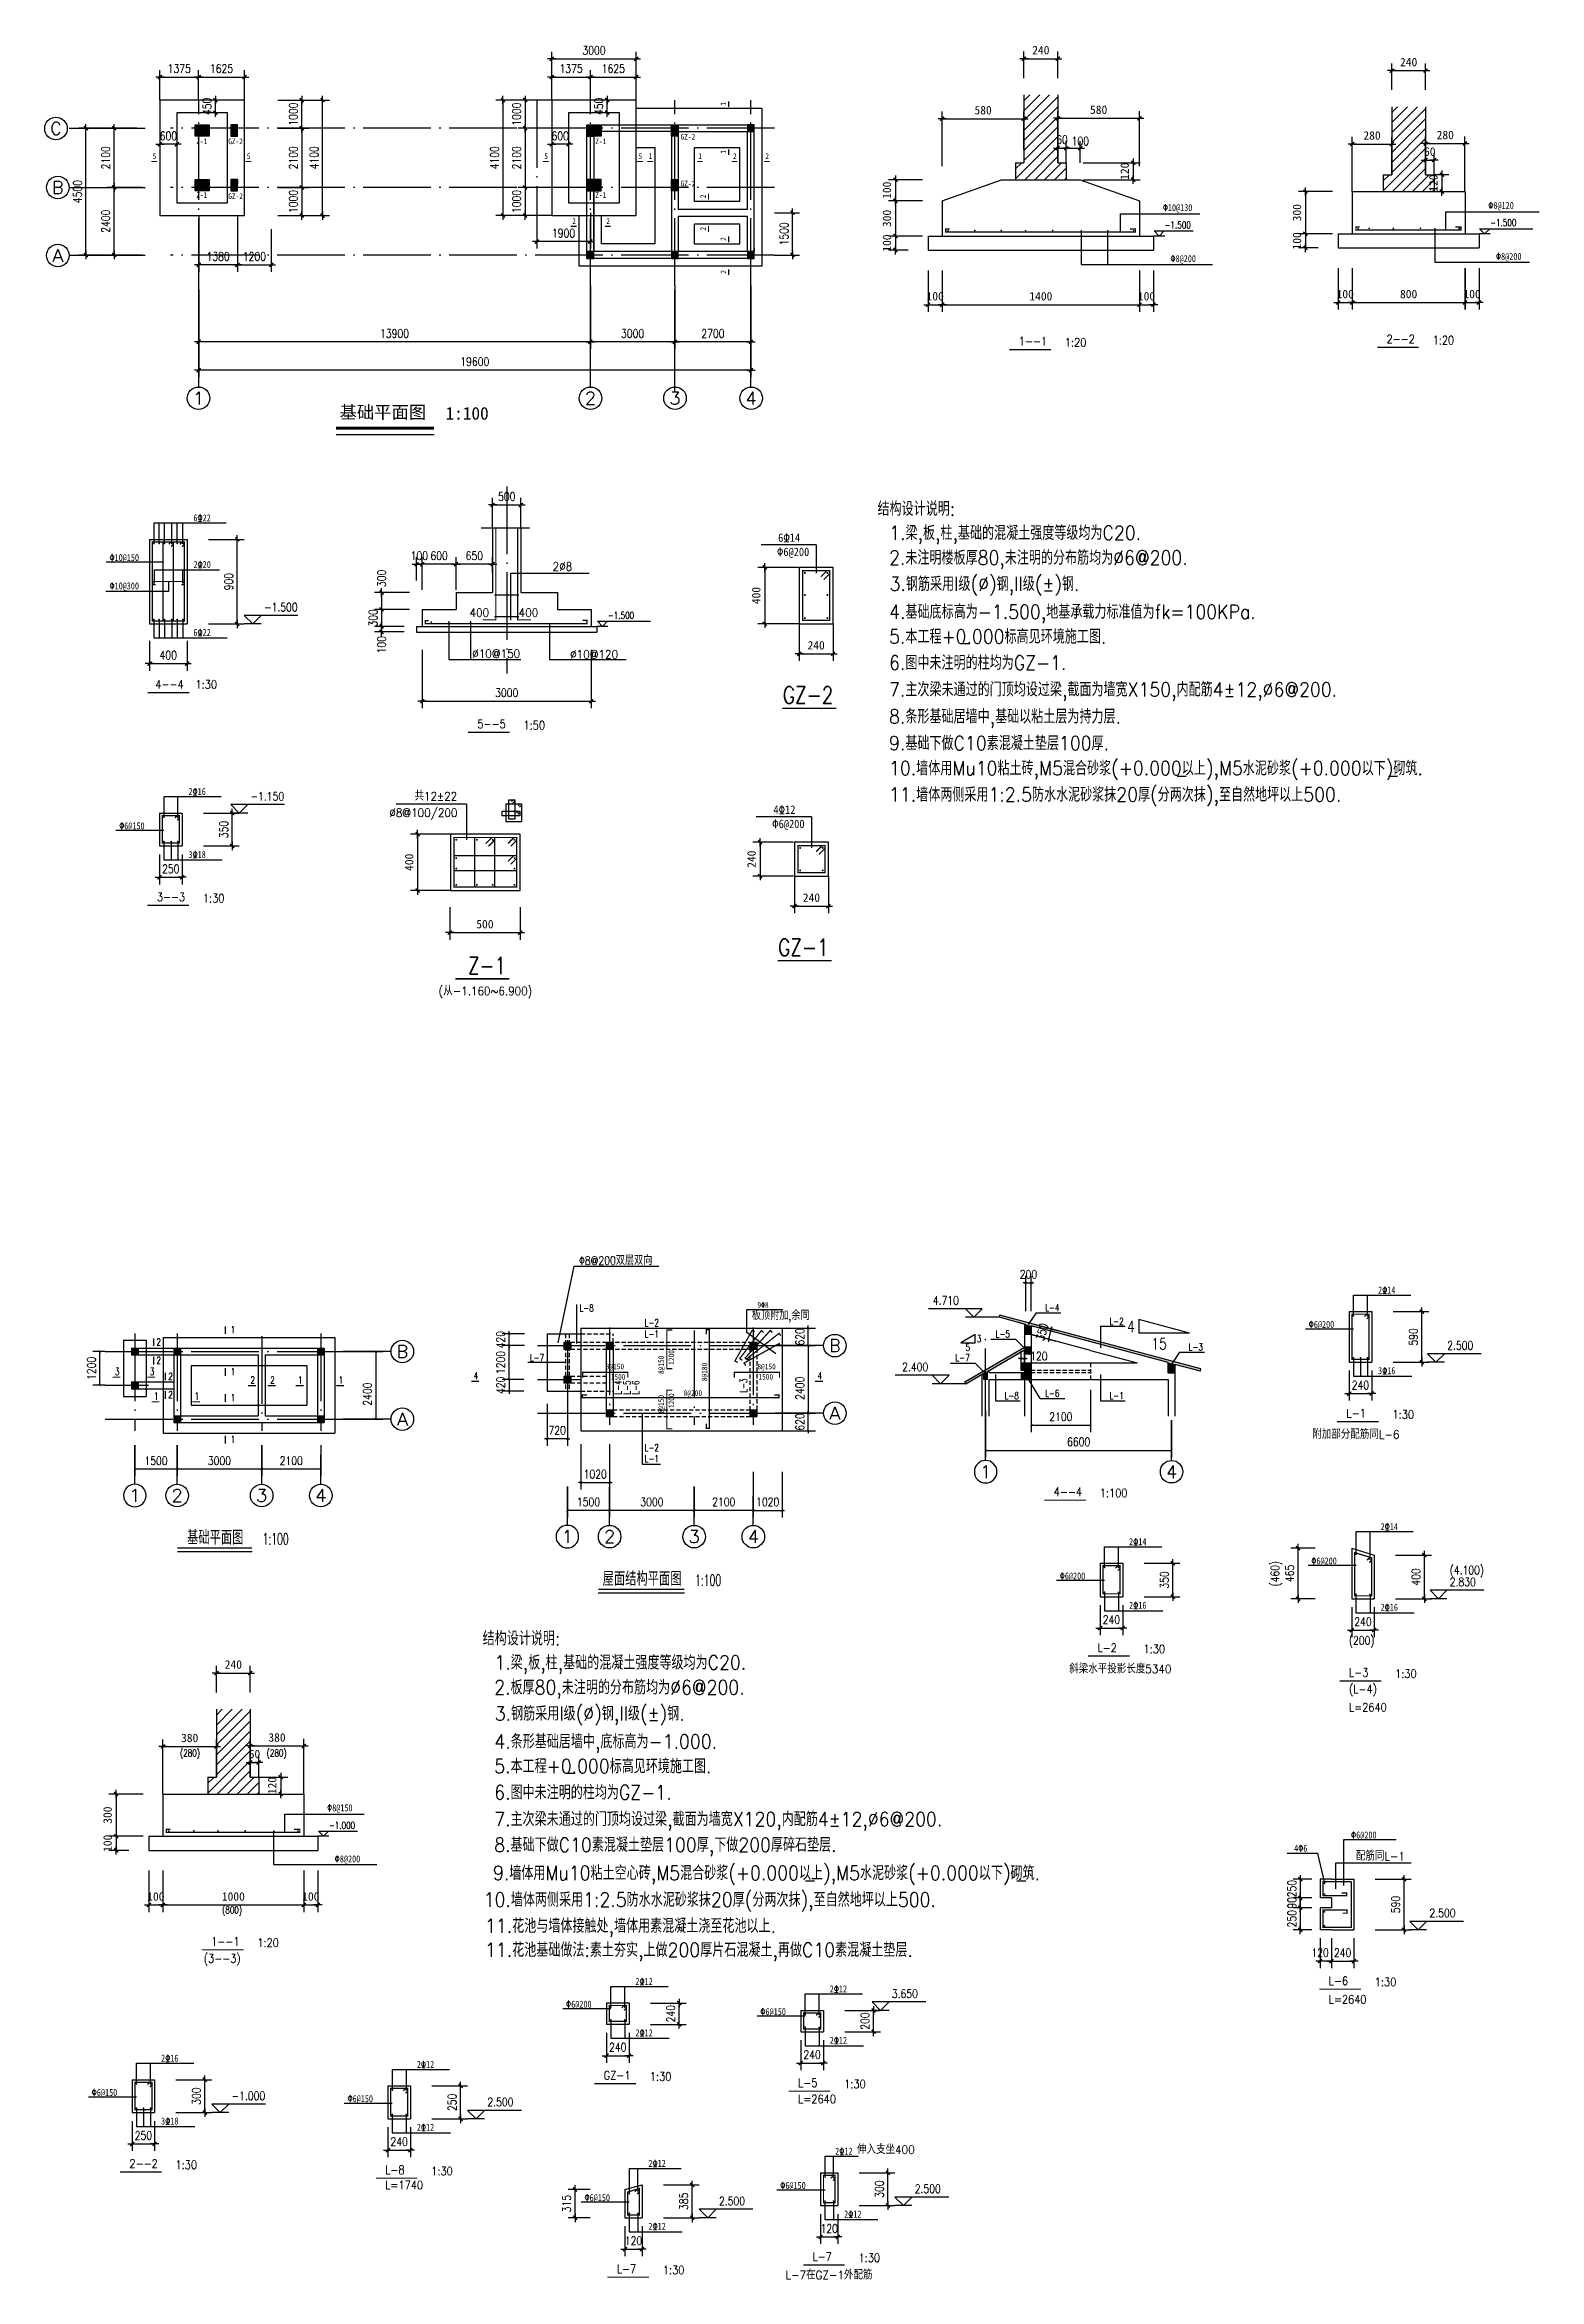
# Model space of a CAD drawing. Extents: x 79352 to 196427, y -253872 to -173208.
# Drawn here: x 79352 to 132396, y -253872 to -174570 of the extents above; entities that cross this region are included whole.
import ezdxf
from ezdxf.enums import TextEntityAlignment as Align

# ---------------------------------------------------------------- set-up
doc = ezdxf.new("R2010")
doc.units = 0
doc.header["$LTSCALE"] = 100
doc.header["$MEASUREMENT"] = 0
doc.header["$PDMODE"] = 34
doc.linetypes.add('ACAD_ISO04W100', pattern=[30.5, 24, -3, 0.5, -3])
doc.linetypes.add('DASHED', pattern=[0.75, 0.5, -0.25])
doc.layers.get('0').update_dxf_attribs({"color": 1, "linetype": 'CONTINUOUS'})
doc.layers.get('DEFPOINTS').update_dxf_attribs({"linetype": 'CONTINUOUS'})
for name, color, linetype in [('-', 253, 'CONTINUOUS'), ('2', 200, 'CONTINUOUS'), ('211', 2, 'CONTINUOUS'), ('A', 43, 'CONTINUOUS'), ('AXIS', 3, 'CONTINUOUS'), ('AXIS_TEXT', 7, 'CONTINUOUS'), ('DIM', 9, 'CONTINUOUS'), ('DOTE', 252, 'ACAD_ISO04W100'), ('DRAW', 62, 'CONTINUOUS'), ('HATCH', 2, 'CONTINUOUS'), ('JC', 7, 'CONTINUOUS'), ('PUB_DIM', 9, 'CONTINUOUS'), ('PUB_TEXT', 7, 'CONTINUOUS'), ('ROOF', 4, 'CONTINUOUS'), ('STAIR', 51, 'CONTINUOUS'), ('TXT', 253, 'CONTINUOUS'), ('WALL', 255, 'CONTINUOUS'), ('WALL1', 7, 'CONTINUOUS'), ('WINDOW', 142, 'CONTINUOUS'), ('WINDOW_TEXT', 7, 'CONTINUOUS'), ('支座钢筋', 1, 'CONTINUOUS'), ('支座钢筋标注', 253, 'CONTINUOUS'), ('板底钢筋', 24, 'CONTINUOUS'), ('板底钢筋标注', 253, 'CONTINUOUS'), ('构件名称', 2, 'CONTINUOUS'), ('柱', 2, 'CONTINUOUS'), ('钢筋', 1, 'CONTINUOUS')]:
    doc.layers.add(name, color=color, linetype=linetype)
doc.styles.add('_HZTXT', font='txt.shx', dxfattribs={"width": 0.8, "bigfont": 'HZTXT.shx'})
doc.styles.add('_SIMPLEX', font='SIMPLEX.shx', dxfattribs={"width": 0.6})
doc.styles.add('COMPLEX', font='COMPLEX')
doc.styles.add('DIM_FONT', font='SIMPLEX', dxfattribs={"width": 0.8})
doc.styles.add('HEI', font='simhei.ttf', dxfattribs={"width": 0.8})
doc.styles.add('HZTXT3', font='romand.shx', dxfattribs={"bigfont": 'sqtxt.shx'})
doc.styles.add('SIMPLEX', font='SIMPLEX.SHX')
doc.styles.add('SUN1', font='SIMPLEX.shx', dxfattribs={"width": 0.8, "bigfont": 'hztxt.shx'})
doc.dimstyles.new('AXIS', dxfattribs={"dimtxt": 300, "dimasz": 90, "dimexe": 250, "dimexo": 0, "dimgap": 150, "dimtad": 1, "dimdec": 0, "dimrnd": 1, "dimtxsty": 'DIM_FONT', "dimblk": '_DIMX', "dimblk1": 'ARCHTICK', "dimblk2": 'ARCHTICK', "dimsah": 1, "dimcen": 2.5, "dimclrt": 7, "dimazin": 3, "dimtfac": 1, "dimtdec": 0, "dimtix": 1, "dimtmove": 0, "dimatfit": 3, "dimtvp": 0.8, "dimtolj": 1, "dimtzin": 0})
doc.dimstyles.new('DIMB', dxfattribs={"dimtxt": 300, "dimasz": 1, "dimexe": 250, "dimexo": 300, "dimgap": 150, "dimtad": 1, "dimdec": 0, "dimlfac": -1, "dimzin": 0, "dimtxsty": 'DIM_FONT', "dimblk": '_DIMX', "dimblk1": '_DIMX', "dimblk2": '_DIMX', "dimcen": 0.09, "dimse2": 1, "dimclrd": 256, "dimclre": 256, "dimclrt": 256, "dimazin": 3, "dimtfac": 5, "dimtdec": 0, "dimtix": 1, "dimtmove": 0, "dimatfit": 3, "dimtolj": 1, "dimtzin": 0})
doc.dimstyles.new('NORMAL', dxfattribs={"dimtxt": 300, "dimasz": 1, "dimexe": 250, "dimexo": 0, "dimgap": 150, "dimtad": 1, "dimdec": 4, "dimlfac": -1, "dimzin": 0, "dimtxsty": 'STANDARD', "dimblk1": '_DIMX', "dimblk2": '_DIMX', "dimsah": 1, "dimcen": 0.09, "dimclrd": 256, "dimclre": 256, "dimclrt": 256, "dimazin": 3, "dimtfac": 5, "dimtdec": 4, "dimtix": 1, "dimtmove": 0, "dimatfit": 3, "dimtolj": 1, "dimtzin": 0})
doc.dimstyles.get("Standard").update_dxf_attribs({"dimtxt": 0.18, "dimasz": 0.18, "dimexe": 0.18, "dimexo": 0.0625, "dimgap": 0.09, "dimtad": 0, "dimtih": 1, "dimtoh": 1, "dimdec": 4, "dimzin": 0, "dimtxsty": 'STANDARD', "dimcen": 0.09, "dimazin": 3, "dimtfac": 1, "dimtdec": 4, "dimtofl": 0, "dimtmove": 0, "dimatfit": 3, "dimtolj": 1, "dimtzin": 0})

msp = doc.modelspace()

# ---------------------------------------------------------------- texts
at = {"color": 253, "width": 0.9}
for s, p in [('%%1306@200', (106486.5, -192718.2)), ('6%%13114', (106164.3, -192212.9)), ('%%1306@200', (106319, -202372.4)), ('4%%13112', (105996.8, -201867))]:
    msp.add_text(s, height=300, dxfattribs=at).set_placement(p, align=Align.RIGHT)
at = {"layer": '211', "width": 0.8}
for s, p in [('1', (103536.1, -176737.9)), ('1', (103536.1, -178440.7)), ('2', (102818.4, -180018.3)), ('2', (102818.4, -181166)), ('2', (103536.1, -181531.9)), ('2', (103536.1, -182697.2))]:
    msp.add_text(s, height=200, rotation=90, dxfattribs=at).set_placement(p)
for s, p in [('5', (83182.4, -178623.7)), ('Z-1', (84732.7, -178099.8)), ('GZ-2', (85864.3, -178099.8)), ('5', (86524.5, -178623.7)), ('5', (97082.4, -178623.7)), ('Z-1', (98892.5, -178099.8)), ('5', (100424.5, -178623.7)), ('1', (100787.4, -178623.7)), ('GZ-2', (101918.4, -177938.3)), ('1', (102549.5, -178623.7)), ('2', (103779.8, -178623.7)), ('2', (104927.5, -178623.7)), ('Z-1', (84732.7, -180006.2)), ('GZ-2', (85864.3, -180045.1)), ('Z-1', (98892.5, -180006.2)), ('GZ-2', (101918.4, -179599.4)), ('2', (98072.4, -180928.5)), ('2', (99282.8, -180928.5))]:
    msp.add_text(s, height=200, dxfattribs=at).set_placement(p)
at = {"layer": 'A', "style": 'HEI'}
for s, p in [('基础平面图', (89819, -187837.1)), ('1:100', (93578.4, -187877.5))]:
    msp.add_text(s, height=450, dxfattribs=at).set_placement(p)
at = {"layer": 'AXIS', "style": 'SIMPLEX', "width": 0.75}
for s, p in [('-1.500', (130650.2, -181016.3)), ('-1.500', (119097.3, -181094.1)), ('-1.500', (99340.7, -194946.1)), ('L-8', (98330.3, -219525.6)), ('L-4', (114856.9, -219519.8)), ('1', (85951.6, -220298.8)), ('L-2', (100643.4, -220053.3)), ('L-1', (100643.4, -220445.9)), ('3', (112431.4, -220612.7)), ('L-5', (113101.4, -220447.3)), ('L-2', (117142.1, -219997)), ('2', (83315.7, -220729.4)), ('2', (83315.7, -221382)), ('L-7', (96568, -221294.3)), ('L-7', (111673.8, -221290)), ('5', (112032.6, -220921.4)), ('L-3', (119951.5, -220914.2)), ('3', (81846.3, -221781.7)), ('3', (83080.7, -221781.7)), ('2', (83738.2, -221948.4)), ('1', (85951.6, -221786)), ('2', (86653.9, -222081.7)), ('2', (87355.2, -222081.7)), ('1', (88346.3, -222081.7)), ('1', (89787.7, -222081.7)), ('4', (94577.3, -221927.7)), ('4', (106777.8, -221927.7)), ('1', (83231.9, -222657)), ('2', (83738.2, -222601)), ('1', (84673.3, -222657)), ('1', (85951.6, -222709.7)), ('L-8', (113417.3, -222637.4)), ('L-6', (114857.4, -222551.8)), ('L-1', (117142.1, -222637.4)), ('1', (85951.6, -224186)), ('L-2', (100643.4, -224485.1)), ('L-1', (100643.4, -224877.7)), ('(280)', (84155.8, -235322.4)), ('(280)', (87231.7, -235322.4)), ('-1.000', (89438.3, -237883.6)), ('(800)', (85649.2, -240890.1))]:
    msp.add_text(s, height=250, dxfattribs=at).set_placement(p)
for s, p in [('L-4', (99827.6, -222479.5)), ('L-5', (100142.2, -222479.5)), ('L-6', (100445.5, -222479.5)), ('L-3', (104277.1, -222412.2))]:
    msp.add_text(s, height=250, rotation=90, dxfattribs=at).set_placement(p)
at = {"layer": 'AXIS_TEXT'}
for s, height, style, width, p in [('%%1308@200双层双向', 300, '_HZTXT', 0.8, (98315.4, -217870.4)), ('板顶附加,余同', 300, '_HZTXT', 0.8, (104451.7, -219822.2)), ('基础平面图', 500, '_HZTXT', 0.8, (84403.7, -227797.6)), ('1:100', 400, '_SIMPLEX', 0.6, (87085.7, -227797.6)), ('屋面结构平面图', 500, '_HZTXT', 0.8, (99153.2, -229260.8)), ('1:100', 400, '_SIMPLEX', 0.6, (102434.3, -229260.8))]:
    msp.add_text(s, height=height, dxfattribs=dict(at, style=style, width=width)).set_placement(p)
at = {"layer": 'AXIS_TEXT', "style": 'COMPLEX'}
for tag, width, p, p2 in [('B', 1.102941, (91845.3, -221169.7), (92245.3, -221169.7)), ('B', 1.102941, (107193.9, -220962.2), (107593.9, -220962.2)), ('A', 1.041667, (91845.3, -223569.7), (92245.3, -223569.7)), ('A', 1.041667, (107193.9, -223362.2), (107593.9, -223362.2)), ('4', 1.171875, (119146.5, -225436.6), (119546.5, -225436.6)), ('2', 1.339286, (83852.5, -226277.1), (84252.5, -226277.1)), ('3', 1.339286, (86852.5, -226277.1), (87252.5, -226277.1)), ('4', 1.171875, (88952.5, -226277.1), (89352.5, -226277.1)), ('2', 1.339286, (99201.1, -227740.4), (99601.1, -227740.4)), ('3', 1.339286, (102201.1, -227740.4), (102601.1, -227740.4)), ('4', 1.171875, (104301.1, -227740.4), (104701.1, -227740.4))]:
    msp.add_attdef(tag, text='', height=448, dxfattribs=dict(at, width=width)).set_placement(p, p2, align=Align.FIT)
at = {"layer": 'DIM', "width": 0.85}
for s, p in [('%%13010@130', (119033.3, -180475.8)), ('%%1308@120', (130586.1, -180398)), ('%%1308@200', (119304.7, -182288.1)), ('%%1308@200', (130857.6, -182210.3)), ('6%%13122', (84631.4, -191486.4)), ('%%13010@150', (81650, -192894.6)), ('2%%13120', (84631.4, -193140.6)), ('%%13010@300', (81650, -193900.3)), ('6%%13122', (84631.4, -195552.4)), ('2%%13116', (84453.9, -201199.6)), ('%%1306@150', (81993.4, -202415.8)), ('3%%13118', (84453.9, -203432.3)), ('2%%13114', (126674.1, -218892.3)), ('%%1306@200', (124213.6, -220108.5)), ('3%%13116', (126674.1, -221752.3)), ('2%%13114', (117837.5, -227820.3)), ('2%%13114', (126764, -227286)), ('%%1306@200', (124303.4, -228502.1)), ('%%1306@200', (115376.9, -229036.5)), ('2%%13116', (117837.5, -230074.7)), ('2%%13116', (126764, -230145.9)), ('%%1308@150', (89374.2, -237265.2)), ('4%%1306', (123693.7, -238699.1)), ('%%1306@200', (125715.5, -238227.9)), ('%%1308@200', (89645.7, -239077.5)), ('2%%13112', (100316.8, -243426.6)), ('2%%13112', (107213.5, -243691)), ('%%1306@200', (97856.2, -244232.9)), ('%%1306@150', (104752.9, -244497.3)), ('2%%13112', (100316.8, -245249.4)), ('2%%13112', (107213.5, -245513.8)), ('2%%13116', (83481.7, -246148.9)), ('2%%13112', (92559.4, -246369.9)), ('%%1306@150', (81021.1, -247365)), ('%%1306@150', (90098.8, -247586)), ('3%%13118', (83481.7, -248381.5)), ('2%%13112', (92559.4, -248602.5)), ('2%%13112', (100778.7, -249882)), ('2%%13112', (107407.1, -249449.4)), ('%%1306@150', (105456.1, -250665.6)), ('%%1306@150', (98509.9, -251098.2)), ('2%%13112', (100778.7, -252114.7)), ('2%%13112', (107724.9, -251682))]:
    msp.add_text(s, height=250, dxfattribs=at).set_placement(p)
at = {"layer": 'DRAW', "style": 'DIM_FONT'}
for s, width, p in [('1--1', 0.85, (113921.2, -185243.7)), ('1:20', 0.85, (115556.9, -185285.1)), ('2--2', 0.85, (126974, -185165.9)), ('1:20', 0.85, (128609.7, -185207.3)), ('-1.500', 0.8, (87134.9, -194681.6)), ('4--4', 0.85, (83277.5, -197421.8)), ('1:30', 0.85, (84704, -197421.8)), ('5--5', 0.85, (94708.6, -198829)), ('1:50', 0.85, (96344.3, -198870.4)), ('-1.150', 0.8, (86657.4, -201394.8)), ('3--3', 0.85, (83330.5, -204967.7)), ('1:30', 0.85, (84966.2, -205009.1)), ('4.710', 0.8, (110871.7, -219285.8)), ('2.500', 0.8, (129127.6, -220881.4)), ('2.400', 0.8, (109782.6, -221645.4)), ('L-1', 0.85, (125550.7, -223287.7)), ('1:30', 0.85, (127186.4, -223329.1)), ('4--4', 0.85, (115163, -226075.9)), ('1:100', 0.85, (116798.8, -226117.3)), ('2.830', 0.8, (129217.5, -229275.1)), ('(4.100)', 0.8, (129217.5, -228855.5)), ('L-2', 0.85, (116714.1, -231610.2)), ('1:30', 0.85, (118349.8, -231651.5)), ('(200)', 0.8, (125640.5, -231350.2)), ('L-3', 0.85, (125640.6, -232489.6)), ('1:30', 0.85, (127276.3, -232530.9)), ('(L-4)', 0.85, (125640.6, -233077.1)), ('L=2640', 0.85, (125640.6, -233724.3)), ('2.500', 0.8, (128497.6, -241023.7)), ('1--1', 0.85, (85262.1, -242033.2)), ('1:20', 0.85, (86897.9, -242074.5)), ('(3--3)', 0.85, (84997.4, -242637.7)), ('L-6', 0.85, (124920.7, -243430)), ('1:30', 0.85, (126556.4, -243471.4)), ('3.650', 0.8, (109416.9, -243886.2)), ('L=2640', 0.85, (124920.7, -244090.4)), ('GZ-1', 0.85, (99193.3, -246784.8)), ('1:30', 0.85, (100829, -246826.2)), ('-1.000', 0.8, (85985.2, -247510.7)), ('L-5', 0.85, (106090, -247049.3)), ('L=2640', 0.85, (106090, -247626.1)), ('1:30', 0.85, (107725.8, -247090.6)), ('2.500', 0.8, (95062.9, -247731.7)), ('2--2', 0.85, (82358.2, -249917)), ('1:30', 0.85, (83994, -249958.3)), ('L-8', 0.85, (91435.9, -250138)), ('L=1740', 0.85, (91435.9, -250677.5)), ('1:30', 0.85, (93071.7, -250179.4)), ('2.500', 0.8, (110228.4, -250811.2)), ('2.500', 0.8, (103282.1, -251243.8)), ('L-7', 0.85, (106601.4, -253217.5)), ('1:30', 0.85, (108237.2, -253258.9)), ('L-7', 0.85, (99655.2, -253650.1)), ('1:30', 0.85, (101291, -253691.5))]:
    msp.add_text(s, height=300, dxfattribs=dict(at, width=width)).set_placement(p)
at = {"layer": 'DRAW', "style": 'DIM_FONT', "width": 0.8}
msp.add_text('(460)', height=300, rotation=90, dxfattribs=at).set_placement((123164.9, -229285.5))
at = {"layer": 'PUB_TEXT', "style": 'SUN1', "width": 0.8}
for s, p in [('4', (117768, -220261.6)), ('15', (118628.8, -220871.2))]:
    msp.add_text(s, height=400, dxfattribs=at).set_placement(p)
at = {"layer": 'TXT', "style": 'HZTXT3', "width": 0.9}
for s, height, p in [('结构设计说明:', 500, (108907.9, -191289.7)), ('1.梁,板,柱,基础的混凝土强度等级均为C20.', 500, (109323.7, -192145.9)), ('2.未注明楼板厚80,未注明的分布筋均为%%C6@200.', 500, (109318.9, -193025.5)), ('3.钢筋采用I级(%%C)钢,II级(%%P)钢.', 500, (109338.4, -193955.8)), ('4.基础底标高为-1.500,地基承载力标准值为fk=100KPa.', 500, (109323.7, -194945.7)), ('5.本工程+0.000标高见环境施工图.', 500, (109318.9, -195825.3)), ('6.图中未注明的柱均为GZ-1.', 500, (109318.9, -196752.6)), ('7.主次梁未通过的门顶均设过梁,截面为墙宽X150,内配筋4%%P12,%%C6@200.', 500, (109318.9, -197701)), ('8.条形基础居墙中,基础以粘土层为持力层.', 500, (109318.9, -198659.9)), ('9.基础下做C10素混凝土垫层100厚.', 500, (109318.9, -199608.4)), ('10.墙体用Mu10粘土砖,M5混合砂浆(+0.000以上),M5水泥砂浆(+0.000以下)砌筑.', 500, (109318.9, -200497.7)), ('11.墙体两侧采用1:2.5防水水泥砂浆抹20厚(分两次抹),至自然地坪以上500.', 500, (109318.9, -201432.6)), ('附加部分配筋同L-6', 300, (124338.7, -224040.5)), ('结构设计说明:', 500, (94894.8, -231378.9)), ('1.梁,板,柱,基础的混凝土强度等级均为C20.', 500, (95310.6, -232235.1)), ('斜梁水平投影长度5340', 300, (115713.4, -232362.9)), ('2.板厚80,未注明的分布筋均为%%C6@200.', 500, (95305.8, -233114.7)), ('3.钢筋采用I级(%%C)钢,II级(%%P)钢.', 500, (95325.3, -234045)), ('4.条形基础居墙中,底标高为-1.000.', 500, (95310.6, -235035)), ('5.本工程+0.000标高见环境施工图.', 500, (95305.8, -235914.5)), ('6.图中未注明的柱均为GZ-1.', 500, (95305.8, -236841.8)), ('7.主次梁未通过的门顶均设过梁,截面为墙宽X120,内配筋4%%P12,%%C6@200.', 500, (95305.8, -237790.2)), ('8.基础下做C10素混凝土垫层100厚,下做200厚碎石垫层.', 500, (95305.8, -238701.5)), ('配筋同L-1', 300, (125885.2, -239006.1)), ('9.墙体用Mu10粘土空心砖,M5混合砂浆(+0.000以上),M5水泥砂浆(+0.000以下)砌筑.', 500, (95262.5, -239702.1)), ('10.墙体两侧采用1:2.5防水水泥砂浆抹20厚(分两次抹),至自然地坪以上500.', 500, (94932.7, -240649.4)), ('11.花池与墙体接触处,墙体用素混凝土浇至花池以上.', 500, (94979.2, -241578.7)), ('11.花池基础做法:素土夯实,上做200厚片石混凝土,再做C10素混凝土垫层.', 500, (94979.2, -242430.9)), ('伸入支坐400', 300, (108182.5, -249421.6)), ('L-7在GZ-1外配筋', 300, (105644.5, -253870.6))]:
    msp.add_text(s, height=height, dxfattribs=at).set_placement(p)
for s, p in [('2%%C8', (98074.4, -193237.3)), ('400', (95125, -194878.3)), ('400', (96867.8, -194878.3)), ('%%C10@150', (96227.5, -196332.7)), ('%%C10@120', (99702, -196355.1)), ('共12%%p22', (93992.5, -201391.4)), ('%%C8@100/200', (94000.2, -201976.7)), ('(从-1.160~6.900)', (96656.3, -208303.2))]:
    msp.add_text(s, height=300, dxfattribs=at).set_placement(p, align=Align.RIGHT)
at = {"layer": 'WINDOW_TEXT', "style": 'DIM_FONT', "width": 0.8}
for s, p in [('GZ-2', (107340, -197949.3)), ('Z-1', (95730.2, -207549.7)), ('GZ-1', (107172.5, -206905))]:
    msp.add_text(s, height=600, dxfattribs=at).set_placement(p, align=Align.RIGHT)
at = {"layer": '支座钢筋标注', "width": 0.8}
for s, rotation, p in [('9%%1308', 359.999833, (104645.6, -219394)), ('8@150', 89.999833, (101325.8, -221745)), ('1200', 90, (101691.6, -221418.9)), ('8@150', 359.999833, (99262.4, -221578)), ('8@150', 359.999833, (104645.6, -221578)), ('8@150', 89.999833, (101325.8, -223140.4)), ('1200', 90, (101691.6, -222955.4))]:
    msp.add_text(s, height=200, rotation=rotation, dxfattribs=at).set_placement(p)
for p in [(99441.3, -221943.8), (104681.6, -221943.8)]:
    msp.add_text('1500', height=200, dxfattribs=at).set_placement(p)
at = {"layer": '板底钢筋标注', "width": 0.8}
msp.add_text('8@180', height=200, rotation=90, dxfattribs=at).set_placement((102865.6, -221999.1))
msp.add_text('8@200', height=200, dxfattribs=at).set_placement((102030.8, -222521.7))

# ---------------------------------------------------------------- blocks, each defined once
blk = doc.blocks.new('_ARCHTICK')
at = {"color": 0, "linetype": 'BYBLOCK', "const_width": 0.15}
blk.add_lwpolyline([(-0.5, -0.5), (0.5, 0.5)], dxfattribs=at)
blk = doc.blocks.new('*D5')
at = {"color": 0, "linetype": 'BYBLOCK'}
for p, q in [((-42704, -199720), (-42704, -200821)), ((-40604, -199720), (-40604, -200821)), ((-40604, -200571), (-42704, -200571))]:
    blk.add_line(p, q, dxfattribs=at)
at = {"layer": 'DEFPOINTS', "color": 0, "linetype": 'BYBLOCK'}
for p in [(-42704, -199720), (-40604, -199720), (-42704, -200571)]:
    blk.add_point(p, dxfattribs=at)
at = {"color": 0, "linetype": 'BYBLOCK', "xscale": 90, "yscale": 90, "zscale": 90, "rotation": 180}
blk.add_blockref('_ARCHTICK', (-42704, -200571), dxfattribs=at)
at = {"color": 0, "linetype": 'BYBLOCK', "xscale": 90, "yscale": 90, "zscale": 90}
blk.add_blockref('_ARCHTICK', (-40604, -200571), dxfattribs=at)
at = {"color": 7, "linetype": 'BYBLOCK', "insert": (-41654, -200271), "char_height": 300, "attachment_point": 5, "style": 'DIM_FONT'}
blk.add_mtext('\\A1;2100', dxfattribs=at)
blk = doc.blocks.new('_DIMX')
blk.add_line((-150, 0), (150, 0))
at = {"const_width": 50}
blk.add_lwpolyline([(-70, -70), (70, 70)], dxfattribs=at)
blk = doc.blocks.new('*D6')
at = {"color": 0, "linetype": 'BYBLOCK'}
for p, q in [((-45704, -199720), (-45704, -200821)), ((-42704, -199720), (-42704, -200821)), ((-42704, -200571), (-45704, -200571))]:
    blk.add_line(p, q, dxfattribs=at)
at = {"layer": 'DEFPOINTS', "color": 0, "linetype": 'BYBLOCK'}
for p in [(-45704, -199720), (-42704, -199720), (-45704, -200571)]:
    blk.add_point(p, dxfattribs=at)
at = {"color": 0, "linetype": 'BYBLOCK', "xscale": 90, "yscale": 90, "zscale": 90, "rotation": 180}
blk.add_blockref('_ARCHTICK', (-45704, -200571), dxfattribs=at)
at = {"color": 0, "linetype": 'BYBLOCK', "xscale": 90, "yscale": 90, "zscale": 90}
blk.add_blockref('_ARCHTICK', (-42704, -200571), dxfattribs=at)
at = {"color": 7, "linetype": 'BYBLOCK', "insert": (-44204, -200271), "char_height": 300, "attachment_point": 5, "style": 'DIM_FONT'}
blk.add_mtext('\\A1;3000', dxfattribs=at)
blk = doc.blocks.new('*D7')
at = {"color": 0, "linetype": 'BYBLOCK'}
for p, q in [((-39825, -196394), (-38402, -196394)), ((-38652, -196394), (-38652, -198794)), ((-39825, -198794), (-38402, -198794))]:
    blk.add_line(p, q, dxfattribs=at)
at = {"layer": 'DEFPOINTS', "color": 0, "linetype": 'BYBLOCK'}
for p in [(-39825, -196394), (-39825, -198794), (-38652, -198794)]:
    blk.add_point(p, dxfattribs=at)
at = {"color": 0, "linetype": 'BYBLOCK', "xscale": 90, "yscale": 90, "zscale": 90}
for p, rotation in [((-38652, -196394), 90), ((-38652, -198794), 270)]:
    blk.add_blockref('_ARCHTICK', p, dxfattribs=dict(at, rotation=rotation))
at = {"color": 7, "linetype": 'BYBLOCK', "insert": (-38952, -197907), "char_height": 300, "attachment_point": 5, "rotation": 90, "style": 'DIM_FONT'}
blk.add_mtext('\\A1;2400', dxfattribs=at)
blk = doc.blocks.new('_AXISO')
blk.add_circle((0, 0), 0.5)
at = {"layer": 'AXIS_TEXT', "style": 'COMPLEX', "width": 1.041667}
blk.add_attdef('A', text='', height=0.56, dxfattribs=at).set_placement((-0.25, -0.28), (0.25, -0.28), align=Align.FIT)
blk = doc.blocks.new('*D8')
at = {"color": 0, "linetype": 'BYBLOCK'}
for p, q in [((-47204, -199720), (-47204, -200821)), ((-45704, -199720), (-45704, -200821)), ((-45704, -200571), (-47204, -200571))]:
    blk.add_line(p, q, dxfattribs=at)
at = {"layer": 'DEFPOINTS', "color": 0, "linetype": 'BYBLOCK'}
for p in [(-47204, -199720), (-45704, -199720), (-47204, -200571)]:
    blk.add_point(p, dxfattribs=at)
at = {"color": 0, "linetype": 'BYBLOCK', "xscale": 90, "yscale": 90, "zscale": 90, "rotation": 180}
blk.add_blockref('_ARCHTICK', (-47204, -200571), dxfattribs=at)
at = {"color": 0, "linetype": 'BYBLOCK', "xscale": 90, "yscale": 90, "zscale": 90}
blk.add_blockref('_ARCHTICK', (-45704, -200571), dxfattribs=at)
at = {"color": 7, "linetype": 'BYBLOCK', "insert": (-46454, -200271), "char_height": 300, "attachment_point": 5, "style": 'DIM_FONT'}
blk.add_mtext('\\A1;1500', dxfattribs=at)
blk = doc.blocks.new('*D9')
at = {"color": 0, "linetype": 'BYBLOCK'}
for p, q in [((-65722, -140286), (-66159, -140286)), ((-65909, -141486), (-65909, -140286)), ((-65722, -141486), (-66159, -141486))]:
    blk.add_line(p, q, dxfattribs=at)
at = {"layer": 'DEFPOINTS', "color": 0, "linetype": 'BYBLOCK'}
for p in [(-65909, -140286), (-65722, -140286), (-65722, -141486)]:
    blk.add_point(p, dxfattribs=at)
at = {"color": 0, "linetype": 'BYBLOCK', "xscale": 90, "yscale": 90, "zscale": 90}
for p, rotation in [((-65909, -140286), 90), ((-65909, -141486), 270)]:
    blk.add_blockref('_ARCHTICK', p, dxfattribs=dict(at, rotation=rotation))
at = {"color": 7, "linetype": 'BYBLOCK', "insert": (-66209, -140886), "char_height": 300, "attachment_point": 5, "rotation": 90, "style": 'DIM_FONT'}
blk.add_mtext('\\A1;1200', dxfattribs=at)
blk = doc.blocks.new('*D10')
at = {"color": 0, "linetype": 'BYBLOCK'}
for p, q in [((-90128, -170481), (-88855, -170481)), ((-89105, -171647), (-89105, -170482)), ((-90128, -171648), (-88855, -171648))]:
    blk.add_line(p, q, dxfattribs=at)
at = {"layer": 'DEFPOINTS', "color": 0, "linetype": 'BYBLOCK'}
for p in [(-90428, -170481), (-89105, -170481), (-90428, -171648)]:
    blk.add_point(p, dxfattribs=at)
at = {"color": 0, "linetype": 'BYBLOCK'}
for p, rotation in [((-89105, -170481), 90), ((-89105, -171648), 270)]:
    blk.add_blockref('_DIMX', p, dxfattribs=dict(at, rotation=rotation))
at = {"color": 7, "linetype": 'BYBLOCK', "insert": (-89405, -171064), "char_height": 300, "attachment_point": 5, "rotation": 90, "style": 'DIM_FONT'}
blk.add_mtext('\\A1;300', dxfattribs=at)
blk = doc.blocks.new('*D11')
at = {"color": 0, "linetype": 'BYBLOCK'}
for p, q in [((-616985, -389678), (-616985, -390740)), ((-616185, -389678), (-616185, -390740)), ((-616986, -390490), (-616987, -390490)), ((-616985, -390490), (-616185, -390490)), ((-616184, -390490), (-616183, -390490))]:
    blk.add_line(p, q, dxfattribs=at)
at = {"layer": 'DEFPOINTS', "color": 0, "linetype": 'BYBLOCK'}
for p in [(-616985, -389378), (-616185, -389378), (-616185, -390490)]:
    blk.add_point(p, dxfattribs=at)
at = {"color": 0, "linetype": 'BYBLOCK'}
blk.add_blockref('_DIMX', (-616985, -390490), dxfattribs=at)
at = {"color": 0, "linetype": 'BYBLOCK', "rotation": 180}
blk.add_blockref('_DIMX', (-616185, -390490), dxfattribs=at)
at = {"color": 7, "linetype": 'BYBLOCK', "insert": (-616585, -390190), "char_height": 300, "attachment_point": 5, "style": 'DIM_FONT'}
blk.add_mtext('\\A1;250', dxfattribs=at)
blk = doc.blocks.new('*D12')
at = {"linetype": 'BYBLOCK'}
for p, q in [((-90803, -155299), (-90803, -154361)), ((-90802, -154611), (-89604, -154611)), ((-89603, -155299), (-89603, -154361))]:
    blk.add_line(p, q, dxfattribs=at)
at = {"layer": 'DEFPOINTS', "color": 0, "linetype": 'BYBLOCK'}
for p in [(-89603, -154611), (-90803, -155299), (-89603, -155299)]:
    blk.add_point(p, dxfattribs=at)
at = {"linetype": 'BYBLOCK', "rotation": 180}
blk.add_blockref('_DIMX', (-90803, -154611), dxfattribs=at)
at = {"linetype": 'BYBLOCK'}
blk.add_blockref('_DIMX', (-89603, -154611), dxfattribs=at)
at = {"linetype": 'BYBLOCK', "insert": (-90203, -154311), "char_height": 300, "attachment_point": 5}
blk.add_mtext('\\A1;240', dxfattribs=at)
blk = doc.blocks.new('*D13')
at = {"linetype": 'BYBLOCK'}
for p, q in [((-89603, -157704), (-89603, -156936)), ((-89303, -157704), (-89303, -156936)), ((-89604, -157186), (-89605, -157186)), ((-89603, -157186), (-89303, -157186)), ((-89302, -157186), (-89301, -157186))]:
    blk.add_line(p, q, dxfattribs=at)
at = {"layer": 'DEFPOINTS', "color": 0, "linetype": 'BYBLOCK'}
for p in [(-89603, -157704), (-89303, -157186), (-89303, -157704)]:
    blk.add_point(p, dxfattribs=at)
at = {"linetype": 'BYBLOCK'}
blk.add_blockref('_DIMX', (-89603, -157186), dxfattribs=at)
at = {"linetype": 'BYBLOCK', "rotation": 180}
blk.add_blockref('_DIMX', (-89303, -157186), dxfattribs=at)
at = {"linetype": 'BYBLOCK', "insert": (-89453, -156886), "char_height": 300, "attachment_point": 5}
blk.add_mtext('\\A1;60', dxfattribs=at)
blk = doc.blocks.new('*D14')
at = {"linetype": 'BYBLOCK'}
for p, q in [((-89303, -157704), (-88273, -157704)), ((-88523, -157703), (-88523, -157702)), ((-88523, -157704), (-88523, -158304)), ((-89303, -158304), (-88273, -158304)), ((-88523, -158305), (-88523, -158306))]:
    blk.add_line(p, q, dxfattribs=at)
at = {"layer": 'DEFPOINTS', "color": 0, "linetype": 'BYBLOCK'}
for p in [(-89303, -157704), (-89303, -158304), (-88523, -158304)]:
    blk.add_point(p, dxfattribs=at)
at = {"linetype": 'BYBLOCK'}
for p, rotation in [((-88523, -157704), 270), ((-88523, -158304), 90)]:
    blk.add_blockref('_DIMX', p, dxfattribs=dict(at, rotation=rotation))
at = {"linetype": 'BYBLOCK', "insert": (-88823, -158004), "char_height": 300, "attachment_point": 5, "rotation": 90}
blk.add_mtext('\\A1;120', dxfattribs=at)
blk = doc.blocks.new('*D15')
at = {"linetype": 'BYBLOCK'}
for p, q in [((-92703, -158304), (-92703, -156366)), ((-92702, -156616), (-90804, -156616)), ((-90803, -157704), (-90803, -156366))]:
    blk.add_line(p, q, dxfattribs=at)
at = {"layer": 'DEFPOINTS', "color": 0, "linetype": 'BYBLOCK'}
for p in [(-90803, -156616), (-90803, -157704), (-92703, -158304)]:
    blk.add_point(p, dxfattribs=at)
at = {"linetype": 'BYBLOCK', "rotation": 180}
blk.add_blockref('_DIMX', (-92703, -156616), dxfattribs=at)
at = {"linetype": 'BYBLOCK'}
blk.add_blockref('_DIMX', (-90803, -156616), dxfattribs=at)
at = {"linetype": 'BYBLOCK', "insert": (-91753, -156316), "char_height": 300, "attachment_point": 5}
blk.add_mtext('\\A1;380', dxfattribs=at)
blk = doc.blocks.new('*D16')
at = {"linetype": 'BYBLOCK'}
for p, q in [((-89603, -157704), (-89603, -156349)), ((-89602, -156599), (-87704, -156599)), ((-87703, -158304), (-87703, -156349))]:
    blk.add_line(p, q, dxfattribs=at)
at = {"layer": 'DEFPOINTS', "color": 0, "linetype": 'BYBLOCK'}
for p in [(-87703, -156599), (-89603, -157704), (-87703, -158304)]:
    blk.add_point(p, dxfattribs=at)
at = {"linetype": 'BYBLOCK', "rotation": 180}
blk.add_blockref('_DIMX', (-89603, -156599), dxfattribs=at)
at = {"linetype": 'BYBLOCK'}
blk.add_blockref('_DIMX', (-87703, -156599), dxfattribs=at)
at = {"linetype": 'BYBLOCK', "insert": (-88653, -156299), "char_height": 300, "attachment_point": 5}
blk.add_mtext('\\A1;380', dxfattribs=at)
blk = doc.blocks.new('*D17')
at = {"linetype": 'BYBLOCK'}
for p, q in [((-92703, -158304), (-93910, -158304)), ((-93660, -158305), (-93660, -159803)), ((-92703, -159804), (-93910, -159804))]:
    blk.add_line(p, q, dxfattribs=at)
at = {"layer": 'DEFPOINTS', "color": 0, "linetype": 'BYBLOCK'}
for p in [(-92703, -158304), (-93660, -159804), (-92703, -159804)]:
    blk.add_point(p, dxfattribs=at)
at = {"linetype": 'BYBLOCK'}
for p, rotation in [((-93660, -158304), 90), ((-93660, -159804), 270)]:
    blk.add_blockref('_DIMX', p, dxfattribs=dict(at, rotation=rotation))
at = {"linetype": 'BYBLOCK', "insert": (-93960, -159054), "char_height": 300, "attachment_point": 5, "rotation": 90}
blk.add_mtext('\\A1;300', dxfattribs=at)
blk = doc.blocks.new('*D18')
at = {"linetype": 'BYBLOCK'}
for p, q in [((-93203, -159804), (-93910, -159804)), ((-93660, -159803), (-93660, -159802)), ((-93660, -159804), (-93660, -160304)), ((-93203, -160304), (-93910, -160304)), ((-93660, -160305), (-93660, -160306))]:
    blk.add_line(p, q, dxfattribs=at)
at = {"layer": 'DEFPOINTS', "color": 0, "linetype": 'BYBLOCK'}
for p in [(-93203, -159804), (-93660, -160304), (-93203, -160304)]:
    blk.add_point(p, dxfattribs=at)
at = {"linetype": 'BYBLOCK'}
for p, rotation in [((-93660, -159804), 270), ((-93660, -160304), 90)]:
    blk.add_blockref('_DIMX', p, dxfattribs=dict(at, rotation=rotation))
at = {"linetype": 'BYBLOCK', "insert": (-93960, -160054), "char_height": 300, "attachment_point": 5, "rotation": 90}
blk.add_mtext('\\A1;100', dxfattribs=at)
blk = doc.blocks.new('*D19')
at = {"linetype": 'BYBLOCK'}
for p, q in [((-93203, -159804), (-93203, -161273)), ((-92703, -159804), (-92703, -161273)), ((-93204, -161023), (-93205, -161023)), ((-93203, -161023), (-92703, -161023)), ((-92702, -161023), (-92701, -161023))]:
    blk.add_line(p, q, dxfattribs=at)
at = {"layer": 'DEFPOINTS', "color": 0, "linetype": 'BYBLOCK'}
for p in [(-93203, -159804), (-92703, -159804), (-92703, -161023)]:
    blk.add_point(p, dxfattribs=at)
at = {"linetype": 'BYBLOCK'}
blk.add_blockref('_DIMX', (-93203, -161023), dxfattribs=at)
at = {"linetype": 'BYBLOCK', "rotation": 180}
blk.add_blockref('_DIMX', (-92703, -161023), dxfattribs=at)
at = {"linetype": 'BYBLOCK', "insert": (-92953, -160723), "char_height": 300, "attachment_point": 5}
blk.add_mtext('\\A1;100', dxfattribs=at)
blk = doc.blocks.new('*D20')
at = {"linetype": 'BYBLOCK'}
for p, q in [((-93203, -161024), (-93203, -162493)), ((-92703, -161024), (-92703, -162493)), ((-93204, -162243), (-93205, -162243)), ((-93203, -162243), (-92703, -162243)), ((-92702, -162243), (-92701, -162243))]:
    blk.add_line(p, q, dxfattribs=at)
at = {"layer": 'DEFPOINTS', "color": 0, "linetype": 'BYBLOCK'}
for p in [(-93203, -161024), (-92703, -161024), (-92703, -162243)]:
    blk.add_point(p, dxfattribs=at)
at = {"linetype": 'BYBLOCK'}
blk.add_blockref('_DIMX', (-93203, -162243), dxfattribs=at)
at = {"linetype": 'BYBLOCK', "rotation": 180}
blk.add_blockref('_DIMX', (-92703, -162243), dxfattribs=at)
at = {"linetype": 'BYBLOCK', "insert": (-92953, -161943), "char_height": 300, "attachment_point": 5}
blk.add_mtext('\\A1;100', dxfattribs=at)
blk = doc.blocks.new('*D21')
at = {"linetype": 'BYBLOCK'}
for p, q in [((-92703, -161024), (-92703, -162493)), ((-87703, -161024), (-87703, -162493)), ((-92702, -162243), (-87704, -162243))]:
    blk.add_line(p, q, dxfattribs=at)
at = {"layer": 'DEFPOINTS', "color": 0, "linetype": 'BYBLOCK'}
for p in [(-92703, -161024), (-87703, -161024), (-87703, -162243)]:
    blk.add_point(p, dxfattribs=at)
at = {"linetype": 'BYBLOCK', "rotation": 180}
blk.add_blockref('_DIMX', (-92703, -162243), dxfattribs=at)
at = {"linetype": 'BYBLOCK'}
blk.add_blockref('_DIMX', (-87703, -162243), dxfattribs=at)
at = {"linetype": 'BYBLOCK', "insert": (-90203, -161943), "char_height": 300, "attachment_point": 5}
blk.add_mtext('\\A1;1000', dxfattribs=at)
blk = doc.blocks.new('*D22')
at = {"color": 0, "linetype": 'BYBLOCK'}
for p, q in [((-60600, -195412), (-60600, -196514)), ((-58500, -195412), (-58500, -196514)), ((-58500, -196264), (-60600, -196264))]:
    blk.add_line(p, q, dxfattribs=at)
at = {"layer": 'DEFPOINTS', "color": 0, "linetype": 'BYBLOCK'}
for p in [(-60600, -195412), (-58500, -195412), (-60600, -196264)]:
    blk.add_point(p, dxfattribs=at)
at = {"color": 0, "linetype": 'BYBLOCK', "xscale": 90, "yscale": 90, "zscale": 90, "rotation": 180}
blk.add_blockref('_ARCHTICK', (-60600, -196264), dxfattribs=at)
at = {"color": 0, "linetype": 'BYBLOCK', "xscale": 90, "yscale": 90, "zscale": 90}
blk.add_blockref('_ARCHTICK', (-58500, -196264), dxfattribs=at)
at = {"color": 7, "linetype": 'BYBLOCK', "insert": (-59550, -195964), "char_height": 300, "attachment_point": 5, "style": 'DIM_FONT'}
blk.add_mtext('\\A1;2100', dxfattribs=at)
blk = doc.blocks.new('*D23')
at = {"color": 0, "linetype": 'BYBLOCK'}
for p, q in [((-63600, -195412), (-63600, -196514)), ((-60600, -195412), (-60600, -196514)), ((-60600, -196264), (-63600, -196264))]:
    blk.add_line(p, q, dxfattribs=at)
at = {"layer": 'DEFPOINTS', "color": 0, "linetype": 'BYBLOCK'}
for p in [(-63600, -195412), (-60600, -195412), (-63600, -196264)]:
    blk.add_point(p, dxfattribs=at)
at = {"color": 0, "linetype": 'BYBLOCK', "xscale": 90, "yscale": 90, "zscale": 90, "rotation": 180}
blk.add_blockref('_ARCHTICK', (-63600, -196264), dxfattribs=at)
at = {"color": 0, "linetype": 'BYBLOCK', "xscale": 90, "yscale": 90, "zscale": 90}
blk.add_blockref('_ARCHTICK', (-60600, -196264), dxfattribs=at)
at = {"color": 7, "linetype": 'BYBLOCK', "insert": (-62100, -195964), "char_height": 300, "attachment_point": 5, "style": 'DIM_FONT'}
blk.add_mtext('\\A1;3000', dxfattribs=at)
blk = doc.blocks.new('*D24')
at = {"color": 0, "linetype": 'BYBLOCK'}
for p, q in [((-57722, -192087), (-56298, -192087)), ((-56548, -192087), (-56548, -194487)), ((-57722, -194487), (-56298, -194487))]:
    blk.add_line(p, q, dxfattribs=at)
at = {"layer": 'DEFPOINTS', "color": 0, "linetype": 'BYBLOCK'}
for p in [(-57722, -192087), (-57722, -194487), (-56548, -194487)]:
    blk.add_point(p, dxfattribs=at)
at = {"color": 0, "linetype": 'BYBLOCK', "xscale": 90, "yscale": 90, "zscale": 90}
for p, rotation in [((-56548, -192087), 90), ((-56548, -194487), 270)]:
    blk.add_blockref('_ARCHTICK', p, dxfattribs=dict(at, rotation=rotation))
at = {"color": 7, "linetype": 'BYBLOCK', "insert": (-56848, -193600), "char_height": 300, "attachment_point": 5, "rotation": 90, "style": 'DIM_FONT'}
blk.add_mtext('\\A1;2400', dxfattribs=at)
blk = doc.blocks.new('*D25')
at = {"color": 0, "linetype": 'BYBLOCK'}
for p, q in [((-65100, -195412), (-65100, -196514)), ((-63600, -195412), (-63600, -196514)), ((-63600, -196264), (-65100, -196264))]:
    blk.add_line(p, q, dxfattribs=at)
at = {"layer": 'DEFPOINTS', "color": 0, "linetype": 'BYBLOCK'}
for p in [(-65100, -195412), (-63600, -195412), (-65100, -196264)]:
    blk.add_point(p, dxfattribs=at)
at = {"color": 0, "linetype": 'BYBLOCK', "xscale": 90, "yscale": 90, "zscale": 90, "rotation": 180}
blk.add_blockref('_ARCHTICK', (-65100, -196264), dxfattribs=at)
at = {"color": 0, "linetype": 'BYBLOCK', "xscale": 90, "yscale": 90, "zscale": 90}
blk.add_blockref('_ARCHTICK', (-63600, -196264), dxfattribs=at)
at = {"color": 7, "linetype": 'BYBLOCK', "insert": (-64350, -195964), "char_height": 300, "attachment_point": 5, "style": 'DIM_FONT'}
blk.add_mtext('\\A1;1500', dxfattribs=at)
blk = doc.blocks.new('*D26')
at = {"color": 0, "linetype": 'BYBLOCK'}
for p, q in [((-66154, -192087), (-66591, -192087)), ((-66341, -193287), (-66341, -192087)), ((-66154, -193287), (-66591, -193287))]:
    blk.add_line(p, q, dxfattribs=at)
at = {"layer": 'DEFPOINTS', "color": 0, "linetype": 'BYBLOCK'}
for p in [(-66341, -192087), (-66154, -192087), (-66154, -193287)]:
    blk.add_point(p, dxfattribs=at)
at = {"color": 0, "linetype": 'BYBLOCK', "xscale": 90, "yscale": 90, "zscale": 90}
for p, rotation in [((-66341, -192087), 90), ((-66341, -193287), 270)]:
    blk.add_blockref('_ARCHTICK', p, dxfattribs=dict(at, rotation=rotation))
at = {"color": 7, "linetype": 'BYBLOCK', "insert": (-66641, -192687), "char_height": 300, "attachment_point": 5, "rotation": 90, "style": 'DIM_FONT'}
blk.add_mtext('\\A1;1200', dxfattribs=at)
blk = doc.blocks.new('*D27')
at = {"color": 0, "linetype": 'BYBLOCK'}
for p, q in [((-40969, -197821), (-39787, -197821)), ((-40037, -197821), (-40037, -197731)), ((-40037, -198441), (-40037, -197821)), ((-40969, -198441), (-39787, -198441)), ((-40037, -198441), (-40037, -198531))]:
    blk.add_line(p, q, dxfattribs=at)
at = {"layer": 'DEFPOINTS', "color": 0, "linetype": 'BYBLOCK'}
for p in [(-40969, -197821), (-40037, -197821), (-40969, -198441)]:
    blk.add_point(p, dxfattribs=at)
at = {"color": 0, "linetype": 'BYBLOCK', "xscale": 90, "yscale": 90, "zscale": 90}
for p, rotation in [((-40037, -197821), 270), ((-40037, -198441), 90)]:
    blk.add_blockref('_ARCHTICK', p, dxfattribs=dict(at, rotation=rotation))
at = {"color": 7, "linetype": 'BYBLOCK', "insert": (-40337, -198131), "char_height": 300, "attachment_point": 5, "rotation": 90, "style": 'DIM_FONT'}
blk.add_mtext('\\A1;620', dxfattribs=at)
blk = doc.blocks.new('*D28')
at = {"color": 0, "linetype": 'BYBLOCK'}
for p, q in [((-40969, -197821), (-39787, -197821)), ((-40037, -197821), (-40037, -197731)), ((-40037, -198441), (-40037, -197821)), ((-40969, -198441), (-39787, -198441)), ((-40037, -198441), (-40037, -198531))]:
    blk.add_line(p, q, dxfattribs=at)
at = {"layer": 'DEFPOINTS', "color": 0, "linetype": 'BYBLOCK'}
for p in [(-40969, -197821), (-40037, -197821), (-40969, -198441)]:
    blk.add_point(p, dxfattribs=at)
at = {"color": 0, "linetype": 'BYBLOCK', "xscale": 90, "yscale": 90, "zscale": 90}
for p, rotation in [((-40037, -197821), 270), ((-40037, -198441), 90)]:
    blk.add_blockref('_ARCHTICK', p, dxfattribs=dict(at, rotation=rotation))
at = {"color": 7, "linetype": 'BYBLOCK', "insert": (-40337, -198131), "char_height": 300, "attachment_point": 5, "rotation": 90, "style": 'DIM_FONT'}
blk.add_mtext('\\A1;620', dxfattribs=at)
blk = doc.blocks.new('*D29')
at = {"color": 0, "linetype": 'BYBLOCK'}
for p, q in [((-41989, -201253), (-41989, -202868)), ((-40969, -201253), (-40969, -202868)), ((-41989, -202618), (-42079, -202618)), ((-41989, -202618), (-40969, -202618)), ((-40969, -202618), (-40879, -202618))]:
    blk.add_line(p, q, dxfattribs=at)
at = {"layer": 'DEFPOINTS', "color": 0, "linetype": 'BYBLOCK'}
for p in [(-41989, -201253), (-40969, -201253), (-40969, -202618)]:
    blk.add_point(p, dxfattribs=at)
at = {"color": 0, "linetype": 'BYBLOCK', "xscale": 90, "yscale": 90, "zscale": 90}
blk.add_blockref('_ARCHTICK', (-41989, -202618), dxfattribs=at)
at = {"color": 0, "linetype": 'BYBLOCK', "xscale": 90, "yscale": 90, "zscale": 90, "rotation": 180}
blk.add_blockref('_ARCHTICK', (-40969, -202618), dxfattribs=at)
at = {"color": 7, "linetype": 'BYBLOCK', "insert": (-41479, -202318), "char_height": 300, "attachment_point": 5, "style": 'DIM_FONT'}
blk.add_mtext('\\A1;1020', dxfattribs=at)
blk = doc.blocks.new('*D30')
at = {"color": 0, "linetype": 'BYBLOCK'}
for p, q in [((-41989, -202924), (-41989, -204539)), ((-40969, -202924), (-40969, -204539)), ((-41989, -204289), (-42079, -204289)), ((-41989, -204289), (-40969, -204289)), ((-40969, -204289), (-40879, -204289))]:
    blk.add_line(p, q, dxfattribs=at)
at = {"layer": 'DEFPOINTS', "color": 0, "linetype": 'BYBLOCK'}
for p in [(-41989, -202924), (-40969, -202924), (-40969, -204289)]:
    blk.add_point(p, dxfattribs=at)
at = {"color": 0, "linetype": 'BYBLOCK', "xscale": 90, "yscale": 90, "zscale": 90}
blk.add_blockref('_ARCHTICK', (-41989, -204289), dxfattribs=at)
at = {"color": 0, "linetype": 'BYBLOCK', "xscale": 90, "yscale": 90, "zscale": 90, "rotation": 180}
blk.add_blockref('_ARCHTICK', (-40969, -204289), dxfattribs=at)
at = {"color": 7, "linetype": 'BYBLOCK', "insert": (-41479, -203989), "char_height": 300, "attachment_point": 5, "style": 'DIM_FONT'}
blk.add_mtext('\\A1;1020', dxfattribs=at)
blk = doc.blocks.new('*D31')
at = {"color": 0, "linetype": 'BYBLOCK'}
for p, q in [((-49309, -200061), (-49309, -201551)), ((-48589, -200061), (-48589, -201551)), ((-49309, -201301), (-49399, -201301)), ((-48589, -201301), (-49309, -201301)), ((-48589, -201301), (-48499, -201301))]:
    blk.add_line(p, q, dxfattribs=at)
at = {"layer": 'DEFPOINTS', "color": 0, "linetype": 'BYBLOCK'}
for p in [(-49309, -200061), (-48589, -200061), (-49309, -201301)]:
    blk.add_point(p, dxfattribs=at)
at = {"color": 0, "linetype": 'BYBLOCK', "xscale": 90, "yscale": 90, "zscale": 90}
blk.add_blockref('_ARCHTICK', (-49309, -201301), dxfattribs=at)
at = {"color": 0, "linetype": 'BYBLOCK', "xscale": 90, "yscale": 90, "zscale": 90, "rotation": 180}
blk.add_blockref('_ARCHTICK', (-48589, -201301), dxfattribs=at)
at = {"color": 7, "linetype": 'BYBLOCK', "insert": (-48949, -201001), "char_height": 300, "attachment_point": 5, "style": 'DIM_FONT'}
blk.add_mtext('\\A1;720', dxfattribs=at)
blk = doc.blocks.new('*D32')
at = {"color": 0, "linetype": 'BYBLOCK'}
for p, q in [((-49309, -199641), (-50080, -199641)), ((-49830, -199641), (-49830, -199551)), ((-49830, -199641), (-49830, -200061)), ((-49309, -200061), (-50080, -200061)), ((-49830, -200061), (-49830, -200151))]:
    blk.add_line(p, q, dxfattribs=at)
at = {"layer": 'DEFPOINTS', "color": 0, "linetype": 'BYBLOCK'}
for p in [(-49309, -199641), (-49830, -200061), (-49309, -200061)]:
    blk.add_point(p, dxfattribs=at)
at = {"color": 0, "linetype": 'BYBLOCK', "xscale": 90, "yscale": 90, "zscale": 90}
for p, rotation in [((-49830, -199641), 270), ((-49830, -200061), 90)]:
    blk.add_blockref('_ARCHTICK', p, dxfattribs=dict(at, rotation=rotation))
at = {"color": 7, "linetype": 'BYBLOCK', "insert": (-50130, -199851), "char_height": 300, "attachment_point": 5, "rotation": 90, "style": 'DIM_FONT'}
blk.add_mtext('\\A1;420', dxfattribs=at)
blk = doc.blocks.new('*D33')
at = {"color": 0, "linetype": 'BYBLOCK'}
for p, q in [((-49309, -198021), (-50111, -198021)), ((-49861, -198021), (-49861, -197931)), ((-49861, -198441), (-49861, -198021)), ((-49309, -198441), (-50111, -198441)), ((-49861, -198441), (-49861, -198531))]:
    blk.add_line(p, q, dxfattribs=at)
at = {"layer": 'DEFPOINTS', "color": 0, "linetype": 'BYBLOCK'}
for p in [(-49861, -198021), (-49309, -198021), (-49309, -198441)]:
    blk.add_point(p, dxfattribs=at)
at = {"color": 0, "linetype": 'BYBLOCK', "xscale": 90, "yscale": 90, "zscale": 90}
for p, rotation in [((-49861, -198021), 270), ((-49861, -198441), 90)]:
    blk.add_blockref('_ARCHTICK', p, dxfattribs=dict(at, rotation=rotation))
at = {"color": 7, "linetype": 'BYBLOCK', "insert": (-50161, -198231), "char_height": 300, "attachment_point": 5, "rotation": 90, "style": 'DIM_FONT'}
blk.add_mtext('\\A1;420', dxfattribs=at)
blk = doc.blocks.new('*D34')
at = {"color": 0, "linetype": 'BYBLOCK'}
for p, q in [((-30872, -201908), (-30962, -201908)), ((-30872, -202073), (-30872, -201658)), ((-30872, -201908), (-30752, -201908)), ((-30872, -201908), (-30752, -201908)), ((-30752, -202073), (-30752, -201658)), ((-30752, -201908), (-30662, -201908))]:
    blk.add_line(p, q, dxfattribs=at)
at = {"layer": 'DEFPOINTS', "color": 0, "linetype": 'BYBLOCK'}
for p in [(-30872, -202073), (-30752, -201908), (-30752, -202073)]:
    blk.add_point(p, dxfattribs=at)
at = {"color": 0, "linetype": 'BYBLOCK', "xscale": 90, "yscale": 90, "zscale": 90}
blk.add_blockref('_ARCHTICK', (-30872, -201908), dxfattribs=at)
at = {"color": 0, "linetype": 'BYBLOCK', "xscale": 90, "yscale": 90, "zscale": 90, "rotation": 180}
blk.add_blockref('_ARCHTICK', (-30752, -201908), dxfattribs=at)
at = {"color": 7, "linetype": 'BYBLOCK', "insert": (-30243, -201828), "char_height": 300, "attachment_point": 5, "style": 'DIM_FONT'}
blk.add_mtext('\\A1;120', dxfattribs=at)
blk = doc.blocks.new('*D35')
at = {"color": 0, "linetype": 'BYBLOCK'}
for p, q in [((-30712, -200232), (-30712, -198977)), ((-30512, -200232), (-30512, -198977)), ((-30712, -199227), (-30802, -199227)), ((-30712, -199227), (-30512, -199227)), ((-30512, -199227), (-30422, -199227))]:
    blk.add_line(p, q, dxfattribs=at)
at = {"layer": 'DEFPOINTS', "color": 0, "linetype": 'BYBLOCK'}
for p in [(-30512, -199227), (-30712, -200232), (-30512, -200232)]:
    blk.add_point(p, dxfattribs=at)
at = {"color": 0, "linetype": 'BYBLOCK', "xscale": 90, "yscale": 90, "zscale": 90}
blk.add_blockref('_ARCHTICK', (-30712, -199227), dxfattribs=at)
at = {"color": 0, "linetype": 'BYBLOCK', "xscale": 90, "yscale": 90, "zscale": 90, "rotation": 180}
blk.add_blockref('_ARCHTICK', (-30512, -199227), dxfattribs=at)
at = {"color": 7, "linetype": 'BYBLOCK', "insert": (-30612, -198927), "char_height": 300, "attachment_point": 5, "style": 'DIM_FONT'}
blk.add_mtext('\\A1;200', dxfattribs=at)
blk = doc.blocks.new('*D36')
at = {"color": 0, "linetype": 'BYBLOCK'}
for p, q in [((-30512, -201066), (-29647, -201298)), ((-30414, -200699), (-29549, -200931)), ((-29888, -201233), (-29912, -201320)), ((-29888, -201233), (-29790, -200866)), ((-29790, -200866), (-29767, -200779))]:
    blk.add_line(p, q, dxfattribs=at)
at = {"layer": 'DEFPOINTS', "color": 0, "linetype": 'BYBLOCK'}
for p in [(-30512, -201066), (-30414, -200699), (-29790, -200866)]:
    blk.add_point(p, dxfattribs=at)
at = {"color": 0, "linetype": 'BYBLOCK', "xscale": 90, "yscale": 90, "zscale": 90}
for p, rotation in [((-29888, -201233), 74.99999999999949), ((-29790, -200866), 254.9999999999995)]:
    blk.add_blockref('_ARCHTICK', p, dxfattribs=dict(at, rotation=rotation))
at = {"color": 7, "linetype": 'BYBLOCK', "insert": (-30129, -200972), "char_height": 300, "attachment_point": 5, "rotation": 75, "style": 'DIM_FONT'}
blk.add_mtext('\\A1;350', dxfattribs=at)
blk = doc.blocks.new('*D37')
at = {"color": 0, "linetype": 'BYBLOCK'}
for p, q in [((-30512, -202663), (-30512, -204166)), ((-28412, -202663), (-28412, -204166)), ((-30512, -203916), (-28412, -203916))]:
    blk.add_line(p, q, dxfattribs=at)
at = {"layer": 'DEFPOINTS', "color": 0, "linetype": 'BYBLOCK'}
for p in [(-30512, -202663), (-28412, -202663), (-28412, -203916)]:
    blk.add_point(p, dxfattribs=at)
at = {"color": 0, "linetype": 'BYBLOCK', "xscale": 90, "yscale": 90, "zscale": 90, "rotation": 180}
blk.add_blockref('_ARCHTICK', (-30512, -203916), dxfattribs=at)
at = {"color": 0, "linetype": 'BYBLOCK', "xscale": 90, "yscale": 90, "zscale": 90}
blk.add_blockref('_ARCHTICK', (-28412, -203916), dxfattribs=at)
at = {"color": 7, "linetype": 'BYBLOCK', "insert": (-29462, -203616), "char_height": 300, "attachment_point": 5, "style": 'DIM_FONT'}
blk.add_mtext('\\A1;2100', dxfattribs=at)
blk = doc.blocks.new('*D38')
at = {"color": 0, "linetype": 'BYBLOCK'}
for p, q in [((-32132, -204109), (-32132, -205770)), ((-25532, -204453), (-25532, -205770)), ((-32132, -205520), (-25532, -205520))]:
    blk.add_line(p, q, dxfattribs=at)
at = {"layer": 'DEFPOINTS', "color": 0, "linetype": 'BYBLOCK'}
for p in [(-32132, -204109), (-25532, -204453), (-25532, -205520)]:
    blk.add_point(p, dxfattribs=at)
at = {"color": 0, "linetype": 'BYBLOCK', "xscale": 90, "yscale": 90, "zscale": 90, "rotation": 180}
blk.add_blockref('_ARCHTICK', (-32132, -205520), dxfattribs=at)
at = {"color": 0, "linetype": 'BYBLOCK', "xscale": 90, "yscale": 90, "zscale": 90}
blk.add_blockref('_ARCHTICK', (-25532, -205520), dxfattribs=at)
at = {"color": 7, "linetype": 'BYBLOCK', "insert": (-28832, -205220), "char_height": 300, "attachment_point": 5, "style": 'DIM_FONT'}
blk.add_mtext('\\A1;6600', dxfattribs=at)
blk = doc.blocks.new('*D39')
at = {"color": 0, "linetype": 'BYBLOCK'}
for p, q in [((-40894, -212999), (-39621, -212999)), ((-39871, -214792), (-39871, -213000)), ((-40894, -214793), (-39621, -214793))]:
    blk.add_line(p, q, dxfattribs=at)
at = {"layer": 'DEFPOINTS', "color": 0, "linetype": 'BYBLOCK'}
for p in [(-41194, -212999), (-39871, -212999), (-41194, -214793)]:
    blk.add_point(p, dxfattribs=at)
at = {"color": 0, "linetype": 'BYBLOCK'}
for p, rotation in [((-39871, -212999), 90), ((-39871, -214793), 270)]:
    blk.add_blockref('_DIMX', p, dxfattribs=dict(at, rotation=rotation))
at = {"color": 7, "linetype": 'BYBLOCK', "insert": (-40171, -213896), "char_height": 300, "attachment_point": 5, "rotation": 90, "style": 'DIM_FONT'}
blk.add_mtext('\\A1;590', dxfattribs=at)
blk = doc.blocks.new('*D40')
at = {"color": 0, "linetype": 'BYBLOCK'}
for p, q in [((-42451, -215093), (-42451, -216156)), ((-41651, -215093), (-41651, -216156)), ((-42452, -215906), (-42453, -215906)), ((-42451, -215906), (-41651, -215906)), ((-41650, -215906), (-41649, -215906))]:
    blk.add_line(p, q, dxfattribs=at)
at = {"layer": 'DEFPOINTS', "color": 0, "linetype": 'BYBLOCK'}
for p in [(-42451, -214793), (-41651, -214793), (-41651, -215906)]:
    blk.add_point(p, dxfattribs=at)
at = {"color": 0, "linetype": 'BYBLOCK'}
blk.add_blockref('_DIMX', (-42451, -215906), dxfattribs=at)
at = {"color": 0, "linetype": 'BYBLOCK', "rotation": 180}
blk.add_blockref('_DIMX', (-41651, -215906), dxfattribs=at)
at = {"color": 7, "linetype": 'BYBLOCK', "insert": (-42051, -215606), "char_height": 300, "attachment_point": 5, "style": 'DIM_FONT'}
blk.add_mtext('\\A1;240', dxfattribs=at)
blk = doc.blocks.new('*D41')
at = {"color": 0, "linetype": 'BYBLOCK'}
for p, q in [((-32748, -213605), (-31475, -213605)), ((-31725, -214792), (-31725, -213606)), ((-32748, -214793), (-31475, -214793))]:
    blk.add_line(p, q, dxfattribs=at)
at = {"layer": 'DEFPOINTS', "color": 0, "linetype": 'BYBLOCK'}
for p in [(-33048, -213605), (-31725, -213605), (-33048, -214793)]:
    blk.add_point(p, dxfattribs=at)
at = {"color": 0, "linetype": 'BYBLOCK'}
for p, rotation in [((-31725, -213605), 90), ((-31725, -214793), 270)]:
    blk.add_blockref('_DIMX', p, dxfattribs=dict(at, rotation=rotation))
at = {"color": 7, "linetype": 'BYBLOCK', "insert": (-32025, -214199), "char_height": 300, "attachment_point": 5, "rotation": 90, "style": 'DIM_FONT'}
blk.add_mtext('\\A1;350', dxfattribs=at)
blk = doc.blocks.new('*D42')
at = {"color": 0, "linetype": 'BYBLOCK'}
for p, q in [((-42451, -215093), (-42451, -216156)), ((-41651, -215093), (-41651, -216156)), ((-42452, -215906), (-42453, -215906)), ((-42451, -215906), (-41651, -215906)), ((-41650, -215906), (-41649, -215906))]:
    blk.add_line(p, q, dxfattribs=at)
at = {"layer": 'DEFPOINTS', "color": 0, "linetype": 'BYBLOCK'}
for p in [(-42451, -214793), (-41651, -214793), (-41651, -215906)]:
    blk.add_point(p, dxfattribs=at)
at = {"color": 0, "linetype": 'BYBLOCK'}
blk.add_blockref('_DIMX', (-42451, -215906), dxfattribs=at)
at = {"color": 0, "linetype": 'BYBLOCK', "rotation": 180}
blk.add_blockref('_DIMX', (-41651, -215906), dxfattribs=at)
at = {"color": 7, "linetype": 'BYBLOCK', "insert": (-42051, -215606), "char_height": 300, "attachment_point": 5, "style": 'DIM_FONT'}
blk.add_mtext('\\A1;240', dxfattribs=at)
blk = doc.blocks.new('*D43')
at = {"color": 0, "linetype": 'BYBLOCK'}
for p, q in [((-25104, -213249), (-23832, -213249)), ((-24082, -214792), (-24082, -213250)), ((-25104, -214793), (-23832, -214793))]:
    blk.add_line(p, q, dxfattribs=at)
at = {"layer": 'DEFPOINTS', "color": 0, "linetype": 'BYBLOCK'}
for p in [(-25404, -213249), (-24082, -213249), (-25404, -214793)]:
    blk.add_point(p, dxfattribs=at)
at = {"color": 0, "linetype": 'BYBLOCK'}
for p, rotation in [((-24082, -213249), 90), ((-24082, -214793), 270)]:
    blk.add_blockref('_DIMX', p, dxfattribs=dict(at, rotation=rotation))
at = {"color": 7, "linetype": 'BYBLOCK', "insert": (-24382, -214021), "char_height": 300, "attachment_point": 5, "rotation": 90, "style": 'DIM_FONT'}
blk.add_mtext('\\A1;400', dxfattribs=at)
blk = doc.blocks.new('*D44')
at = {"color": 0, "linetype": 'BYBLOCK'}
for p, q in [((-42451, -215093), (-42451, -216156)), ((-41651, -215093), (-41651, -216156)), ((-42452, -215906), (-42453, -215906)), ((-42451, -215906), (-41651, -215906)), ((-41650, -215906), (-41649, -215906))]:
    blk.add_line(p, q, dxfattribs=at)
at = {"layer": 'DEFPOINTS', "color": 0, "linetype": 'BYBLOCK'}
for p in [(-42451, -214793), (-41651, -214793), (-41651, -215906)]:
    blk.add_point(p, dxfattribs=at)
at = {"color": 0, "linetype": 'BYBLOCK'}
blk.add_blockref('_DIMX', (-42451, -215906), dxfattribs=at)
at = {"color": 0, "linetype": 'BYBLOCK', "rotation": 180}
blk.add_blockref('_DIMX', (-41651, -215906), dxfattribs=at)
at = {"color": 7, "linetype": 'BYBLOCK', "insert": (-42051, -215606), "char_height": 300, "attachment_point": 5, "style": 'DIM_FONT'}
blk.add_mtext('\\A1;240', dxfattribs=at)
blk = doc.blocks.new('*D45')
at = {"color": 0, "linetype": 'BYBLOCK'}
for p, q in [((-26962, -212999), (-27822, -212999)), ((-27572, -214792), (-27572, -213000)), ((-26962, -214793), (-27822, -214793))]:
    blk.add_line(p, q, dxfattribs=at)
at = {"layer": 'DEFPOINTS', "color": 0, "linetype": 'BYBLOCK'}
for p in [(-27572, -212999), (-26662, -212999), (-26662, -214793)]:
    blk.add_point(p, dxfattribs=at)
at = {"color": 0, "linetype": 'BYBLOCK'}
for p, rotation in [((-27572, -212999), 90), ((-27572, -214793), 270)]:
    blk.add_blockref('_DIMX', p, dxfattribs=dict(at, rotation=rotation))
at = {"color": 7, "linetype": 'BYBLOCK', "insert": (-27872, -213896), "char_height": 300, "attachment_point": 5, "rotation": 90, "style": 'DIM_FONT'}
blk.add_mtext('\\A1;465', dxfattribs=at)
blk = doc.blocks.new('*D46')
at = {"color": 0, "linetype": 'BYBLOCK'}
for p, q in [((-50108, -219502), (-48836, -219502)), ((-49086, -219501), (-49086, -219500)), ((-49086, -220259), (-49086, -219502)), ((-50108, -220259), (-48836, -220259)), ((-49086, -220260), (-49086, -220261))]:
    blk.add_line(p, q, dxfattribs=at)
at = {"layer": 'DEFPOINTS', "color": 0, "linetype": 'BYBLOCK'}
for p in [(-50408, -219502), (-49086, -219502), (-50408, -220259)]:
    blk.add_point(p, dxfattribs=at)
at = {"color": 0, "linetype": 'BYBLOCK'}
for p, rotation in [((-49086, -219502), 270), ((-49086, -220259), 90)]:
    blk.add_blockref('_DIMX', p, dxfattribs=dict(at, rotation=rotation))
at = {"color": 7, "linetype": 'BYBLOCK', "insert": (-49386, -219880), "char_height": 300, "attachment_point": 5, "rotation": 90, "style": 'DIM_FONT'}
blk.add_mtext('\\A1;200', dxfattribs=at)
blk = doc.blocks.new('*D47')
at = {"color": 0, "linetype": 'BYBLOCK'}
for p, q in [((-51666, -220559), (-51666, -221621)), ((-50866, -220559), (-50866, -221621)), ((-51667, -221371), (-51668, -221371)), ((-51666, -221371), (-50866, -221371)), ((-50865, -221371), (-50864, -221371))]:
    blk.add_line(p, q, dxfattribs=at)
at = {"layer": 'DEFPOINTS', "color": 0, "linetype": 'BYBLOCK'}
for p in [(-51666, -220259), (-50866, -220259), (-50866, -221371)]:
    blk.add_point(p, dxfattribs=at)
at = {"color": 0, "linetype": 'BYBLOCK'}
blk.add_blockref('_DIMX', (-51666, -221371), dxfattribs=at)
at = {"color": 0, "linetype": 'BYBLOCK', "rotation": 180}
blk.add_blockref('_DIMX', (-50866, -221371), dxfattribs=at)
at = {"color": 7, "linetype": 'BYBLOCK', "insert": (-51266, -221071), "char_height": 300, "attachment_point": 5, "style": 'DIM_FONT'}
blk.add_mtext('\\A1;240', dxfattribs=at)
blk = doc.blocks.new('*D48')
at = {"color": 0, "linetype": 'BYBLOCK'}
for p, q in [((-43362, -219502), (-42089, -219502)), ((-42339, -219501), (-42339, -219500)), ((-42339, -220259), (-42339, -219502)), ((-43362, -220259), (-42089, -220259)), ((-42339, -220260), (-42339, -220261))]:
    blk.add_line(p, q, dxfattribs=at)
at = {"layer": 'DEFPOINTS', "color": 0, "linetype": 'BYBLOCK'}
for p in [(-43662, -219502), (-42339, -219502), (-43662, -220259)]:
    blk.add_point(p, dxfattribs=at)
at = {"color": 0, "linetype": 'BYBLOCK'}
for p, rotation in [((-42339, -219502), 270), ((-42339, -220259), 90)]:
    blk.add_blockref('_DIMX', p, dxfattribs=dict(at, rotation=rotation))
at = {"color": 7, "linetype": 'BYBLOCK', "insert": (-42639, -219880), "char_height": 300, "attachment_point": 5, "rotation": 90, "style": 'DIM_FONT'}
blk.add_mtext('\\A1;240', dxfattribs=at)
blk = doc.blocks.new('*D49')
at = {"color": 0, "linetype": 'BYBLOCK'}
for p, q in [((-44919, -220559), (-44919, -221621)), ((-44119, -220559), (-44119, -221621)), ((-44920, -221371), (-44921, -221371)), ((-44919, -221371), (-44119, -221371)), ((-44118, -221371), (-44117, -221371))]:
    blk.add_line(p, q, dxfattribs=at)
at = {"layer": 'DEFPOINTS', "color": 0, "linetype": 'BYBLOCK'}
for p in [(-44919, -220259), (-44119, -220259), (-44119, -221371)]:
    blk.add_point(p, dxfattribs=at)
at = {"color": 0, "linetype": 'BYBLOCK'}
blk.add_blockref('_DIMX', (-44919, -221371), dxfattribs=at)
at = {"color": 0, "linetype": 'BYBLOCK', "rotation": 180}
blk.add_blockref('_DIMX', (-44119, -221371), dxfattribs=at)
at = {"color": 7, "linetype": 'BYBLOCK', "insert": (-44519, -221071), "char_height": 300, "attachment_point": 5, "style": 'DIM_FONT'}
blk.add_mtext('\\A1;240', dxfattribs=at)
blk = doc.blocks.new('*D50')
at = {"color": 0, "linetype": 'BYBLOCK'}
for p, q in [((-37102, -219738), (-35829, -219738)), ((-36079, -220904), (-36079, -219739)), ((-37102, -220905), (-35829, -220905))]:
    blk.add_line(p, q, dxfattribs=at)
at = {"layer": 'DEFPOINTS', "color": 0, "linetype": 'BYBLOCK'}
for p in [(-37402, -219738), (-36079, -219738), (-37402, -220905)]:
    blk.add_point(p, dxfattribs=at)
at = {"color": 0, "linetype": 'BYBLOCK'}
for p, rotation in [((-36079, -219738), 90), ((-36079, -220905), 270)]:
    blk.add_blockref('_DIMX', p, dxfattribs=dict(at, rotation=rotation))
at = {"color": 7, "linetype": 'BYBLOCK', "insert": (-36379, -220321), "char_height": 300, "attachment_point": 5, "rotation": 90, "style": 'DIM_FONT'}
blk.add_mtext('\\A1;385', dxfattribs=at)
blk = doc.blocks.new('*D51')
at = {"color": 0, "linetype": 'BYBLOCK'}
for p, q in [((-38467, -221205), (-38467, -222268)), ((-37859, -221205), (-37859, -222268)), ((-38468, -222018), (-38469, -222018)), ((-38467, -222018), (-37859, -222018)), ((-37858, -222018), (-37857, -222018))]:
    blk.add_line(p, q, dxfattribs=at)
at = {"layer": 'DEFPOINTS', "color": 0, "linetype": 'BYBLOCK'}
for p in [(-38467, -220905), (-37859, -220905), (-37859, -222018)]:
    blk.add_point(p, dxfattribs=at)
at = {"color": 0, "linetype": 'BYBLOCK'}
blk.add_blockref('_DIMX', (-38467, -222018), dxfattribs=at)
at = {"color": 0, "linetype": 'BYBLOCK', "rotation": 180}
blk.add_blockref('_DIMX', (-37859, -222018), dxfattribs=at)
at = {"color": 7, "linetype": 'BYBLOCK', "insert": (-38163, -221718), "char_height": 300, "attachment_point": 5, "style": 'DIM_FONT'}
blk.add_mtext('\\A1;120', dxfattribs=at)
blk = doc.blocks.new('*D52')
at = {"color": 0, "linetype": 'BYBLOCK'}
for p, q in [((-38767, -219903), (-39559, -219903)), ((-39309, -220904), (-39309, -219904)), ((-38767, -220905), (-39559, -220905))]:
    blk.add_line(p, q, dxfattribs=at)
at = {"layer": 'DEFPOINTS', "color": 0, "linetype": 'BYBLOCK'}
for p in [(-39309, -219903), (-38467, -219903), (-38467, -220905)]:
    blk.add_point(p, dxfattribs=at)
at = {"color": 0, "linetype": 'BYBLOCK'}
for p, rotation in [((-39309, -219903), 90), ((-39309, -220905), 270)]:
    blk.add_blockref('_DIMX', p, dxfattribs=dict(at, rotation=rotation))
at = {"color": 7, "linetype": 'BYBLOCK', "insert": (-39609, -220404), "char_height": 300, "attachment_point": 5, "rotation": 90, "style": 'DIM_FONT'}
blk.add_mtext('\\A1;315', dxfattribs=at)
blk = doc.blocks.new('*D53')
at = {"color": 0, "linetype": 'BYBLOCK'}
for p, q in [((-29363, -219738), (-28090, -219738)), ((-28340, -220904), (-28340, -219739)), ((-29363, -220905), (-28090, -220905))]:
    blk.add_line(p, q, dxfattribs=at)
at = {"layer": 'DEFPOINTS', "color": 0, "linetype": 'BYBLOCK'}
for p in [(-29663, -219738), (-28340, -219738), (-29663, -220905)]:
    blk.add_point(p, dxfattribs=at)
at = {"color": 0, "linetype": 'BYBLOCK'}
for p, rotation in [((-28340, -219738), 90), ((-28340, -220905), 270)]:
    blk.add_blockref('_DIMX', p, dxfattribs=dict(at, rotation=rotation))
at = {"color": 7, "linetype": 'BYBLOCK', "insert": (-28640, -220321), "char_height": 300, "attachment_point": 5, "rotation": 90, "style": 'DIM_FONT'}
blk.add_mtext('\\A1;300', dxfattribs=at)
blk = doc.blocks.new('*D54')
at = {"color": 0, "linetype": 'BYBLOCK'}
for p, q in [((-38467, -221205), (-38467, -222268)), ((-37859, -221205), (-37859, -222268)), ((-38468, -222018), (-38469, -222018)), ((-38467, -222018), (-37859, -222018)), ((-37858, -222018), (-37857, -222018))]:
    blk.add_line(p, q, dxfattribs=at)
at = {"layer": 'DEFPOINTS', "color": 0, "linetype": 'BYBLOCK'}
for p in [(-38467, -220905), (-37859, -220905), (-37859, -222018)]:
    blk.add_point(p, dxfattribs=at)
at = {"color": 0, "linetype": 'BYBLOCK'}
blk.add_blockref('_DIMX', (-38467, -222018), dxfattribs=at)
at = {"color": 0, "linetype": 'BYBLOCK', "rotation": 180}
blk.add_blockref('_DIMX', (-37859, -222018), dxfattribs=at)
at = {"color": 7, "linetype": 'BYBLOCK', "insert": (-38163, -221718), "char_height": 300, "attachment_point": 5, "style": 'DIM_FONT'}
blk.add_mtext('\\A1;120', dxfattribs=at)
blk = doc.blocks.new('*D55')
at = {"color": 0, "linetype": 'BYBLOCK'}
for p, q in [((-58471, -219918), (-57198, -219918)), ((-57448, -221084), (-57448, -219919)), ((-58471, -221085), (-57198, -221085))]:
    blk.add_line(p, q, dxfattribs=at)
at = {"layer": 'DEFPOINTS', "color": 0, "linetype": 'BYBLOCK'}
for p in [(-58771, -219918), (-57448, -219918), (-58771, -221085)]:
    blk.add_point(p, dxfattribs=at)
at = {"color": 0, "linetype": 'BYBLOCK'}
for p, rotation in [((-57448, -219918), 90), ((-57448, -221085), 270)]:
    blk.add_blockref('_DIMX', p, dxfattribs=dict(at, rotation=rotation))
at = {"color": 7, "linetype": 'BYBLOCK', "insert": (-57748, -220501), "char_height": 300, "attachment_point": 5, "rotation": 90, "style": 'DIM_FONT'}
blk.add_mtext('\\A1;250', dxfattribs=at)
blk = doc.blocks.new('*D56')
at = {"color": 0, "linetype": 'BYBLOCK'}
for p, q in [((-60029, -221385), (-60029, -222447)), ((-59229, -221385), (-59229, -222447)), ((-60030, -222197), (-60031, -222197)), ((-60029, -222197), (-59229, -222197)), ((-59228, -222197), (-59227, -222197))]:
    blk.add_line(p, q, dxfattribs=at)
at = {"layer": 'DEFPOINTS', "color": 0, "linetype": 'BYBLOCK'}
for p in [(-60029, -221085), (-59229, -221085), (-59229, -222197)]:
    blk.add_point(p, dxfattribs=at)
at = {"color": 0, "linetype": 'BYBLOCK'}
blk.add_blockref('_DIMX', (-60029, -222197), dxfattribs=at)
at = {"color": 0, "linetype": 'BYBLOCK', "rotation": 180}
blk.add_blockref('_DIMX', (-59229, -222197), dxfattribs=at)
at = {"color": 7, "linetype": 'BYBLOCK', "insert": (-59629, -221897), "char_height": 300, "attachment_point": 5, "style": 'DIM_FONT'}
blk.add_mtext('\\A1;240', dxfattribs=at)
blk = doc.blocks.new('*D57')
at = {"color": 0, "linetype": 'BYBLOCK'}
for p, q in [((-40894, -212999), (-39621, -212999)), ((-39871, -214792), (-39871, -213000)), ((-40894, -214793), (-39621, -214793))]:
    blk.add_line(p, q, dxfattribs=at)
at = {"layer": 'DEFPOINTS', "color": 0, "linetype": 'BYBLOCK'}
for p in [(-41194, -212999), (-39871, -212999), (-41194, -214793)]:
    blk.add_point(p, dxfattribs=at)
at = {"color": 0, "linetype": 'BYBLOCK'}
for p, rotation in [((-39871, -212999), 90), ((-39871, -214793), 270)]:
    blk.add_blockref('_DIMX', p, dxfattribs=dict(at, rotation=rotation))
at = {"color": 7, "linetype": 'BYBLOCK', "insert": (-40171, -213896), "char_height": 300, "attachment_point": 5, "rotation": 90, "style": 'DIM_FONT'}
blk.add_mtext('\\A1;590', dxfattribs=at)
blk = doc.blocks.new('*D58')
at = {"color": 0, "linetype": 'BYBLOCK'}
for p, q in [((-42451, -215093), (-42451, -216156)), ((-41651, -215093), (-41651, -216156)), ((-42452, -215906), (-42453, -215906)), ((-42451, -215906), (-41651, -215906)), ((-41650, -215906), (-41649, -215906))]:
    blk.add_line(p, q, dxfattribs=at)
at = {"layer": 'DEFPOINTS', "color": 0, "linetype": 'BYBLOCK'}
for p in [(-42451, -214793), (-41651, -214793), (-41651, -215906)]:
    blk.add_point(p, dxfattribs=at)
at = {"color": 0, "linetype": 'BYBLOCK'}
blk.add_blockref('_DIMX', (-42451, -215906), dxfattribs=at)
at = {"color": 0, "linetype": 'BYBLOCK', "rotation": 180}
blk.add_blockref('_DIMX', (-41651, -215906), dxfattribs=at)
at = {"color": 7, "linetype": 'BYBLOCK', "insert": (-42051, -215606), "char_height": 300, "attachment_point": 5, "style": 'DIM_FONT'}
blk.add_mtext('\\A1;240', dxfattribs=at)
blk = doc.blocks.new('*D59')
at = {"color": 0, "linetype": 'BYBLOCK'}
for p, q in [((-18757, -212999), (-19410, -212999)), ((-19160, -212998), (-19160, -212997)), ((-19160, -212999), (-19160, -213665)), ((-18757, -213665), (-19410, -213665)), ((-19160, -213666), (-19160, -213667))]:
    blk.add_line(p, q, dxfattribs=at)
at = {"layer": 'DEFPOINTS', "color": 0, "linetype": 'BYBLOCK'}
for p in [(-18457, -212999), (-19160, -213665), (-18457, -213665)]:
    blk.add_point(p, dxfattribs=at)
at = {"color": 0, "linetype": 'BYBLOCK'}
for p, rotation in [((-19160, -212999), 270), ((-19160, -213665), 90)]:
    blk.add_blockref('_DIMX', p, dxfattribs=dict(at, rotation=rotation))
at = {"color": 7, "linetype": 'BYBLOCK', "insert": (-19460, -213332), "char_height": 300, "attachment_point": 5, "rotation": 90, "style": 'DIM_FONT'}
blk.add_mtext('\\A1;250', dxfattribs=at)
blk = doc.blocks.new('*D60')
at = {"color": 0, "linetype": 'BYBLOCK'}
for p, q in [((-18757, -213665), (-19410, -213665)), ((-18757, -214010), (-19410, -214010)), ((-19160, -213664), (-19160, -213663)), ((-19160, -213665), (-19160, -214010)), ((-19160, -214011), (-19160, -214012))]:
    blk.add_line(p, q, dxfattribs=at)
at = {"layer": 'DEFPOINTS', "color": 0, "linetype": 'BYBLOCK'}
for p in [(-19160, -214010), (-18457, -213665), (-18457, -214010)]:
    blk.add_point(p, dxfattribs=at)
at = {"color": 0, "linetype": 'BYBLOCK'}
for p, rotation in [((-19160, -213665), 270), ((-19160, -214010), 90)]:
    blk.add_blockref('_DIMX', p, dxfattribs=dict(at, rotation=rotation))
at = {"color": 7, "linetype": 'BYBLOCK', "insert": (-19460, -213837), "char_height": 300, "attachment_point": 5, "rotation": 90, "style": 'DIM_FONT'}
blk.add_mtext('\\A1;90', dxfattribs=at)
blk = doc.blocks.new('*D61')
at = {"color": 0, "linetype": 'BYBLOCK'}
for p, q in [((-18757, -214010), (-19410, -214010)), ((-19160, -214009), (-19160, -214008)), ((-19160, -214010), (-19160, -214793)), ((-18757, -214793), (-19410, -214793)), ((-19160, -214794), (-19160, -214795))]:
    blk.add_line(p, q, dxfattribs=at)
at = {"layer": 'DEFPOINTS', "color": 0, "linetype": 'BYBLOCK'}
for p in [(-18457, -214010), (-19160, -214793), (-18457, -214793)]:
    blk.add_point(p, dxfattribs=at)
at = {"color": 0, "linetype": 'BYBLOCK'}
for p, rotation in [((-19160, -214010), 270), ((-19160, -214793), 90)]:
    blk.add_blockref('_DIMX', p, dxfattribs=dict(at, rotation=rotation))
at = {"color": 7, "linetype": 'BYBLOCK', "insert": (-19460, -214401), "char_height": 300, "attachment_point": 5, "rotation": 90, "style": 'DIM_FONT'}
blk.add_mtext('\\A1;250', dxfattribs=at)
blk = doc.blocks.new('*D62')
at = {"color": 0, "linetype": 'BYBLOCK'}
for p, q in [((-18457, -215093), (-18457, -216156)), ((-18057, -215393), (-18057, -216156)), ((-18058, -215906), (-18456, -215906))]:
    blk.add_line(p, q, dxfattribs=at)
at = {"layer": 'DEFPOINTS', "color": 0, "linetype": 'BYBLOCK'}
for p in [(-18457, -214793), (-18057, -215093), (-18457, -215906)]:
    blk.add_point(p, dxfattribs=at)
at = {"color": 0, "linetype": 'BYBLOCK', "rotation": 180}
blk.add_blockref('_DIMX', (-18457, -215906), dxfattribs=at)
at = {"color": 0, "linetype": 'BYBLOCK'}
blk.add_blockref('_DIMX', (-18057, -215906), dxfattribs=at)
at = {"color": 7, "linetype": 'BYBLOCK', "insert": (-18457, -215606), "char_height": 300, "attachment_point": 5, "style": 'DIM_FONT'}
blk.add_mtext('\\A1;120', dxfattribs=at)
blk = doc.blocks.new('*D84')
at = {"linetype": 'BYBLOCK'}
for p, q in [((82617, -177535), (80567, -177535)), ((80817, -182034), (80817, -177536)), ((82617, -182035), (80567, -182035))]:
    blk.add_line(p, q, dxfattribs=at)
at = {"layer": 'DEFPOINTS', "color": 0, "linetype": 'BYBLOCK'}
for p in [(80817, -177535), (82617, -177535), (82617, -182035)]:
    blk.add_point(p, dxfattribs=at)
at = {"linetype": 'BYBLOCK'}
for p, rotation in [((80817, -177535), 90.00009587517272), ((80817, -182035), 270.0000958751727)]:
    blk.add_blockref('_DIMX', p, dxfattribs=dict(at, rotation=rotation))
at = {"linetype": 'BYBLOCK', "insert": (80517, -179785), "char_height": 300, "attachment_point": 5, "rotation": 90.0001, "style": 'DIM_FONT'}
blk.add_mtext('\\A1;4500', dxfattribs=at)
blk = doc.blocks.new('*D85')
at = {"linetype": 'BYBLOCK'}
for p, q in [((81817, -132742), (81817, -130344)), ((82817, -132743), (81567, -132743))]:
    blk.add_line(p, q, dxfattribs=at)
at = {"layer": 'DEFPOINTS', "color": 0, "linetype": 'BYBLOCK'}
for p in [(81817, -130343), (82817, -130343), (82817, -132743)]:
    blk.add_point(p, dxfattribs=at)
at = {"linetype": 'BYBLOCK'}
for p, rotation in [((81817, -130343), 90.00009340632796), ((81817, -132743), 270.0000934063279)]:
    blk.add_blockref('_DIMX', p, dxfattribs=dict(at, rotation=rotation))
at = {"linetype": 'BYBLOCK', "insert": (81517, -131543), "char_height": 300, "attachment_point": 5, "rotation": 90.00009, "style": 'DIM_FONT'}
blk.add_mtext('\\A1;2400', dxfattribs=at)
blk = doc.blocks.new('*D86')
at = {"linetype": 'BYBLOCK'}
for p, q in [((81817, -130342), (81817, -128244)), ((82817, -130343), (81567, -130343))]:
    blk.add_line(p, q, dxfattribs=at)
at = {"layer": 'DEFPOINTS', "color": 0, "linetype": 'BYBLOCK'}
for p in [(81817, -128243), (82817, -128243), (82817, -130343)]:
    blk.add_point(p, dxfattribs=at)
at = {"linetype": 'BYBLOCK'}
for p, rotation in [((81817, -128243), 90.00009340632776), ((81817, -130343), 270.0000934063278)]:
    blk.add_blockref('_DIMX', p, dxfattribs=dict(at, rotation=rotation))
at = {"linetype": 'BYBLOCK', "insert": (81517, -129293), "char_height": 300, "attachment_point": 5, "rotation": 90.00009, "style": 'DIM_FONT'}
blk.add_mtext('\\A1;2100', dxfattribs=at)
blk = doc.blocks.new('*D87')
at = {"linetype": 'BYBLOCK'}
for p, q in [((104417, -133827), (104417, -136077)), ((104416, -135827), (101718, -135827))]:
    blk.add_line(p, q, dxfattribs=at)
at = {"layer": 'DEFPOINTS', "color": 0, "linetype": 'BYBLOCK'}
for p in [(101717, -133827), (104417, -133827), (101717, -135827)]:
    blk.add_point(p, dxfattribs=at)
at = {"linetype": 'BYBLOCK', "rotation": 180}
blk.add_blockref('_DIMX', (101717, -135827), dxfattribs=at)
at = {"linetype": 'BYBLOCK'}
blk.add_blockref('_DIMX', (104417, -135827), dxfattribs=at)
at = {"linetype": 'BYBLOCK', "insert": (103067, -135527), "char_height": 300, "attachment_point": 5, "style": 'DIM_FONT'}
blk.add_mtext('\\A1;2700', dxfattribs=at)
blk = doc.blocks.new('*D88')
at = {"linetype": 'BYBLOCK'}
for p, q in [((101717, -133827), (101717, -136077)), ((101716, -135827), (98718, -135827))]:
    blk.add_line(p, q, dxfattribs=at)
at = {"layer": 'DEFPOINTS', "color": 0, "linetype": 'BYBLOCK'}
for p in [(98717, -133827), (101717, -133827), (98717, -135827)]:
    blk.add_point(p, dxfattribs=at)
at = {"linetype": 'BYBLOCK', "rotation": 180}
blk.add_blockref('_DIMX', (98717, -135827), dxfattribs=at)
at = {"linetype": 'BYBLOCK'}
blk.add_blockref('_DIMX', (101717, -135827), dxfattribs=at)
at = {"linetype": 'BYBLOCK', "insert": (100217, -135527), "char_height": 300, "attachment_point": 5, "style": 'DIM_FONT'}
blk.add_mtext('\\A1;3000', dxfattribs=at)
blk = doc.blocks.new('*D89')
at = {"linetype": 'BYBLOCK'}
for p, q in [((98717, -133827), (98717, -136077)), ((98716, -135827), (84818, -135827))]:
    blk.add_line(p, q, dxfattribs=at)
at = {"layer": 'DEFPOINTS', "color": 0, "linetype": 'BYBLOCK'}
for p in [(84817, -133827), (98717, -133827), (84817, -135827)]:
    blk.add_point(p, dxfattribs=at)
at = {"linetype": 'BYBLOCK', "rotation": 180}
blk.add_blockref('_DIMX', (84817, -135827), dxfattribs=at)
at = {"linetype": 'BYBLOCK'}
blk.add_blockref('_DIMX', (98717, -135827), dxfattribs=at)
at = {"linetype": 'BYBLOCK', "insert": (91767, -135527), "char_height": 300, "attachment_point": 5, "style": 'DIM_FONT'}
blk.add_mtext('\\A1;13900', dxfattribs=at)
blk = doc.blocks.new('*D90')
at = {"linetype": 'BYBLOCK'}
for p, q in [((84817, -183264), (84817, -186368)), ((104417, -183264), (104417, -186368)), ((104416, -186118), (84818, -186118))]:
    blk.add_line(p, q, dxfattribs=at)
at = {"layer": 'DEFPOINTS', "color": 0, "linetype": 'BYBLOCK'}
for p in [(84817, -183264), (104417, -183264), (84817, -186118)]:
    blk.add_point(p, dxfattribs=at)
at = {"linetype": 'BYBLOCK'}
for p, rotation in [((84817, -186118), 179.9999993645813), ((104417, -186118), 359.9999993645813)]:
    blk.add_blockref('_DIMX', p, dxfattribs=dict(at, rotation=rotation))
at = {"linetype": 'BYBLOCK', "insert": (94617, -185818), "char_height": 300, "attachment_point": 5, "rotation": 360, "style": 'DIM_FONT'}
blk.add_mtext('\\A1;19600', dxfattribs=at)
blk = doc.blocks.new('*D91')
at = {"linetype": 'BYBLOCK'}
for p, q in [((83441, -176535), (83441, -175469)), ((83442, -175719), (84815, -175719))]:
    blk.add_line(p, q, dxfattribs=at)
at = {"layer": 'DEFPOINTS', "color": 0, "linetype": 'BYBLOCK'}
for p in [(84816, -175719), (83441, -176535), (84816, -176536)]:
    blk.add_point(p, dxfattribs=at)
at = {"linetype": 'BYBLOCK', "rotation": 180}
blk.add_blockref('_DIMX', (83441, -175719), dxfattribs=at)
at = {"linetype": 'BYBLOCK'}
blk.add_blockref('_DIMX', (84816, -175719), dxfattribs=at)
at = {"linetype": 'BYBLOCK', "insert": (84128, -175419), "char_height": 300, "attachment_point": 5, "style": 'DIM_FONT'}
blk.add_mtext('\\A1;1375', dxfattribs=at)
blk = doc.blocks.new('*D92')
at = {"linetype": 'BYBLOCK'}
for p, q in [((84816, -176536), (84816, -175469)), ((84817, -175719), (86440, -175719)), ((86441, -176535), (86441, -175469))]:
    blk.add_line(p, q, dxfattribs=at)
at = {"layer": 'DEFPOINTS', "color": 0, "linetype": 'BYBLOCK'}
for p in [(86441, -175719), (84816, -176536), (86441, -176535)]:
    blk.add_point(p, dxfattribs=at)
at = {"linetype": 'BYBLOCK', "rotation": 180}
blk.add_blockref('_DIMX', (84816, -175719), dxfattribs=at)
at = {"linetype": 'BYBLOCK'}
blk.add_blockref('_DIMX', (86441, -175719), dxfattribs=at)
at = {"linetype": 'BYBLOCK', "insert": (85628, -175419), "char_height": 300, "attachment_point": 5, "style": 'DIM_FONT'}
blk.add_mtext('\\A1;1625', dxfattribs=at)
blk = doc.blocks.new('*D93')
at = {"linetype": 'BYBLOCK'}
for p, q in [((86441, -176535), (87539, -176535)), ((87289, -176534), (87289, -176533)), ((87289, -177535), (87289, -176535)), ((86441, -177535), (87539, -177535)), ((87289, -177536), (87289, -177537))]:
    blk.add_line(p, q, dxfattribs=at)
at = {"layer": 'DEFPOINTS', "color": 0, "linetype": 'BYBLOCK'}
for p in [(86441, -176535), (87289, -176535), (86441, -177535)]:
    blk.add_point(p, dxfattribs=at)
at = {"linetype": 'BYBLOCK'}
for p, rotation in [((87289, -176535), 270), ((87289, -177535), 90)]:
    blk.add_blockref('_DIMX', p, dxfattribs=dict(at, rotation=rotation))
at = {"linetype": 'BYBLOCK', "insert": (86989, -177035), "char_height": 300, "attachment_point": 5, "rotation": 90, "style": 'DIM_FONT'}
blk.add_mtext('\\A1;1000', dxfattribs=at)
blk = doc.blocks.new('*D94')
at = {"linetype": 'BYBLOCK'}
for p, q in [((86441, -177535), (87539, -177535)), ((87289, -177536), (87289, -179634)), ((86441, -179635), (87539, -179635))]:
    blk.add_line(p, q, dxfattribs=at)
at = {"layer": 'DEFPOINTS', "color": 0, "linetype": 'BYBLOCK'}
for p in [(86441, -177535), (86441, -179635), (87289, -179635)]:
    blk.add_point(p, dxfattribs=at)
at = {"linetype": 'BYBLOCK'}
for p, rotation in [((87289, -177535), 90), ((87289, -179635), 270)]:
    blk.add_blockref('_DIMX', p, dxfattribs=dict(at, rotation=rotation))
at = {"linetype": 'BYBLOCK', "insert": (86989, -178585), "char_height": 300, "attachment_point": 5, "rotation": 90, "style": 'DIM_FONT'}
blk.add_mtext('\\A1;2100', dxfattribs=at)
blk = doc.blocks.new('*D95')
at = {"linetype": 'BYBLOCK'}
for p, q in [((86441, -179635), (87539, -179635)), ((87289, -179634), (87289, -179633)), ((87289, -179635), (87289, -180635)), ((86441, -180635), (87539, -180635)), ((87289, -180636), (87289, -180637))]:
    blk.add_line(p, q, dxfattribs=at)
at = {"layer": 'DEFPOINTS', "color": 0, "linetype": 'BYBLOCK'}
for p in [(86441, -179635), (86441, -180635), (87289, -180635)]:
    blk.add_point(p, dxfattribs=at)
at = {"linetype": 'BYBLOCK'}
for p, rotation in [((87289, -179635), 270), ((87289, -180635), 90)]:
    blk.add_blockref('_DIMX', p, dxfattribs=dict(at, rotation=rotation))
at = {"linetype": 'BYBLOCK', "insert": (86989, -180135), "char_height": 300, "attachment_point": 5, "rotation": 90, "style": 'DIM_FONT'}
blk.add_mtext('\\A1;1000', dxfattribs=at)
blk = doc.blocks.new('*D96')
at = {"linetype": 'BYBLOCK'}
for p, q in [((86441, -176535), (88280, -176535)), ((88030, -180634), (88030, -176536)), ((86441, -180635), (88280, -180635))]:
    blk.add_line(p, q, dxfattribs=at)
at = {"layer": 'DEFPOINTS', "color": 0, "linetype": 'BYBLOCK'}
for p in [(86441, -176535), (88030, -176535), (86441, -180635)]:
    blk.add_point(p, dxfattribs=at)
at = {"linetype": 'BYBLOCK'}
for p, rotation in [((88030, -176535), 90), ((88030, -180635), 270)]:
    blk.add_blockref('_DIMX', p, dxfattribs=dict(at, rotation=rotation))
at = {"linetype": 'BYBLOCK', "insert": (87730, -178585), "char_height": 300, "attachment_point": 5, "rotation": 90, "style": 'DIM_FONT'}
blk.add_mtext('\\A1;4100', dxfattribs=at)
blk = doc.blocks.new('*D97')
at = {"linetype": 'BYBLOCK'}
for p, q in [((83441, -176535), (83441, -175469)), ((83442, -175719), (84815, -175719))]:
    blk.add_line(p, q, dxfattribs=at)
at = {"layer": 'DEFPOINTS', "color": 0, "linetype": 'BYBLOCK'}
for p in [(84816, -175719), (83441, -176535), (84816, -176536)]:
    blk.add_point(p, dxfattribs=at)
at = {"linetype": 'BYBLOCK', "rotation": 180}
blk.add_blockref('_DIMX', (83441, -175719), dxfattribs=at)
at = {"linetype": 'BYBLOCK'}
blk.add_blockref('_DIMX', (84816, -175719), dxfattribs=at)
at = {"linetype": 'BYBLOCK', "insert": (84128, -175419), "char_height": 300, "attachment_point": 5, "style": 'DIM_FONT'}
blk.add_mtext('\\A1;1375', dxfattribs=at)
blk = doc.blocks.new('*D98')
at = {"linetype": 'BYBLOCK'}
for p, q in [((84816, -176536), (84816, -175469)), ((84817, -175719), (86440, -175719)), ((86441, -176535), (86441, -175469))]:
    blk.add_line(p, q, dxfattribs=at)
at = {"layer": 'DEFPOINTS', "color": 0, "linetype": 'BYBLOCK'}
for p in [(86441, -175719), (84816, -176536), (86441, -176535)]:
    blk.add_point(p, dxfattribs=at)
at = {"linetype": 'BYBLOCK', "rotation": 180}
blk.add_blockref('_DIMX', (84816, -175719), dxfattribs=at)
at = {"linetype": 'BYBLOCK'}
blk.add_blockref('_DIMX', (86441, -175719), dxfattribs=at)
at = {"linetype": 'BYBLOCK', "insert": (85628, -175419), "char_height": 300, "attachment_point": 5, "style": 'DIM_FONT'}
blk.add_mtext('\\A1;1625', dxfattribs=at)
blk = doc.blocks.new('*D99')
at = {"linetype": 'BYBLOCK'}
for p, q in [((97347, -176535), (96150, -176535)), ((96400, -176534), (96400, -176533)), ((96400, -176535), (96400, -177535)), ((97347, -177535), (96150, -177535)), ((96400, -177536), (96400, -177537))]:
    blk.add_line(p, q, dxfattribs=at)
at = {"layer": 'DEFPOINTS', "color": 0, "linetype": 'BYBLOCK'}
for p in [(97347, -176535), (96400, -177535), (97347, -177535)]:
    blk.add_point(p, dxfattribs=at)
at = {"linetype": 'BYBLOCK'}
for p, rotation in [((96400, -176535), 270), ((96400, -177535), 90)]:
    blk.add_blockref('_DIMX', p, dxfattribs=dict(at, rotation=rotation))
at = {"linetype": 'BYBLOCK', "insert": (96100, -177035), "char_height": 300, "attachment_point": 5, "rotation": 90, "style": 'DIM_FONT'}
blk.add_mtext('\\A1;1000', dxfattribs=at)
blk = doc.blocks.new('*D100')
at = {"linetype": 'BYBLOCK'}
for p, q in [((97347, -177535), (96150, -177535)), ((96400, -177536), (96400, -179634)), ((97347, -179635), (96150, -179635))]:
    blk.add_line(p, q, dxfattribs=at)
at = {"layer": 'DEFPOINTS', "color": 0, "linetype": 'BYBLOCK'}
for p in [(97347, -177535), (96400, -179635), (97347, -179635)]:
    blk.add_point(p, dxfattribs=at)
at = {"linetype": 'BYBLOCK'}
for p, rotation in [((96400, -177535), 90), ((96400, -179635), 270)]:
    blk.add_blockref('_DIMX', p, dxfattribs=dict(at, rotation=rotation))
at = {"linetype": 'BYBLOCK', "insert": (96100, -178585), "char_height": 300, "attachment_point": 5, "rotation": 90, "style": 'DIM_FONT'}
blk.add_mtext('\\A1;2100', dxfattribs=at)
blk = doc.blocks.new('*D101')
at = {"linetype": 'BYBLOCK'}
for p, q in [((97347, -179635), (96150, -179635)), ((96400, -179634), (96400, -179633)), ((96400, -179635), (96400, -180635)), ((97347, -180635), (96150, -180635)), ((96400, -180636), (96400, -180637))]:
    blk.add_line(p, q, dxfattribs=at)
at = {"layer": 'DEFPOINTS', "color": 0, "linetype": 'BYBLOCK'}
for p in [(97347, -179635), (96400, -180635), (97347, -180635)]:
    blk.add_point(p, dxfattribs=at)
at = {"linetype": 'BYBLOCK'}
for p, rotation in [((96400, -179635), 270), ((96400, -180635), 90)]:
    blk.add_blockref('_DIMX', p, dxfattribs=dict(at, rotation=rotation))
at = {"linetype": 'BYBLOCK', "insert": (96100, -180135), "char_height": 300, "attachment_point": 5, "rotation": 90, "style": 'DIM_FONT'}
blk.add_mtext('\\A1;1000', dxfattribs=at)
blk = doc.blocks.new('*D102')
at = {"linetype": 'BYBLOCK'}
for p, q in [((97347, -176535), (95366, -176535)), ((95616, -176536), (95616, -180634)), ((97347, -180635), (95366, -180635))]:
    blk.add_line(p, q, dxfattribs=at)
at = {"layer": 'DEFPOINTS', "color": 0, "linetype": 'BYBLOCK'}
for p in [(97347, -176535), (95616, -180635), (97347, -180635)]:
    blk.add_point(p, dxfattribs=at)
at = {"linetype": 'BYBLOCK'}
for p, rotation in [((95616, -176535), 90), ((95616, -180635), 270)]:
    blk.add_blockref('_DIMX', p, dxfattribs=dict(at, rotation=rotation))
at = {"linetype": 'BYBLOCK', "insert": (95316, -178585), "char_height": 300, "attachment_point": 5, "rotation": 90, "style": 'DIM_FONT'}
blk.add_mtext('\\A1;4100', dxfattribs=at)
blk = doc.blocks.new('*D103')
at = {"linetype": 'BYBLOCK'}
for p, q in [((84817, -180635), (84817, -182636)), ((86197, -180635), (86197, -182636)), ((86196, -182386), (84818, -182386))]:
    blk.add_line(p, q, dxfattribs=at)
at = {"layer": 'DEFPOINTS', "color": 0, "linetype": 'BYBLOCK'}
for p in [(84817, -180635), (86197, -180635), (84817, -182386)]:
    blk.add_point(p, dxfattribs=at)
at = {"linetype": 'BYBLOCK', "rotation": 180}
blk.add_blockref('_DIMX', (84817, -182386), dxfattribs=at)
at = {"linetype": 'BYBLOCK'}
blk.add_blockref('_DIMX', (86197, -182386), dxfattribs=at)
at = {"linetype": 'BYBLOCK', "insert": (85507, -182086), "char_height": 300, "attachment_point": 5, "style": 'DIM_FONT'}
blk.add_mtext('\\A1;1380', dxfattribs=at)
blk = doc.blocks.new('*D104')
at = {"linetype": 'BYBLOCK'}
for p, q in [((86197, -179755), (86197, -181272)), ((87397, -179755), (87397, -181272)), ((86198, -181022), (87396, -181022))]:
    blk.add_line(p, q, dxfattribs=at)
at = {"layer": 'DEFPOINTS', "color": 0, "linetype": 'BYBLOCK'}
for p in [(86197, -179755), (87397, -179755), (87397, -181022)]:
    blk.add_point(p, dxfattribs=at)
at = {"linetype": 'BYBLOCK', "rotation": 180}
blk.add_blockref('_DIMX', (86197, -181022), dxfattribs=at)
at = {"linetype": 'BYBLOCK'}
blk.add_blockref('_DIMX', (87397, -181022), dxfattribs=at)
at = {"linetype": 'BYBLOCK', "insert": (86797, -180722), "char_height": 300, "attachment_point": 5, "style": 'DIM_FONT'}
blk.add_mtext('\\A1;1200', dxfattribs=at)
blk = doc.blocks.new('*D106')
at = {"linetype": 'BYBLOCK'}
for p, q in [((96817, -180535), (96817, -181807)), ((98717, -180535), (98717, -181807)), ((98716, -181557), (96818, -181557))]:
    blk.add_line(p, q, dxfattribs=at)
at = {"layer": 'DEFPOINTS', "color": 0, "linetype": 'BYBLOCK'}
for p in [(96817, -180535), (98717, -180535), (96817, -181557)]:
    blk.add_point(p, dxfattribs=at)
at = {"linetype": 'BYBLOCK', "rotation": 180}
blk.add_blockref('_DIMX', (96817, -181557), dxfattribs=at)
at = {"linetype": 'BYBLOCK'}
blk.add_blockref('_DIMX', (98717, -181557), dxfattribs=at)
at = {"linetype": 'BYBLOCK', "insert": (97767, -181257), "char_height": 300, "attachment_point": 5, "style": 'DIM_FONT'}
blk.add_mtext('\\A1;1900', dxfattribs=at)
blk = doc.blocks.new('*D107')
at = {"linetype": 'BYBLOCK'}
for p, q in [((105256, -180535), (106144, -180535)), ((105894, -182034), (105894, -180536)), ((105256, -182035), (106144, -182035))]:
    blk.add_line(p, q, dxfattribs=at)
at = {"layer": 'DEFPOINTS', "color": 0, "linetype": 'BYBLOCK'}
for p in [(105256, -180535), (105894, -180535), (105256, -182035)]:
    blk.add_point(p, dxfattribs=at)
at = {"linetype": 'BYBLOCK'}
for p, rotation in [((105894, -180535), 90), ((105894, -182035), 270)]:
    blk.add_blockref('_DIMX', p, dxfattribs=dict(at, rotation=rotation))
at = {"linetype": 'BYBLOCK', "insert": (105594, -181285), "char_height": 300, "attachment_point": 5, "rotation": 90, "style": 'DIM_FONT'}
blk.add_mtext('\\A1;1500', dxfattribs=at)
blk = doc.blocks.new('*D108')
at = {"linetype": 'BYBLOCK'}
for p, q in [((85241, -191910), (85241, -190972)), ((86441, -191910), (86441, -190972)), ((85242, -191222), (86440, -191222))]:
    blk.add_line(p, q, dxfattribs=at)
at = {"layer": 'DEFPOINTS', "color": 0, "linetype": 'BYBLOCK'}
for p in [(85241, -191910), (86441, -191222), (86441, -191910)]:
    blk.add_point(p, dxfattribs=at)
at = {"linetype": 'BYBLOCK', "rotation": 180}
blk.add_blockref('_DIMX', (85241, -191222), dxfattribs=at)
at = {"linetype": 'BYBLOCK'}
blk.add_blockref('_DIMX', (86441, -191222), dxfattribs=at)
at = {"linetype": 'BYBLOCK', "insert": (85841, -190922), "char_height": 300, "attachment_point": 5}
blk.add_mtext('\\A1;240', dxfattribs=at)
blk = doc.blocks.new('*D109')
at = {"linetype": 'BYBLOCK'}
for p, q in [((86441, -194916), (86441, -194148)), ((86741, -194916), (86741, -194148)), ((86440, -194398), (86439, -194398)), ((86441, -194398), (86741, -194398)), ((86742, -194398), (86743, -194398))]:
    blk.add_line(p, q, dxfattribs=at)
at = {"layer": 'DEFPOINTS', "color": 0, "linetype": 'BYBLOCK'}
for p in [(86441, -194916), (86741, -194398), (86741, -194916)]:
    blk.add_point(p, dxfattribs=at)
at = {"linetype": 'BYBLOCK'}
blk.add_blockref('_DIMX', (86441, -194398), dxfattribs=at)
at = {"linetype": 'BYBLOCK', "rotation": 180}
blk.add_blockref('_DIMX', (86741, -194398), dxfattribs=at)
at = {"linetype": 'BYBLOCK', "insert": (86591, -194098), "char_height": 300, "attachment_point": 5, "style": 'DIM_FONT'}
blk.add_mtext('\\A1;60', dxfattribs=at)
blk = doc.blocks.new('*D110')
at = {"linetype": 'BYBLOCK'}
for p, q in [((86741, -195416), (88771, -195416)), ((88521, -195415), (88521, -195414)), ((88521, -195416), (88521, -196016)), ((86741, -196016), (88771, -196016)), ((88521, -196017), (88521, -196018))]:
    blk.add_line(p, q, dxfattribs=at)
at = {"layer": 'DEFPOINTS', "color": 0, "linetype": 'BYBLOCK'}
for p in [(86741, -195416), (86741, -196016), (88521, -196016)]:
    blk.add_point(p, dxfattribs=at)
at = {"linetype": 'BYBLOCK'}
for p, rotation in [((88521, -195416), 270), ((88521, -196016), 90)]:
    blk.add_blockref('_DIMX', p, dxfattribs=dict(at, rotation=rotation))
at = {"linetype": 'BYBLOCK', "insert": (88221, -195716), "char_height": 300, "attachment_point": 5, "rotation": 90}
blk.add_mtext('\\A1;120', dxfattribs=at)
blk = doc.blocks.new('*D111')
at = {"linetype": 'BYBLOCK'}
for p, q in [((82341, -196016), (82341, -194077)), ((85241, -195416), (85241, -194077)), ((82342, -194327), (85240, -194327))]:
    blk.add_line(p, q, dxfattribs=at)
at = {"layer": 'DEFPOINTS', "color": 0, "linetype": 'BYBLOCK'}
for p in [(85241, -194327), (85241, -195416), (82341, -196016)]:
    blk.add_point(p, dxfattribs=at)
at = {"linetype": 'BYBLOCK', "rotation": 180}
blk.add_blockref('_DIMX', (82341, -194327), dxfattribs=at)
at = {"linetype": 'BYBLOCK'}
blk.add_blockref('_DIMX', (85241, -194327), dxfattribs=at)
at = {"linetype": 'BYBLOCK', "insert": (83791, -194027), "char_height": 300, "attachment_point": 5}
blk.add_mtext('\\A1;580', dxfattribs=at)
blk = doc.blocks.new('*D112')
at = {"linetype": 'BYBLOCK'}
for p, q in [((86441, -195416), (86441, -194061)), ((89341, -196016), (89341, -194061)), ((86442, -194311), (89340, -194311))]:
    blk.add_line(p, q, dxfattribs=at)
at = {"layer": 'DEFPOINTS', "color": 0, "linetype": 'BYBLOCK'}
for p in [(89341, -194311), (86441, -195416), (89341, -196016)]:
    blk.add_point(p, dxfattribs=at)
at = {"linetype": 'BYBLOCK', "rotation": 180}
blk.add_blockref('_DIMX', (86441, -194311), dxfattribs=at)
at = {"linetype": 'BYBLOCK'}
blk.add_blockref('_DIMX', (89341, -194311), dxfattribs=at)
at = {"linetype": 'BYBLOCK', "insert": (87891, -194011), "char_height": 300, "attachment_point": 5}
blk.add_mtext('\\A1;580', dxfattribs=at)
blk = doc.blocks.new('*D113')
at = {"linetype": 'BYBLOCK'}
for p, q in [((110500, -180111), (109293, -180111)), ((109543, -180112), (109543, -181360)), ((110500, -181361), (109293, -181361))]:
    blk.add_line(p, q, dxfattribs=at)
at = {"layer": 'DEFPOINTS', "color": 0, "linetype": 'BYBLOCK'}
for p in [(110500, -180111), (109543, -181361), (110500, -181361)]:
    blk.add_point(p, dxfattribs=at)
at = {"linetype": 'BYBLOCK'}
for p, rotation in [((109543, -180111), 90), ((109543, -181361), 270)]:
    blk.add_blockref('_DIMX', p, dxfattribs=dict(at, rotation=rotation))
at = {"linetype": 'BYBLOCK', "insert": (109243, -180736), "char_height": 300, "attachment_point": 5, "rotation": 90}
blk.add_mtext('\\A1;300', dxfattribs=at)
blk = doc.blocks.new('*D114')
at = {"linetype": 'BYBLOCK'}
for p, q in [((-63965, -212655), (-64672, -212655)), ((-63965, -213155), (-64672, -213155)), ((-64422, -212654), (-64422, -212653)), ((-64422, -212655), (-64422, -213155)), ((-64422, -213156), (-64422, -213157))]:
    blk.add_line(p, q, dxfattribs=at)
at = {"layer": 'DEFPOINTS', "color": 0, "linetype": 'BYBLOCK'}
for p in [(-64422, -213155), (-63965, -212655), (-63965, -213155)]:
    blk.add_point(p, dxfattribs=at)
at = {"linetype": 'BYBLOCK'}
for p, rotation in [((-64422, -212655), 270), ((-64422, -213155), 90)]:
    blk.add_blockref('_DIMX', p, dxfattribs=dict(at, rotation=rotation))
at = {"linetype": 'BYBLOCK', "insert": (-64722, -212905), "char_height": 300, "attachment_point": 5, "rotation": 90}
blk.add_mtext('\\A1;100', dxfattribs=at)
blk = doc.blocks.new('*D115')
at = {"linetype": 'BYBLOCK'}
for p, q in [((-63259, -213875), (-63259, -215343)), ((-62759, -213875), (-62759, -215343)), ((-63260, -215093), (-63261, -215093)), ((-63259, -215093), (-62759, -215093)), ((-62758, -215093), (-62757, -215093))]:
    blk.add_line(p, q, dxfattribs=at)
at = {"layer": 'DEFPOINTS', "color": 0, "linetype": 'BYBLOCK'}
for p in [(-63259, -213875), (-62759, -213875), (-62759, -215093)]:
    blk.add_point(p, dxfattribs=at)
at = {"linetype": 'BYBLOCK'}
blk.add_blockref('_DIMX', (-63259, -215093), dxfattribs=at)
at = {"linetype": 'BYBLOCK', "rotation": 180}
blk.add_blockref('_DIMX', (-62759, -215093), dxfattribs=at)
at = {"linetype": 'BYBLOCK', "insert": (-63009, -214793), "char_height": 300, "attachment_point": 5}
blk.add_mtext('\\A1;100', dxfattribs=at)
blk = doc.blocks.new('*D116')
at = {"linetype": 'BYBLOCK'}
for p, q in [((-57759, -213875), (-57759, -215343)), ((-57259, -213875), (-57259, -215343)), ((-57760, -215093), (-57761, -215093)), ((-57759, -215093), (-57259, -215093)), ((-57258, -215093), (-57257, -215093))]:
    blk.add_line(p, q, dxfattribs=at)
at = {"layer": 'DEFPOINTS', "color": 0, "linetype": 'BYBLOCK'}
for p in [(-57759, -213875), (-57259, -213875), (-57259, -215093)]:
    blk.add_point(p, dxfattribs=at)
at = {"linetype": 'BYBLOCK'}
blk.add_blockref('_DIMX', (-57759, -215093), dxfattribs=at)
at = {"linetype": 'BYBLOCK', "rotation": 180}
blk.add_blockref('_DIMX', (-57259, -215093), dxfattribs=at)
at = {"linetype": 'BYBLOCK', "insert": (-57509, -214793), "char_height": 300, "attachment_point": 5}
blk.add_mtext('\\A1;100', dxfattribs=at)
blk = doc.blocks.new('*D117')
at = {"linetype": 'BYBLOCK'}
for p, q in [((82341, -198735), (82341, -200204)), ((89341, -198735), (89341, -200204)), ((82342, -199954), (89340, -199954))]:
    blk.add_line(p, q, dxfattribs=at)
at = {"layer": 'DEFPOINTS', "color": 0, "linetype": 'BYBLOCK'}
for p in [(82341, -198735), (89341, -198735), (89341, -199954)]:
    blk.add_point(p, dxfattribs=at)
at = {"linetype": 'BYBLOCK', "rotation": 180}
blk.add_blockref('_DIMX', (82341, -199954), dxfattribs=at)
at = {"linetype": 'BYBLOCK'}
blk.add_blockref('_DIMX', (89341, -199954), dxfattribs=at)
at = {"linetype": 'BYBLOCK', "insert": (85841, -199654), "char_height": 300, "attachment_point": 5}
blk.add_mtext('\\A1;1400', dxfattribs=at)
blk = doc.blocks.new('*D118')
at = {"linetype": 'BYBLOCK'}
for p, q in [((110500, -179361), (109293, -179361)), ((109543, -179360), (109543, -179359)), ((109543, -179361), (109543, -180111)), ((110500, -180111), (109293, -180111)), ((109543, -180112), (109543, -180113))]:
    blk.add_line(p, q, dxfattribs=at)
at = {"layer": 'DEFPOINTS', "color": 0, "linetype": 'BYBLOCK'}
for p in [(110500, -179361), (109543, -180111), (110500, -180111)]:
    blk.add_point(p, dxfattribs=at)
at = {"linetype": 'BYBLOCK'}
for p, rotation in [((109543, -179361), 270), ((109543, -180111), 90)]:
    blk.add_blockref('_DIMX', p, dxfattribs=dict(at, rotation=rotation))
at = {"linetype": 'BYBLOCK', "insert": (109243, -179736), "char_height": 300, "attachment_point": 5, "rotation": 90}
blk.add_mtext('\\A1;100', dxfattribs=at)
blk = doc.blocks.new('*D119')
at = {"linetype": 'BYBLOCK'}
for p, q in [((86741, -194916), (86741, -194148)), ((87241, -194916), (87241, -194148)), ((86742, -194398), (87240, -194398))]:
    blk.add_line(p, q, dxfattribs=at)
at = {"layer": 'DEFPOINTS', "color": 0, "linetype": 'BYBLOCK'}
for p in [(86741, -194916), (87241, -194398), (87241, -194916)]:
    blk.add_point(p, dxfattribs=at)
at = {"linetype": 'BYBLOCK', "rotation": 180}
blk.add_blockref('_DIMX', (86741, -194398), dxfattribs=at)
at = {"linetype": 'BYBLOCK'}
blk.add_blockref('_DIMX', (87241, -194398), dxfattribs=at)
at = {"linetype": 'BYBLOCK', "insert": (87241, -194148), "char_height": 300, "attachment_point": 5, "style": 'DIM_FONT'}
blk.add_mtext('\\A1;100', dxfattribs=at)
blk = doc.blocks.new('*D120')
at = {"linetype": 'BYBLOCK'}
for p, q in [((-60859, -207550), (-60859, -206612)), ((-60858, -206862), (-59660, -206862)), ((-59659, -207550), (-59659, -206612))]:
    blk.add_line(p, q, dxfattribs=at)
at = {"layer": 'DEFPOINTS', "color": 0, "linetype": 'BYBLOCK'}
for p in [(-59659, -206862), (-60859, -207550), (-59659, -207550)]:
    blk.add_point(p, dxfattribs=at)
at = {"linetype": 'BYBLOCK', "rotation": 180}
blk.add_blockref('_DIMX', (-60859, -206862), dxfattribs=at)
at = {"linetype": 'BYBLOCK'}
blk.add_blockref('_DIMX', (-59659, -206862), dxfattribs=at)
at = {"linetype": 'BYBLOCK', "insert": (-60259, -206562), "char_height": 300, "attachment_point": 5}
blk.add_mtext('\\A1;240', dxfattribs=at)
blk = doc.blocks.new('*D121')
at = {"linetype": 'BYBLOCK'}
for p, q in [((-59660, -210037), (-59661, -210037)), ((-59659, -210555), (-59659, -209787)), ((-59659, -210037), (-59359, -210037)), ((-59359, -210555), (-59359, -209787)), ((-59358, -210037), (-59357, -210037))]:
    blk.add_line(p, q, dxfattribs=at)
at = {"layer": 'DEFPOINTS', "color": 0, "linetype": 'BYBLOCK'}
for p in [(-59359, -210037), (-59659, -210555), (-59359, -210555)]:
    blk.add_point(p, dxfattribs=at)
at = {"linetype": 'BYBLOCK'}
blk.add_blockref('_DIMX', (-59659, -210037), dxfattribs=at)
at = {"linetype": 'BYBLOCK', "rotation": 180}
blk.add_blockref('_DIMX', (-59359, -210037), dxfattribs=at)
at = {"linetype": 'BYBLOCK', "insert": (-59509, -209737), "char_height": 300, "attachment_point": 5}
blk.add_mtext('\\A1;60', dxfattribs=at)
blk = doc.blocks.new('*D122')
at = {"linetype": 'BYBLOCK'}
for p, q in [((99965, -195572), (100495, -195572)), ((100245, -195571), (100245, -195570)), ((100245, -195572), (100245, -196172)), ((99965, -196172), (100495, -196172)), ((100245, -196173), (100245, -196174))]:
    blk.add_line(p, q, dxfattribs=at)
at = {"layer": 'DEFPOINTS', "color": 0, "linetype": 'BYBLOCK'}
for p in [(99965, -195572), (99965, -196172), (100245, -196172)]:
    blk.add_point(p, dxfattribs=at)
at = {"linetype": 'BYBLOCK'}
for p, rotation in [((100245, -195572), 270), ((100245, -196172), 90)]:
    blk.add_blockref('_DIMX', p, dxfattribs=dict(at, rotation=rotation))
at = {"linetype": 'BYBLOCK', "insert": (99945, -195872), "char_height": 300, "attachment_point": 5, "rotation": 90}
blk.add_mtext('\\A1;120', dxfattribs=at)
blk = doc.blocks.new('*D123')
at = {"linetype": 'BYBLOCK'}
for p, q in [((97065, -196172), (97065, -194234)), ((98465, -195572), (98465, -194234)), ((97066, -194484), (98464, -194484))]:
    blk.add_line(p, q, dxfattribs=at)
at = {"layer": 'DEFPOINTS', "color": 0, "linetype": 'BYBLOCK'}
for p in [(98465, -194484), (98465, -195572), (97065, -196172)]:
    blk.add_point(p, dxfattribs=at)
at = {"linetype": 'BYBLOCK', "rotation": 180}
blk.add_blockref('_DIMX', (97065, -194484), dxfattribs=at)
at = {"linetype": 'BYBLOCK'}
blk.add_blockref('_DIMX', (98465, -194484), dxfattribs=at)
at = {"linetype": 'BYBLOCK', "insert": (97765, -194184), "char_height": 300, "attachment_point": 5}
blk.add_mtext('\\A1;280', dxfattribs=at)
blk = doc.blocks.new('*D124')
at = {"linetype": 'BYBLOCK'}
for p, q in [((99665, -195572), (99665, -194217)), ((101065, -196172), (101065, -194217)), ((99666, -194467), (101064, -194467))]:
    blk.add_line(p, q, dxfattribs=at)
at = {"layer": 'DEFPOINTS', "color": 0, "linetype": 'BYBLOCK'}
for p in [(101065, -194467), (99665, -195572), (101065, -196172)]:
    blk.add_point(p, dxfattribs=at)
at = {"linetype": 'BYBLOCK', "rotation": 180}
blk.add_blockref('_DIMX', (99665, -194467), dxfattribs=at)
at = {"linetype": 'BYBLOCK'}
blk.add_blockref('_DIMX', (101065, -194467), dxfattribs=at)
at = {"linetype": 'BYBLOCK', "insert": (100365, -194167), "char_height": 300, "attachment_point": 5}
blk.add_mtext('\\A1;280', dxfattribs=at)
blk = doc.blocks.new('*D125')
at = {"linetype": 'BYBLOCK'}
for p, q in [((-63465, -211155), (-64672, -211155)), ((-64422, -211156), (-64422, -212654)), ((-63465, -212655), (-64672, -212655))]:
    blk.add_line(p, q, dxfattribs=at)
at = {"layer": 'DEFPOINTS', "color": 0, "linetype": 'BYBLOCK'}
for p in [(-63465, -211155), (-64422, -212655), (-63465, -212655)]:
    blk.add_point(p, dxfattribs=at)
at = {"linetype": 'BYBLOCK'}
for p, rotation in [((-64422, -211155), 90), ((-64422, -212655), 270)]:
    blk.add_blockref('_DIMX', p, dxfattribs=dict(at, rotation=rotation))
at = {"linetype": 'BYBLOCK', "insert": (-64722, -211905), "char_height": 300, "attachment_point": 5, "rotation": 90}
blk.add_mtext('\\A1;300', dxfattribs=at)
blk = doc.blocks.new('*D126')
at = {"linetype": 'BYBLOCK'}
for p, q in [((-63965, -212655), (-64672, -212655)), ((-63965, -213155), (-64672, -213155)), ((-64422, -212654), (-64422, -212653)), ((-64422, -212655), (-64422, -213155)), ((-64422, -213156), (-64422, -213157))]:
    blk.add_line(p, q, dxfattribs=at)
at = {"layer": 'DEFPOINTS', "color": 0, "linetype": 'BYBLOCK'}
for p in [(-64422, -213155), (-63965, -212655), (-63965, -213155)]:
    blk.add_point(p, dxfattribs=at)
at = {"linetype": 'BYBLOCK'}
for p, rotation in [((-64422, -212655), 270), ((-64422, -213155), 90)]:
    blk.add_blockref('_DIMX', p, dxfattribs=dict(at, rotation=rotation))
at = {"linetype": 'BYBLOCK', "insert": (-64722, -212905), "char_height": 300, "attachment_point": 5, "rotation": 90}
blk.add_mtext('\\A1;100', dxfattribs=at)
blk = doc.blocks.new('*D127')
at = {"linetype": 'BYBLOCK'}
for p, q in [((-63259, -213875), (-63259, -215343)), ((-62759, -213875), (-62759, -215343)), ((-63260, -215093), (-63261, -215093)), ((-63259, -215093), (-62759, -215093)), ((-62758, -215093), (-62757, -215093))]:
    blk.add_line(p, q, dxfattribs=at)
at = {"layer": 'DEFPOINTS', "color": 0, "linetype": 'BYBLOCK'}
for p in [(-63259, -213875), (-62759, -213875), (-62759, -215093)]:
    blk.add_point(p, dxfattribs=at)
at = {"linetype": 'BYBLOCK'}
blk.add_blockref('_DIMX', (-63259, -215093), dxfattribs=at)
at = {"linetype": 'BYBLOCK', "rotation": 180}
blk.add_blockref('_DIMX', (-62759, -215093), dxfattribs=at)
at = {"linetype": 'BYBLOCK', "insert": (-63009, -214793), "char_height": 300, "attachment_point": 5}
blk.add_mtext('\\A1;100', dxfattribs=at)
blk = doc.blocks.new('*D128')
at = {"linetype": 'BYBLOCK'}
for p, q in [((-57759, -213875), (-57759, -215343)), ((-57259, -213875), (-57259, -215343)), ((-57760, -215093), (-57761, -215093)), ((-57759, -215093), (-57259, -215093)), ((-57258, -215093), (-57257, -215093))]:
    blk.add_line(p, q, dxfattribs=at)
at = {"layer": 'DEFPOINTS', "color": 0, "linetype": 'BYBLOCK'}
for p in [(-57759, -213875), (-57259, -213875), (-57259, -215093)]:
    blk.add_point(p, dxfattribs=at)
at = {"linetype": 'BYBLOCK'}
blk.add_blockref('_DIMX', (-57759, -215093), dxfattribs=at)
at = {"linetype": 'BYBLOCK', "rotation": 180}
blk.add_blockref('_DIMX', (-57259, -215093), dxfattribs=at)
at = {"linetype": 'BYBLOCK', "insert": (-57509, -214793), "char_height": 300, "attachment_point": 5}
blk.add_mtext('\\A1;100', dxfattribs=at)
blk = doc.blocks.new('*D129')
at = {"linetype": 'BYBLOCK'}
for p, q in [((97065, -198892), (97065, -200360)), ((101065, -198892), (101065, -200360)), ((97066, -200110), (101064, -200110))]:
    blk.add_line(p, q, dxfattribs=at)
at = {"layer": 'DEFPOINTS', "color": 0, "linetype": 'BYBLOCK'}
for p in [(97065, -198892), (101065, -198892), (101065, -200110)]:
    blk.add_point(p, dxfattribs=at)
at = {"linetype": 'BYBLOCK', "rotation": 180}
blk.add_blockref('_DIMX', (97065, -200110), dxfattribs=at)
at = {"linetype": 'BYBLOCK'}
blk.add_blockref('_DIMX', (101065, -200110), dxfattribs=at)
at = {"linetype": 'BYBLOCK', "insert": (99065, -199810), "char_height": 300, "attachment_point": 5}
blk.add_mtext('\\A1;800', dxfattribs=at)
blk = doc.blocks.new('*D130')
at = {"color": 0, "linetype": 'BYBLOCK'}
for p, q in [((-619525, -396309), (-619525, -397372)), ((-618192, -396309), (-618192, -397372)), ((-619524, -397122), (-618193, -397122))]:
    blk.add_line(p, q, dxfattribs=at)
at = {"layer": 'DEFPOINTS', "color": 0, "linetype": 'BYBLOCK'}
for p in [(-619525, -396009), (-618192, -396009), (-618192, -397122)]:
    blk.add_point(p, dxfattribs=at)
at = {"color": 0, "linetype": 'BYBLOCK', "rotation": 180}
blk.add_blockref('_DIMX', (-619525, -397122), dxfattribs=at)
at = {"color": 0, "linetype": 'BYBLOCK'}
blk.add_blockref('_DIMX', (-618192, -397122), dxfattribs=at)
at = {"color": 7, "linetype": 'BYBLOCK', "insert": (-618859, -396822), "char_height": 300, "attachment_point": 5, "style": 'DIM_FONT'}
blk.add_mtext('\\A1;400', dxfattribs=at)
blk = doc.blocks.new('*D131')
at = {"color": 0, "linetype": 'BYBLOCK'}
for p, q in [((-617434, -392713), (-616161, -392713)), ((-616411, -395712), (-616411, -392714)), ((-617434, -395713), (-616161, -395713))]:
    blk.add_line(p, q, dxfattribs=at)
at = {"layer": 'DEFPOINTS', "color": 0, "linetype": 'BYBLOCK'}
for p in [(-617734, -392713), (-616411, -392713), (-617734, -395713)]:
    blk.add_point(p, dxfattribs=at)
at = {"color": 0, "linetype": 'BYBLOCK'}
for p, rotation in [((-616411, -392713), 90), ((-616411, -395713), 270)]:
    blk.add_blockref('_DIMX', p, dxfattribs=dict(at, rotation=rotation))
at = {"color": 7, "linetype": 'BYBLOCK', "insert": (-616711, -394213), "char_height": 300, "attachment_point": 5, "rotation": 90, "style": 'DIM_FONT'}
blk.add_mtext('\\A1;900', dxfattribs=at)
blk = doc.blocks.new('*D132')
at = {"color": 0, "linetype": 'BYBLOCK'}
for p, q in [((-615427, -388211), (-614154, -388211)), ((-614404, -389377), (-614404, -388212)), ((-615427, -389378), (-614154, -389378))]:
    blk.add_line(p, q, dxfattribs=at)
at = {"layer": 'DEFPOINTS', "color": 0, "linetype": 'BYBLOCK'}
for p in [(-615727, -388211), (-614404, -388211), (-615727, -389378)]:
    blk.add_point(p, dxfattribs=at)
at = {"color": 0, "linetype": 'BYBLOCK'}
for p, rotation in [((-614404, -388211), 90), ((-614404, -389378), 270)]:
    blk.add_blockref('_DIMX', p, dxfattribs=dict(at, rotation=rotation))
at = {"color": 7, "linetype": 'BYBLOCK', "insert": (-614704, -388794), "char_height": 300, "attachment_point": 5, "rotation": 90, "style": 'DIM_FONT'}
blk.add_mtext('\\A1;350', dxfattribs=at)
blk = doc.blocks.new('*D133')
at = {"color": 0, "linetype": 'BYBLOCK'}
for p, q in [((-616985, -389678), (-616985, -390740)), ((-616185, -389678), (-616185, -390740)), ((-616986, -390490), (-616987, -390490)), ((-616985, -390490), (-616185, -390490)), ((-616184, -390490), (-616183, -390490))]:
    blk.add_line(p, q, dxfattribs=at)
at = {"layer": 'DEFPOINTS', "color": 0, "linetype": 'BYBLOCK'}
for p in [(-616985, -389378), (-616185, -389378), (-616185, -390490)]:
    blk.add_point(p, dxfattribs=at)
at = {"color": 0, "linetype": 'BYBLOCK'}
blk.add_blockref('_DIMX', (-616985, -390490), dxfattribs=at)
at = {"color": 0, "linetype": 'BYBLOCK', "rotation": 180}
blk.add_blockref('_DIMX', (-616185, -390490), dxfattribs=at)
at = {"color": 7, "linetype": 'BYBLOCK', "insert": (-616585, -390190), "char_height": 300, "attachment_point": 5, "style": 'DIM_FONT'}
blk.add_mtext('\\A1;250', dxfattribs=at)
blk = doc.blocks.new('*D134')
at = {"linetype": 'BYBLOCK'}
for p, q in [((99315, -176534), (99315, -176533)), ((99315, -176985), (99315, -176535)), ((99747, -176985), (99065, -176985)), ((99315, -176986), (99315, -176987))]:
    blk.add_line(p, q, dxfattribs=at)
at = {"layer": 'DEFPOINTS', "color": 0, "linetype": 'BYBLOCK'}
for p in [(99315, -176535), (99747, -176535), (99747, -176985)]:
    blk.add_point(p, dxfattribs=at)
at = {"linetype": 'BYBLOCK'}
for p, rotation in [((99315, -176535), 270), ((99315, -176985), 90)]:
    blk.add_blockref('_DIMX', p, dxfattribs=dict(at, rotation=rotation))
at = {"linetype": 'BYBLOCK', "insert": (99015, -176760), "char_height": 300, "attachment_point": 5, "rotation": 90, "style": 'DIM_FONT'}
blk.add_mtext('\\A1;450', dxfattribs=at)
blk = doc.blocks.new('*D135')
at = {"linetype": 'BYBLOCK'}
for p, q in [((97947, -176985), (97947, -178356)), ((97346, -178106), (97345, -178106)), ((97947, -178106), (97347, -178106)), ((97948, -178106), (97949, -178106))]:
    blk.add_line(p, q, dxfattribs=at)
at = {"layer": 'DEFPOINTS', "color": 0, "linetype": 'BYBLOCK'}
for p in [(97347, -176985), (97947, -176985), (97347, -178106)]:
    blk.add_point(p, dxfattribs=at)
at = {"linetype": 'BYBLOCK'}
blk.add_blockref('_DIMX', (97347, -178106), dxfattribs=at)
at = {"linetype": 'BYBLOCK', "rotation": 180}
blk.add_blockref('_DIMX', (97947, -178106), dxfattribs=at)
at = {"linetype": 'BYBLOCK', "insert": (97647, -177806), "char_height": 300, "attachment_point": 5, "style": 'DIM_FONT'}
blk.add_mtext('\\A1;600', dxfattribs=at)
blk = doc.blocks.new('*D136')
at = {"linetype": 'BYBLOCK'}
for p, q in [((99315, -176534), (99315, -176533)), ((99315, -176985), (99315, -176535)), ((99747, -176985), (99065, -176985)), ((99315, -176986), (99315, -176987))]:
    blk.add_line(p, q, dxfattribs=at)
at = {"layer": 'DEFPOINTS', "color": 0, "linetype": 'BYBLOCK'}
for p in [(99315, -176535), (99747, -176535), (99747, -176985)]:
    blk.add_point(p, dxfattribs=at)
at = {"linetype": 'BYBLOCK'}
for p, rotation in [((99315, -176535), 270), ((99315, -176985), 90)]:
    blk.add_blockref('_DIMX', p, dxfattribs=dict(at, rotation=rotation))
at = {"linetype": 'BYBLOCK', "insert": (99015, -176760), "char_height": 300, "attachment_point": 5, "rotation": 90, "style": 'DIM_FONT'}
blk.add_mtext('\\A1;450', dxfattribs=at)
blk = doc.blocks.new('*D137')
at = {"linetype": 'BYBLOCK'}
for p, q in [((97947, -176985), (97947, -178356)), ((97346, -178106), (97345, -178106)), ((97947, -178106), (97347, -178106)), ((97948, -178106), (97949, -178106))]:
    blk.add_line(p, q, dxfattribs=at)
at = {"layer": 'DEFPOINTS', "color": 0, "linetype": 'BYBLOCK'}
for p in [(97347, -176985), (97947, -176985), (97347, -178106)]:
    blk.add_point(p, dxfattribs=at)
at = {"linetype": 'BYBLOCK'}
blk.add_blockref('_DIMX', (97347, -178106), dxfattribs=at)
at = {"linetype": 'BYBLOCK', "rotation": 180}
blk.add_blockref('_DIMX', (97947, -178106), dxfattribs=at)
at = {"linetype": 'BYBLOCK', "insert": (97647, -177806), "char_height": 300, "attachment_point": 5, "style": 'DIM_FONT'}
blk.add_mtext('\\A1;600', dxfattribs=at)
blk = doc.blocks.new('*D138')
at = {"linetype": 'BYBLOCK'}
for p, q in [((97347, -176535), (97347, -174822)), ((97348, -175072), (100346, -175072)), ((100347, -176535), (100347, -174822))]:
    blk.add_line(p, q, dxfattribs=at)
at = {"layer": 'DEFPOINTS', "color": 0, "linetype": 'BYBLOCK'}
for p in [(100347, -175072), (97347, -176535), (100347, -176535)]:
    blk.add_point(p, dxfattribs=at)
at = {"linetype": 'BYBLOCK', "rotation": 180}
blk.add_blockref('_DIMX', (97347, -175072), dxfattribs=at)
at = {"linetype": 'BYBLOCK'}
blk.add_blockref('_DIMX', (100347, -175072), dxfattribs=at)
at = {"linetype": 'BYBLOCK', "insert": (98847, -174772), "char_height": 300, "attachment_point": 5, "style": 'DIM_FONT'}
blk.add_mtext('\\A1;3000', dxfattribs=at)
blk = doc.blocks.new('*D139')
at = {"linetype": 'BYBLOCK'}
for p, q in [((113593, -183440), (113592, -183440)), ((113594, -184019), (113594, -183190)), ((113594, -183440), (113794, -183440)), ((113794, -184019), (113794, -183190)), ((113795, -183440), (113796, -183440))]:
    blk.add_line(p, q, dxfattribs=at)
at = {"layer": 'DEFPOINTS', "color": 0, "linetype": 'BYBLOCK'}
for p in [(113794, -183440), (113594, -184019), (113794, -184019)]:
    blk.add_point(p, dxfattribs=at)
at = {"linetype": 'BYBLOCK'}
blk.add_blockref('_DIMX', (113594, -183440), dxfattribs=at)
at = {"linetype": 'BYBLOCK', "rotation": 180}
blk.add_blockref('_DIMX', (113794, -183440), dxfattribs=at)
at = {"linetype": 'BYBLOCK', "insert": (113694, -183140), "char_height": 300, "attachment_point": 5, "style": 'DIM_FONT'}
blk.add_mtext('\\A1;100', dxfattribs=at)
blk = doc.blocks.new('*D140')
at = {"linetype": 'BYBLOCK'}
for p, q in [((113796, -184354), (113796, -183190)), ((114995, -183440), (113797, -183440)), ((114996, -184354), (114996, -183190))]:
    blk.add_line(p, q, dxfattribs=at)
at = {"layer": 'DEFPOINTS', "color": 0, "linetype": 'BYBLOCK'}
for p in [(113796, -183440), (113796, -184354), (114996, -184354)]:
    blk.add_point(p, dxfattribs=at)
at = {"linetype": 'BYBLOCK', "rotation": 180}
blk.add_blockref('_DIMX', (113796, -183440), dxfattribs=at)
at = {"linetype": 'BYBLOCK'}
blk.add_blockref('_DIMX', (114996, -183440), dxfattribs=at)
at = {"linetype": 'BYBLOCK', "insert": (114396, -183140), "char_height": 300, "attachment_point": 5, "style": 'DIM_FONT'}
blk.add_mtext('\\A1;600', dxfattribs=at)
blk = doc.blocks.new('*D141')
at = {"linetype": 'BYBLOCK'}
for p, q in [((114996, -183754), (114996, -183190)), ((116295, -183440), (114997, -183440)), ((116296, -183754), (116296, -183190))]:
    blk.add_line(p, q, dxfattribs=at)
at = {"layer": 'DEFPOINTS', "color": 0, "linetype": 'BYBLOCK'}
for p in [(114996, -183440), (114996, -183754), (116296, -183754)]:
    blk.add_point(p, dxfattribs=at)
at = {"linetype": 'BYBLOCK', "rotation": 180}
blk.add_blockref('_DIMX', (114996, -183440), dxfattribs=at)
at = {"linetype": 'BYBLOCK'}
blk.add_blockref('_DIMX', (116296, -183440), dxfattribs=at)
at = {"linetype": 'BYBLOCK', "insert": (115646, -183140), "char_height": 300, "attachment_point": 5, "style": 'DIM_FONT'}
blk.add_mtext('\\A1;650', dxfattribs=at)
blk = doc.blocks.new('*D142')
at = {"linetype": 'BYBLOCK'}
for p, q in [((113043, -185046), (112105, -185046)), ((112355, -185045), (112355, -185044)), ((112355, -185046), (112355, -185646)), ((113043, -185646), (112105, -185646)), ((112355, -185647), (112355, -185648))]:
    blk.add_line(p, q, dxfattribs=at)
at = {"layer": 'DEFPOINTS', "color": 0, "linetype": 'BYBLOCK'}
for p in [(113043, -185046), (112355, -185646), (113043, -185646)]:
    blk.add_point(p, dxfattribs=at)
at = {"linetype": 'BYBLOCK'}
for p, rotation in [((112355, -185046), 270), ((112355, -185646), 90)]:
    blk.add_blockref('_DIMX', p, dxfattribs=dict(at, rotation=rotation))
at = {"linetype": 'BYBLOCK', "insert": (112055, -185346), "char_height": 300, "attachment_point": 5, "rotation": 90, "style": 'DIM_FONT'}
blk.add_mtext('\\A1;300', dxfattribs=at)
blk = doc.blocks.new('*D143')
at = {"linetype": 'BYBLOCK'}
for p, q in [((113343, -184444), (112105, -184444)), ((112355, -184445), (112355, -185043)), ((113343, -185044), (112105, -185044))]:
    blk.add_line(p, q, dxfattribs=at)
at = {"layer": 'DEFPOINTS', "color": 0, "linetype": 'BYBLOCK'}
for p in [(113343, -184444), (112355, -185044), (113343, -185044)]:
    blk.add_point(p, dxfattribs=at)
at = {"linetype": 'BYBLOCK'}
for p, rotation in [((112355, -184444), 90), ((112355, -185044), 270)]:
    blk.add_blockref('_DIMX', p, dxfattribs=dict(at, rotation=rotation))
at = {"linetype": 'BYBLOCK', "insert": (112355, -183943), "char_height": 300, "attachment_point": 5, "rotation": 90, "style": 'DIM_FONT'}
blk.add_mtext('\\A1;300', dxfattribs=at)
blk = doc.blocks.new('*D144')
at = {"linetype": 'BYBLOCK'}
for p, q in [((113156, -185646), (112105, -185646)), ((113156, -185846), (112105, -185846)), ((112355, -185645), (112355, -185644)), ((112355, -185646), (112355, -185846)), ((112355, -185646), (112355, -185846)), ((112355, -185847), (112355, -185848))]:
    blk.add_line(p, q, dxfattribs=at)
at = {"layer": 'DEFPOINTS', "color": 0, "linetype": 'BYBLOCK'}
for p in [(112355, -185846), (113156, -185646), (113156, -185846)]:
    blk.add_point(p, dxfattribs=at)
at = {"linetype": 'BYBLOCK'}
for p, rotation in [((112355, -185646), 270), ((112355, -185846), 90)]:
    blk.add_blockref('_DIMX', p, dxfattribs=dict(at, rotation=rotation))
at = {"linetype": 'BYBLOCK', "insert": (112355, -186298), "char_height": 300, "attachment_point": 5, "rotation": 90, "style": 'DIM_FONT'}
blk.add_mtext('\\A1;100', dxfattribs=at)
blk = doc.blocks.new('*D145')
at = {"linetype": 'BYBLOCK'}
for p, q in [((113796, -185044), (113796, -187114)), ((119796, -185044), (119796, -187114)), ((113797, -186864), (119795, -186864))]:
    blk.add_line(p, q, dxfattribs=at)
at = {"layer": 'DEFPOINTS', "color": 0, "linetype": 'BYBLOCK'}
for p in [(113796, -185044), (119796, -185044), (119796, -186864)]:
    blk.add_point(p, dxfattribs=at)
at = {"linetype": 'BYBLOCK', "rotation": 180}
blk.add_blockref('_DIMX', (113796, -186864), dxfattribs=at)
at = {"linetype": 'BYBLOCK'}
blk.add_blockref('_DIMX', (119796, -186864), dxfattribs=at)
at = {"linetype": 'BYBLOCK', "insert": (116796, -186564), "char_height": 300, "attachment_point": 5, "style": 'DIM_FONT'}
blk.add_mtext('\\A1;3000', dxfattribs=at)
blk = doc.blocks.new('*D146')
at = {"linetype": 'BYBLOCK'}
for p, q in [((116296, -182147), (116296, -181089)), ((116297, -181339), (117295, -181339)), ((117296, -182147), (117296, -181089))]:
    blk.add_line(p, q, dxfattribs=at)
at = {"layer": 'DEFPOINTS', "color": 0, "linetype": 'BYBLOCK'}
for p in [(117296, -181339), (116296, -182147), (117296, -182147)]:
    blk.add_point(p, dxfattribs=at)
at = {"linetype": 'BYBLOCK', "rotation": 180}
blk.add_blockref('_DIMX', (116296, -181339), dxfattribs=at)
at = {"linetype": 'BYBLOCK'}
blk.add_blockref('_DIMX', (117296, -181339), dxfattribs=at)
at = {"linetype": 'BYBLOCK', "insert": (116796, -181039), "char_height": 300, "attachment_point": 5, "style": 'DIM_FONT'}
blk.add_mtext('\\A1;500', dxfattribs=at)
blk = doc.blocks.new('*D147')
at = {"linetype": 'BYBLOCK'}
for p, q in [((-716789, -384243), (-718232, -384243)), ((-717982, -384244), (-717982, -385442)), ((-716789, -385443), (-718232, -385443))]:
    blk.add_line(p, q, dxfattribs=at)
at = {"layer": 'DEFPOINTS', "color": 0, "linetype": 'BYBLOCK'}
for p in [(-716789, -384243), (-717982, -385443), (-716789, -385443)]:
    blk.add_point(p, dxfattribs=at)
at = {"linetype": 'BYBLOCK'}
for p, rotation in [((-717982, -384243), 90), ((-717982, -385443), 270)]:
    blk.add_blockref('_DIMX', p, dxfattribs=dict(at, rotation=rotation))
at = {"linetype": 'BYBLOCK', "insert": (-718282, -384843), "char_height": 300, "attachment_point": 5, "rotation": 90}
blk.add_mtext('\\A1;240', dxfattribs=at)
blk = doc.blocks.new('*D148')
at = {"linetype": 'BYBLOCK'}
for p, q in [((-716757, -385443), (-716757, -386759)), ((-715557, -385443), (-715557, -386759)), ((-716756, -386509), (-715558, -386509))]:
    blk.add_line(p, q, dxfattribs=at)
at = {"layer": 'DEFPOINTS', "color": 0, "linetype": 'BYBLOCK'}
for p in [(-716757, -385443), (-715557, -385443), (-715557, -386509)]:
    blk.add_point(p, dxfattribs=at)
at = {"linetype": 'BYBLOCK', "rotation": 180}
blk.add_blockref('_DIMX', (-716757, -386509), dxfattribs=at)
at = {"linetype": 'BYBLOCK'}
blk.add_blockref('_DIMX', (-715557, -386509), dxfattribs=at)
at = {"linetype": 'BYBLOCK', "insert": (-716157, -386209), "char_height": 300, "attachment_point": 5}
blk.add_mtext('\\A1;240', dxfattribs=at)
blk = doc.blocks.new('*D149')
at = {"linetype": 'BYBLOCK'}
for p, q in [((-721661, -383973), (-723105, -383973)), ((-722855, -383974), (-722855, -385972)), ((-721661, -385973), (-723105, -385973))]:
    blk.add_line(p, q, dxfattribs=at)
at = {"layer": 'DEFPOINTS', "color": 0, "linetype": 'BYBLOCK'}
for p in [(-721661, -383973), (-722855, -385973), (-721661, -385973)]:
    blk.add_point(p, dxfattribs=at)
at = {"linetype": 'BYBLOCK'}
for p, rotation in [((-722855, -383973), 90), ((-722855, -385973), 270)]:
    blk.add_blockref('_DIMX', p, dxfattribs=dict(at, rotation=rotation))
at = {"linetype": 'BYBLOCK', "insert": (-723155, -384973), "char_height": 300, "attachment_point": 5, "rotation": 90}
blk.add_mtext('\\A1;400', dxfattribs=at)
blk = doc.blocks.new('*D150')
at = {"linetype": 'BYBLOCK'}
for p, q in [((-721629, -385973), (-721629, -387290)), ((-720429, -385973), (-720429, -387290)), ((-721628, -387040), (-720430, -387040))]:
    blk.add_line(p, q, dxfattribs=at)
at = {"layer": 'DEFPOINTS', "color": 0, "linetype": 'BYBLOCK'}
for p in [(-721629, -385973), (-720429, -385973), (-720429, -387040)]:
    blk.add_point(p, dxfattribs=at)
at = {"linetype": 'BYBLOCK', "rotation": 180}
blk.add_blockref('_DIMX', (-721629, -387040), dxfattribs=at)
at = {"linetype": 'BYBLOCK'}
blk.add_blockref('_DIMX', (-720429, -387040), dxfattribs=at)
at = {"linetype": 'BYBLOCK', "insert": (-721029, -386740), "char_height": 300, "attachment_point": 5}
blk.add_mtext('\\A1;240', dxfattribs=at)
blk = doc.blocks.new('*D151')
at = {"linetype": 'BYBLOCK'}
for p, q in [((-696449, -406531), (-697892, -406531)), ((-697642, -406532), (-697642, -408530)), ((-696449, -408531), (-697892, -408531))]:
    blk.add_line(p, q, dxfattribs=at)
at = {"layer": 'DEFPOINTS', "color": 0, "linetype": 'BYBLOCK'}
for p in [(-696449, -406531), (-697642, -408531), (-696449, -408531)]:
    blk.add_point(p, dxfattribs=at)
at = {"linetype": 'BYBLOCK'}
for p, rotation in [((-697642, -406531), 90), ((-697642, -408531), 270)]:
    blk.add_blockref('_DIMX', p, dxfattribs=dict(at, rotation=rotation))
at = {"linetype": 'BYBLOCK', "insert": (-697942, -407531), "char_height": 300, "attachment_point": 5, "rotation": 90}
blk.add_mtext('\\A1;400', dxfattribs=at)
blk = doc.blocks.new('*D152')
at = {"linetype": 'BYBLOCK'}
for p, q in [((-696504, -409126), (-696504, -410277)), ((-694004, -409126), (-694004, -410277)), ((-696503, -410027), (-694005, -410027))]:
    blk.add_line(p, q, dxfattribs=at)
at = {"layer": 'DEFPOINTS', "color": 0, "linetype": 'BYBLOCK'}
for p in [(-696504, -409126), (-694004, -409126), (-694004, -410027)]:
    blk.add_point(p, dxfattribs=at)
at = {"linetype": 'BYBLOCK', "rotation": 180}
blk.add_blockref('_DIMX', (-696504, -410027), dxfattribs=at)
at = {"linetype": 'BYBLOCK'}
blk.add_blockref('_DIMX', (-694004, -410027), dxfattribs=at)
at = {"linetype": 'BYBLOCK', "insert": (-695254, -409727), "char_height": 300, "attachment_point": 5}
blk.add_mtext('\\A1;500', dxfattribs=at)

# ---------------------------------------------------------------- dimensions: what is measured, and where the dimension line sits
at = {"layer": 'AXIS'}
for base, p1, p2, picture, middle, set_off in [((114366.5, -218507.8), (114166.5, -219512.8), (114366.5, -219512.8), '*D35', (114266.5, -218207.8), (144878.8, -19280.9)), ((116466.5, -223561.2), (114366.5, -222308.6), (116466.5, -222308.6), '*D37', (115416.5, -223261.2), (144878.8, -19645.6)), ((119346.5, -224453.9), (112746.5, -223042.8), (119346.5, -223387.4), '*D38', (116046.5, -224153.9), (144878.8, -18934)), ((99401.1, -225599.3), (98381.1, -224234.2), (99401.1, -224234.2), '*D30', (98891.1, -225299.3), (140370.3, -21310)), ((105521.1, -226586), (104501.1, -225220.9), (105521.1, -225220.9), '*D29', (105011.1, -226286), (146490.3, -23967.5))]:
    dim = msp.add_linear_dim(base=base, p1=p1, p2=p2, dimstyle='AXIS', dxfattribs=at)
    dim.commit()
    dim.dimension.update_dxf_attribs({"geometry": picture, "text_midpoint": middle, "insert": set_off})
for base, p1, p2, angle, picture, middle, set_off in [((106453.4, -220118.2), (105521.1, -220738.2), (105521.1, -220118.2), 90, '*D27', (106153.4, -220428.2), (146490.3, -22296.7)), ((106453.4, -223138.2), (105521.1, -223758.2), (105521.1, -223138.2), 90, '*D28', (106153.4, -223448.2), (146490.3, -25316.7)), ((82552.5, -225122.7), (84052.5, -224271.2), (82552.5, -224271.2), 180, '*D8', (83302.5, -224822.7), (129756.6, -24551.7)), ((84052.5, -225122.7), (87052.5, -224271.2), (84052.5, -224271.2), 180, '*D6', (85552.5, -224822.7), (129756.6, -24551.7)), ((87052.5, -225122.7), (89152.5, -224271.2), (87052.5, -224271.2), 180, '*D5', (88102.5, -224822.7), (129756.6, -24551.7)), ((97901.1, -226586), (99401.1, -225734.5), (97901.1, -225734.5), 180, '*D25', (98651.1, -226286), (163001.4, -30322.3)), ((99401.1, -226586), (102401.1, -225734.5), (99401.1, -225734.5), 180, '*D23', (100901.1, -226286), (163001.4, -30322.3)), ((102401.1, -226586), (104501.1, -225734.5), (102401.1, -225734.5), 180, '*D22', (103451.1, -226286), (163001.4, -30322.3))]:
    dim = msp.add_linear_dim(base=base, p1=p1, p2=p2, angle=angle, dimstyle='AXIS', dxfattribs=at)
    dim.commit()
    dim.dimension.update_dxf_attribs({"geometry": picture, "text_midpoint": middle, "insert": set_off})
dim = msp.add_aligned_dim(p1=(114366.5, -220346.8), p2=(114464.8, -219979.8), distance=-645.9, text='350', dimstyle='AXIS', dxfattribs=at)
dim.commit()
dim.dimension.update_dxf_attribs({"geometry": '*D36', "text_midpoint": (114749.8, -220252.8), "insert": (144878.8, -19280.9)})
for base, p1, p2, angle, picture, middle, dimtype, set_off in [((91104.8, -223345.7), (89931.1, -220945.7), (89931.1, -223345.7), 270, '*D7', (90804.8, -222458.9), 160, (129756.6, -24551.7)), ((106453.4, -223138.2), (105279.7, -220738.2), (105279.7, -223138.2), 270, '*D24', (106153.4, -222251.4), 160, (163001.4, -28651.5)), ((114126.5, -221188.7), (114006.5, -221353.9), (114126.5, -221353.9), 0, '*D34', (114636.2, -221108.7), 161, (144878.8, -19280.9))]:
    dim = msp.add_linear_dim(base=base, p1=p1, p2=p2, angle=angle, dimstyle='AXIS', dxfattribs=at)
    dim.commit()
    dim.dimension.update_dxf_attribs({"geometry": picture, "text_midpoint": middle, "dimtype": dimtype, "insert": set_off})
at = {"layer": 'PUB_DIM'}
for base, p1, p2, override, picture, middle in [((84815.8, -175718.6), (83441.1, -176535), (84815.8, -176536.3), {"dimexo": 0, "dimblk1": '_DIMX', "dimblk2": '_DIMX', "dimsah": 1}, '*D91', (84128.4, -175418.6)), ((86441.1, -175718.6), (84815.8, -176536.3), (86441.1, -176535), {"dimexo": 0, "dimblk1": '_DIMX', "dimblk2": '_DIMX', "dimsah": 1, "dimse2": 0}, '*D92', (85628.4, -175418.6)), ((100346.6, -175072.4), (97346.6, -176535), (100346.6, -176535), {"dimexo": 0, "dimblk1": '_DIMX', "dimblk2": '_DIMX', "dimsah": 1, "dimse2": 0}, '*D138', (98846.6, -174772.4)), ((97346.6, -178105.7), (97946.6, -176985), (97346.6, -176985), {"dimexo": 0, "dimblk1": '_DIMX', "dimblk2": '_DIMX', "dimsah": 1}, '*D135', (97646.6, -177805.7)), ((84816.8, -182385.8), (86197.1, -180635), (84816.8, -180635), {"dimexo": 0, "dimblk1": '_DIMX', "dimblk2": '_DIMX', "dimsah": 1, "dimse2": 0}, '*D103', (85506.9, -182085.8)), ((96816.7, -181556.6), (98716.8, -180535), (96816.7, -180535), {"dimexo": 0, "dimblk1": '_DIMX', "dimblk2": '_DIMX', "dimsah": 1, "dimse2": 0}, '*D106', (97766.8, -181256.6))]:
    dim = msp.add_linear_dim(base=base, p1=p1, p2=p2, dimstyle='DIMB', override=override, dxfattribs=at)
    dim.commit()
    dim.dimension.update_dxf_attribs({"geometry": picture, "text_midpoint": middle})
for base, p1, p2, dimstyle, override, picture, middle, set_off in [((98721.3, -175718.6), (97346.6, -176535), (98721.3, -176536.3), 'DIMB', {"dimexo": 0, "dimblk1": '_DIMX', "dimblk2": '_DIMX', "dimsah": 1}, '*D97', (98033.9, -175418.6), (13905.5, 0)), ((100346.6, -175718.6), (98721.3, -176536.3), (100346.6, -176535), 'DIMB', {"dimexo": 0, "dimblk1": '_DIMX', "dimblk2": '_DIMX', "dimsah": 1, "dimse2": 0}, '*D98', (99533.9, -175418.6), (13905.5, 0)), ((83441.1, -178105.7), (84041.1, -176985), (83441.1, -176985), 'DIMB', {"dimexo": 0, "dimblk1": '_DIMX', "dimblk2": '_DIMX', "dimsah": 1}, '*D137', (83741.1, -177805.7), (-13905.5, 0)), ((87394.5913, -182385.7554), (86195.0707, -181119.0207), (87394.5913, -181119.0206), 'DIMB', {"dimexo": 0, "dimblk1": '_DIMX', "dimblk2": '_DIMX', "dimsah": 1, "dimse2": 0}, '*D104', (86794.831, -182085.7554), (-2.0007, -1363.649)), ((107331.1, -196185.4), (106131.1, -195119.2), (107331.1, -195119.2), 'NORMAL', {"dimdec": 0, "dimlfac": 0.2, "dimtdec": 0}, '*D150', (106731.1, -195885.4), (827760.4, 190854.1)), ((107163.6, -205141.2), (105963.6, -204075), (107163.6, -204075), 'NORMAL', {"dimdec": 0, "dimlfac": 0.2, "dimtdec": 0}, '*D148', (106563.6, -204841.2), (822720.7, 181368.2)), ((96225.5, -206081.6), (93725.5, -205180.9), (96225.5, -205180.9), 'NORMAL', {"dimdec": 0, "dimlfac": 0.2, "dimtdec": 0}, '*D152', (94975.5, -205781.6), (790229.9, 203945.1))]:
    dim = msp.add_linear_dim(base=base, p1=p1, p2=p2, dimstyle=dimstyle, override=override, dxfattribs=at)
    dim.commit()
    dim.dimension.update_dxf_attribs({"geometry": picture, "text_midpoint": middle, "insert": set_off})
for base, p1, p2, angle, dimstyle, override, picture, middle, set_off in [((85409.4, -176535), (85841.1, -176985), (85841.1, -176535), 90, 'DIMB', {"dimexo": 0, "dimblk1": '_DIMX', "dimblk2": '_DIMX', "dimsah": 1}, '*D136', (85109.4, -176760), (-13905.5, 0)), ((88472.7, -176535), (87624.9, -177535), (87624.9, -176535), 90, 'DIMB', {"dimexo": 0, "dimblk1": '_DIMX', "dimblk2": '_DIMX', "dimsah": 1, "dimse2": 0}, '*D93', (88172.7, -177035), (1183.8, 0)), ((89213.7, -176535), (87624.9, -180635), (87624.9, -176535), 90, 'DIMB', {"dimexo": 0, "dimblk1": '_DIMX', "dimblk2": '_DIMX', "dimsah": 1, "dimse2": 0}, '*D96', (88913.7, -178585), (1183.8, 0)), ((88472.7, -179635), (87624.9, -177535), (87624.9, -179635), 90, 'DIMB', {"dimexo": 0, "dimblk1": '_DIMX', "dimblk2": '_DIMX', "dimsah": 1, "dimse2": 0}, '*D94', (88172.7, -178585), (1183.8, 0)), ((88472.7, -180635), (87624.9, -179635), (87624.9, -180635), 90, 'DIMB', {"dimexo": 0, "dimblk1": '_DIMX', "dimblk2": '_DIMX', "dimsah": 1, "dimse2": 0}, '*D95', (88172.7, -180135), (1183.8, 0)), ((84816.8, -185118.5), (98716.8, -183118.5), (84816.8, -183118.5), 180, 'DIMB', {"dimexo": 0, "dimblk1": '_DIMX', "dimblk2": '_DIMX', "dimsah": 1}, '*D89', (91766.8, -184818.5), (0, -49291.9)), ((98716.8, -185118.5), (101716.8, -183118.5), (98716.8, -183118.5), 180, 'DIMB', {"dimexo": 0, "dimblk1": '_DIMX', "dimblk2": '_DIMX', "dimsah": 1}, '*D88', (100216.8, -184818.5), (0, -49291.9)), ((101716.8, -185118.5), (104416.8, -183118.5), (101716.8, -183118.5), 180, 'DIMB', {"dimexo": 0, "dimblk1": '_DIMX', "dimblk2": '_DIMX', "dimsah": 1}, '*D87', (103066.8, -184818.5), (0, -49291.9)), ((104905.7, -195119.2), (106099.1, -193119.2), (106099.1, -195119.2), 90, 'NORMAL', {"dimdec": 0, "dimlfac": 0.2, "dimtdec": 0}, '*D149', (104605.7, -194119.2), (827760.4, 190854.1)), ((92588, -204586), (93781.4, -202586), (93781.4, -204586), 90, 'NORMAL', {"dimdec": 0, "dimlfac": 0.2, "dimtdec": 0}, '*D151', (92288, -203586), (790229.9, 203945.1)), ((104738.2, -204075), (105931.6, -202875), (105931.6, -204075), 90, 'NORMAL', {"dimdec": 0, "dimlfac": 0.2, "dimtdec": 0}, '*D147', (104438.2, -203475), (822720.7, 181368.2))]:
    dim = msp.add_linear_dim(base=base, p1=p1, p2=p2, angle=angle, dimstyle=dimstyle, override=override, dxfattribs=at)
    dim.commit()
    dim.dimension.update_dxf_attribs({"geometry": picture, "text_midpoint": middle, "insert": set_off})
for base, p1, p2, override, picture, middle in [((95616.4, -180635), (97346.6, -176535), (97346.6, -180635), {"dimexo": 0, "dimblk1": '_DIMX', "dimblk2": '_DIMX', "dimsah": 1, "dimse2": 0}, '*D102', (95316.4, -178585)), ((96400.4, -177535), (97346.6, -176535), (97346.6, -177535), {"dimexo": 0, "dimblk1": '_DIMX', "dimblk2": '_DIMX', "dimsah": 1, "dimse2": 0}, '*D99', (96100.4, -177035)), ((99314.9, -176535), (99746.6, -176985), (99746.6, -176535), {"dimexo": 0, "dimblk1": '_DIMX', "dimblk2": '_DIMX', "dimsah": 1}, '*D134', (99014.9, -176760)), ((96400.4, -179635), (97346.6, -177535), (97346.6, -179635), {"dimexo": 0, "dimblk1": '_DIMX', "dimblk2": '_DIMX', "dimsah": 1, "dimse2": 0}, '*D100', (96100.4, -178585)), ((96400.4, -180635), (97346.6, -179635), (97346.6, -180635), {"dimexo": 0, "dimblk1": '_DIMX', "dimblk2": '_DIMX', "dimsah": 1, "dimse2": 0}, '*D101', (96100.4, -180135)), ((105894.4, -180535), (105256.1, -182035), (105256.1, -180535), {"dimexo": 0, "dimblk1": '_DIMX', "dimblk2": '_DIMX', "dimsah": 1, "dimse2": 0}, '*D107', (105594.4, -181285))]:
    dim = msp.add_linear_dim(base=base, p1=p1, p2=p2, angle=90, dimstyle='DIMB', override=override, dxfattribs=at)
    dim.commit()
    dim.dimension.update_dxf_attribs({"geometry": picture, "text_midpoint": middle})
for p1, p2, distance, picture, middle in [((82617.2, -182035.4), (82617.2, -177535.4), 1800.3, '*D84', (80517, -179785.4)), ((104416.8, -183264.1), (84816.8, -183264.1), 2854.4, '*D90', (94616.8, -185818.5))]:
    dim = msp.add_aligned_dim(p1=p1, p2=p2, distance=distance, dimstyle='DIMB', override={"dimexo": 0, "dimblk1": '_DIMX', "dimblk2": '_DIMX', "dimsah": 1, "dimse2": 0}, dxfattribs=at)
    dim.commit()
    dim.dimension.update_dxf_attribs({"geometry": picture, "text_midpoint": middle})
for p1, p2, picture, middle in [((82817.2, -179635.4), (82817.2, -177535.4), '*D86', (81517, -178585.4)), ((82817.2, -182035.4), (82817.2, -179635.4), '*D85', (81517, -180835.4))]:
    dim = msp.add_aligned_dim(p1=p1, p2=p2, distance=1000.3, dimstyle='DIMB', override={"dimexo": 0, "dimblk1": '_DIMX', "dimblk2": '_DIMX', "dimsah": 1}, dxfattribs=at)
    dim.commit()
    dim.dimension.update_dxf_attribs({"geometry": picture, "text_midpoint": middle, "insert": (0, -49291.9)})
for base, p1, p2, text, picture, middle, set_off in [((115606.1, -178242.9), (115306.1, -178760.9), (115606.1, -178760.9), '60', '*D109', (115456.1, -177942.9), (28865.2, 16155)), ((96249.5, -190905.1), (95249.5, -191713.6), (96249.5, -191713.6), '500', '*D146', (95749.5, -190605.1), (-21046.6, -9566.4)), ((92747.5, -193006), (92547.5, -193585.4), (92747.5, -193585.4), '100', '*D139', (92647.5, -192706), (-21046.6, -9566.4)), ((92749.5, -193006), (93949.5, -193920.8), (92749.5, -193920.8), '600', '*D140', (93349.5, -192706), (-21046.6, -9566.4)), ((93949.5, -193006), (95249.5, -193320.8), (93949.5, -193320.8), '650', '*D141', (94599.5, -192706), (-21046.6, -9566.4)), ((98749.5, -197868.4), (92749.5, -196049.2), (98749.5, -196049.2), '3000', '*D145', (95749.5, -197568.4), (-21046.6, -11004.7))]:
    dim = msp.add_linear_dim(base=base, p1=p1, p2=p2, text=text, dimstyle='DIMB', override={"dimexo": 0, "dimblk1": '_DIMX', "dimblk2": '_DIMX', "dimsah": 1, "dimse2": 0}, dxfattribs=at)
    dim.commit()
    dim.dimension.update_dxf_attribs({"geometry": picture, "text_midpoint": middle, "insert": set_off})
dim = msp.add_linear_dim(base=(116106.1, -178242.9), p1=(115606.1, -178760.9), p2=(116106.1, -178760.9), text='100', dimstyle='DIMB', override={"dimexo": 0, "dimblk1": '_DIMX', "dimblk2": '_DIMX', "dimsah": 1, "dimse2": 0}, dxfattribs=at)
dim.commit()
dim.dimension.update_dxf_attribs({"geometry": '*D119', "text_midpoint": (116106.1, -177992.9), "dimtype": 160, "insert": (28865.2, 16155)})
for base, p1, p2, text, picture, middle in [((91308, -194610.8), (92296.3, -194010.8), (92296.3, -194610.8), '300', '*D143', (91308, -193509.8)), ((91308, -195412.8), (92109.8, -195212.8), (92109.8, -195412.8), '100', '*D144', (91308, -195864.8))]:
    dim = msp.add_linear_dim(base=base, p1=p1, p2=p2, angle=90, text=text, dimstyle='DIMB', override={"dimexo": 0, "dimblk1": '_DIMX', "dimblk2": '_DIMX', "dimsah": 1, "dimse2": 0}, dxfattribs=at)
    dim.commit()
    dim.dimension.update_dxf_attribs({"geometry": picture, "text_midpoint": middle, "dimtype": 160, "insert": (-21046.6, -9566.4)})
dim = msp.add_linear_dim(base=(91308, -195212.8), p1=(91996.3, -194612.8), p2=(91996.3, -195212.8), angle=90, text='300', dimstyle='DIMB', override={"dimexo": 0, "dimblk1": '_DIMX', "dimblk2": '_DIMX', "dimsah": 1, "dimse2": 0}, dxfattribs=at)
dim.commit()
dim.dimension.update_dxf_attribs({"geometry": '*D142', "text_midpoint": (91008, -194912.8), "insert": (-21046.6, -9566.4)})
at = {"layer": 'WALL1'}
for base, p1, p2, picture, middle, set_off in [((95832.9, -220318.2), (96385, -220738.2), (96385, -220318.2), '*D33', (95532.9, -220528.2), (145694.2, -22296.7)), ((95832.9, -222358.2), (96353.4, -221938.2), (96353.4, -222358.2), '*D32', (95532.9, -222148.2), (145662.6, -22296.7))]:
    dim = msp.add_linear_dim(base=base, p1=p1, p2=p2, angle=90, dimstyle='AXIS', dxfattribs=at)
    dim.commit()
    dim.dimension.update_dxf_attribs({"geometry": picture, "text_midpoint": middle, "insert": set_off})
for p1, p2, picture, middle, set_off in [((81498.8, -222145.7), (81498.8, -220945.7), '*D9', (81012, -221545.7), (147220.9, -80659.5)), ((96019.7, -221938.2), (96019.7, -220738.2), '*D26', (95532.9, -221338.2), (162173.7, -28651.5))]:
    dim = msp.add_aligned_dim(p1=p1, p2=p2, distance=186.8, dimstyle='AXIS', dxfattribs=at)
    dim.commit()
    dim.dimension.update_dxf_attribs({"geometry": picture, "text_midpoint": middle, "insert": set_off})
dim = msp.add_linear_dim(base=(97181.1, -224041.9), p1=(97901.1, -222801.9), p2=(97181.1, -222801.9), dimstyle='AXIS', dxfattribs=at)
dim.commit()
dim.dimension.update_dxf_attribs({"geometry": '*D31', "text_midpoint": (97541.1, -223741.9), "insert": (146490.3, -22740.5)})
at = {"layer": '构件名称'}
for base, p1, p2, picture, middle, set_off in [((86184.8, -192126.5), (84862, -195126.5), (84862, -192126.5), '*D131', (85884.8, -193626.5), (702596.1, 200586.7)), ((86007.3, -201839.7), (84684.5, -203006.4), (84684.5, -201839.7), '*D132', (85707.3, -202423.1), (700411.4, 186371.2))]:
    dim = msp.add_linear_dim(base=base, p1=p1, p2=p2, angle=90, dimstyle='STANDARD', override={"dimtxt": 300, "dimasz": 1, "dimexe": 250, "dimexo": 300, "dimgap": 150, "dimtad": 1, "dimtih": 0, "dimtoh": 0, "dimdec": 0, "dimlfac": 0.3, "dimtxsty": 'DIM_FONT', "dimblk": '_DIMX', "dimblk1": '_DIMX', "dimblk2": '_DIMX', "dimsah": 1, "dimclrt": 7, "dimtdec": 0, "dimtix": 1, "dimtofl": 1}, dxfattribs=at)
    dim.commit()
    dim.dimension.update_dxf_attribs({"geometry": picture, "text_midpoint": middle, "insert": set_off})
dim = msp.add_linear_dim(base=(84404.2, -196535.1), p1=(83070.9, -195422.3), p2=(84404.2, -195422.3), dimstyle='STANDARD', override={"dimtxt": 300, "dimasz": 1, "dimexe": 250, "dimexo": 300, "dimgap": 150, "dimtad": 1, "dimtih": 0, "dimtoh": 0, "dimdec": 0, "dimlfac": 0.3, "dimtxsty": 'DIM_FONT', "dimblk": '_DIMX', "dimblk1": '_DIMX', "dimblk2": '_DIMX', "dimsah": 1, "dimclrt": 7, "dimtdec": 0, "dimtix": 1, "dimtofl": 1}, dxfattribs=at)
dim.commit()
dim.dimension.update_dxf_attribs({"geometry": '*D130', "text_midpoint": (83737.5, -196235.1), "insert": (702596.1, 200586.7)})
for base, p1, p2, text, picture, middle, set_off in [((84226.7, -204119.2), (83426.7, -203006.4), (84226.7, -203006.4), '250', '*D133', (83826.7, -203819.2), (700411.4, 186371.2)), ((126446.9, -222439.2), (125646.9, -221326.4), (126446.9, -221326.4), '240', '*D40', (126046.9, -222139.2), (168098.2, -6533.3)), ((117610.3, -230761.6), (116810.3, -229648.8), (117610.3, -229648.8), '240', '*D42', (117210.3, -230461.6), (159261.6, -14855.7)), ((126536.8, -230832.8), (125736.8, -229720.1), (126536.8, -229720.1), '240', '*D44', (126136.8, -230532.8), (168188.1, -14926.9)), ((125816.9, -242581.4), (125016.9, -241468.7), (125816.9, -241468.7), '240', '*D58', (125416.9, -242281.4), (167468.3, -26675.5)), ((100089.5, -245936.2), (99289.5, -244823.5), (100089.5, -244823.5), '240', '*D49', (99689.5, -245636.2), (144208.9, -24565)), ((106986.3, -246200.7), (106186.3, -245087.9), (106986.3, -245087.9), '240', '*D47', (106586.3, -245900.7), (157852.4, -24829.4)), ((83254.5, -249068.4), (82454.5, -247955.6), (83254.5, -247955.6), '250', '*D11', (82854.5, -248768.4), (699439.1, 141421.9)), ((92332.2, -249289.4), (91532.2, -248176.7), (92332.2, -248176.7), '240', '*D56', (91932.2, -248989.4), (151560.7, -27092.1)), ((107497.7, -252368.9), (106889.5, -251256.2), (107497.7, -251256.2), '120', '*D54', (107193.6, -252068.9), (145356.9, -30351.4)), ((100551.5, -252801.5), (99943.3, -251688.8), (100551.5, -251688.8), '120', '*D51', (100247.4, -252501.5), (138410.7, -30784))]:
    dim = msp.add_linear_dim(base=base, p1=p1, p2=p2, text=text, dimstyle='STANDARD', override={"dimtxt": 300, "dimasz": 1, "dimexe": 250, "dimexo": 300, "dimgap": 150, "dimtad": 1, "dimtih": 0, "dimtoh": 0, "dimdec": 0, "dimlfac": 0.3, "dimtxsty": 'DIM_FONT', "dimblk": '_DIMX', "dimblk1": '_DIMX', "dimblk2": '_DIMX', "dimsah": 1, "dimclrt": 7, "dimtdec": 0, "dimtix": 1, "dimtofl": 1}, dxfattribs=at)
    dim.commit()
    dim.dimension.update_dxf_attribs({"geometry": picture, "text_midpoint": middle, "insert": set_off})
for base, p1, p2, text, picture, middle, set_off in [((128227.5, -219532.4), (126904.7, -221326.4), (126904.7, -219532.4), '590', '*D39', (127927.5, -220429.4), (168098.2, -6533.3)), ((119390.9, -228460.4), (118068.1, -229648.8), (118068.1, -228460.4), '350', '*D41', (119090.9, -229054.6), (151115.7, -14855.7)), ((123833.6, -227926.1), (124743, -229720.1), (124743, -227926.1), '465', '*D45', (123533.6, -228823.1), (151405.1, -14926.9)), ((128317.4, -228175.9), (126994.6, -229720.1), (126994.6, -228175.9), '400', '*D43', (128017.4, -228948), (152398.9, -14926.9)), ((123914.4, -240340.4), (124616.9, -239674.7), (124616.9, -240340.4), '250', '*D59', (123614.4, -240007.5), (143074.4, -26675.5)), ((123914.4, -240685.1), (124616.9, -240340.4), (124616.9, -240685.1), '90', '*D60', (123614.4, -240512.7), (143074.4, -26675.5)), ((127597.5, -239674.7), (126274.7, -241468.7), (126274.7, -239674.7), '590', '*D57', (127297.5, -240571.7), (167468.3, -26675.5)), ((123914.4, -241468.7), (124616.9, -240685.1), (124616.9, -241468.7), '250', '*D61', (123614.4, -241076.9), (143074.4, -26675.5)), ((101870.1, -244066.7), (100547.3, -244823.5), (100547.3, -244066.7), '240', '*D48', (101570.1, -244445.1), (144208.9, -24565)), ((108766.8, -244331.1), (107444, -245087.9), (107444, -244331.1), '200', '*D46', (108466.8, -244709.5), (157852.4, -24829.4)), ((85035, -246789), (83712.2, -247955.6), (83712.2, -246789), '300', '*D10', (84735, -247372.3), (174139.8, -76308.1)), ((94112.7, -247010), (92789.9, -248176.7), (92789.9, -247010), '250', '*D55', (93812.7, -247593.3), (151560.7, -27092.1)), ((98174.4, -250687.3), (99016, -251688.8), (99016, -250687.3), '315', '*D52', (97874.4, -251188.1), (137483.4, -30784)), ((102332, -250522.1), (101009.2, -251688.8), (101009.2, -250522.1), '385', '*D50', (102032, -251105.5), (138410.7, -30784)), ((109278.2, -250089.5), (107955.4, -251256.2), (107955.4, -250089.5), '300', '*D53', (108978.2, -250672.8), (137618.6, -30351.4))]:
    dim = msp.add_linear_dim(base=base, p1=p1, p2=p2, angle=90, text=text, dimstyle='STANDARD', override={"dimtxt": 300, "dimasz": 1, "dimexe": 250, "dimexo": 300, "dimgap": 150, "dimtad": 1, "dimtih": 0, "dimtoh": 0, "dimdec": 0, "dimlfac": 0.3, "dimtxsty": 'DIM_FONT', "dimblk": '_DIMX', "dimblk1": '_DIMX', "dimblk2": '_DIMX', "dimsah": 1, "dimclrt": 7, "dimtdec": 0, "dimtix": 1, "dimtofl": 1}, dxfattribs=at)
    dim.commit()
    dim.dimension.update_dxf_attribs({"geometry": picture, "text_midpoint": middle, "insert": set_off})
dim = msp.add_linear_dim(base=(124616.9, -242581.4), p1=(125016.9, -241768.7), p2=(124616.9, -241468.7), dimstyle='STANDARD', override={"dimtxt": 300, "dimasz": 1, "dimexe": 250, "dimexo": 300, "dimgap": 150, "dimtad": 1, "dimtih": 0, "dimtoh": 0, "dimdec": 0, "dimlfac": 0.3, "dimtxsty": 'DIM_FONT', "dimblk": '_DIMX', "dimblk1": '_DIMX', "dimblk2": '_DIMX', "dimsah": 1, "dimclrt": 7, "dimtdec": 0, "dimtix": 1, "dimtofl": 1}, dxfattribs=at)
dim.commit()
dim.dimension.update_dxf_attribs({"geometry": '*D62', "text_midpoint": (124616.9, -242281.4), "dimtype": 160, "insert": (143074.4, -26675.5)})
at = {"layer": '柱'}
for base, p1, p2, picture, middle, set_off in [((115306.1, -175067.3), (114106.1, -175755.1), (115306.1, -175755.1), '*D108', (114706.1, -174767.3), (28865.2, 16155)), ((128359, -175489.5), (127159, -176177.2), (128359, -176177.2), '*D120', (127759, -175189.5), (188018, 31372.3)), ((114106.1, -177196.6), (111206.1, -178885.3), (114106.1, -178285.3), '*D111', (112656.1, -176146.6), (28865.2, 17130.5)), ((118206.1, -177180.2), (115306.1, -178285.3), (118206.1, -178885.3), '*D112', (116756.1, -176130.2), (28865.2, 17130.5)), ((127159, -178094.4), (125759, -179783.1), (127159, -179183.1), '*D123', (126459, -177794.4), (28693.8, 16389.2)), ((129759, -178078), (128359, -179183.1), (129759, -179783.1), '*D124', (129059, -177778), (28693.8, 16389.2)), ((128659, -178665.1), (128359, -179183.1), (128659, -179183.1), '*D121', (128509, -178365.1), (188018, 31372.3)), ((111206.1, -183798.9), (110706.1, -182580.4), (111206.1, -182580.4), '*D115', (111956.1, -183498.9), (173965.2, 31294.5)), ((118206.1, -183798.9), (111206.1, -182580.4), (118206.1, -182580.4), '*D117', (114706.1, -183498.9), (28865.2, 16155)), ((118706.1, -183798.9), (118206.1, -182580.4), (118706.1, -182580.4), '*D116', (117456.1, -183498.9), (175965.2, 31294.5)), ((125759, -183721.1), (125259, -182502.6), (125759, -182502.6), '*D127', (125009, -183421.1), (188518, 31372.3)), ((129759, -183721.1), (125759, -182502.6), (129759, -182502.6), '*D129', (127759, -183421.1), (28693.8, 16389.2)), ((130259, -183721.1), (129759, -182502.6), (130259, -182502.6), '*D128', (130509, -183421.1), (187518, 31372.3)), ((86647.1, -232356.7), (85447.1, -233044.5), (86647.1, -233044.5), '*D12', (86047.1, -232056.7), (176249.7, -77745.8)), ((85447.1, -234961.6), (83547.1, -236650.3), (85447.1, -236050.3), '*D15', (84497.1, -234661.6), (176249.7, -78345.9)), ((88547.1, -234945.2), (86647.1, -236050.3), (88547.1, -236650.3), '*D16', (87597.1, -234645.2), (176249.7, -78345.9)), ((86947.1, -235532.3), (86647.1, -236050.3), (86947.1, -236050.3), '*D13', (86797.1, -235232.3), (176249.7, -78345.9)), ((83547.1, -240588.4), (83047.1, -239369.9), (83547.1, -239369.9), '*D19', (83297.1, -240288.4), (176249.7, -79565.4)), ((88547.1, -240588.4), (83547.1, -239369.9), (88547.1, -239369.9), '*D21', (86047.1, -240288.4), (176249.7, -78345.9)), ((89047.1, -240588.4), (88547.1, -239369.9), (89047.1, -239369.9), '*D20', (88797.1, -240288.4), (181749.7, -78345.9))]:
    dim = msp.add_linear_dim(base=base, p1=p1, p2=p2, dimstyle='NORMAL', override={"dimdec": 0, "dimlfac": 0.2, "dimtdec": 0}, dxfattribs=at)
    dim.commit()
    dim.dimension.update_dxf_attribs({"geometry": picture, "text_midpoint": middle, "insert": set_off})
for base, p1, p2, picture, middle, set_off in [((117983.1, -179360.9), (116203.3, -178760.9), (116203.3, -179360.9), '*D110', (117683.1, -178310.9), (29462.4, 16655)), ((128938.7, -179783.1), (128659, -179183.1), (128659, -179783.1), '*D122', (128638.7, -179483.1), (28693.8, 16389.2)), ((124095.5, -181283.1), (125053.1, -179783.1), (125053.1, -181283.1), '*D125', (123295.5, -180533.1), (188518, 31372.3)), ((109542.7, -181860.9), (110000.3, -181360.9), (110000.3, -181860.9), '*D114', (110242.7, -181610.9), (173965.2, 31294.5)), ((124095.5, -181783.1), (124553.1, -181283.1), (124553.1, -181783.1), '*D126', (123295.5, -181533.1), (188518, 31372.3)), ((87726.8, -236650.3), (86947.1, -236050.3), (86947.1, -236650.3), '*D14', (87426.8, -236350.3), (176249.7, -78345.9)), ((81883.7, -238150.3), (82841.2, -236650.3), (82841.2, -238150.3), '*D17', (81583.7, -237400.3), (175543.8, -78345.9)), ((81883.7, -238650.3), (82341.2, -238150.3), (82341.2, -238650.3), '*D18', (81583.7, -238400.3), (175543.8, -78345.9))]:
    dim = msp.add_linear_dim(base=base, p1=p1, p2=p2, angle=90, dimstyle='NORMAL', override={"dimdec": 0, "dimlfac": 0.2, "dimtdec": 0}, dxfattribs=at)
    dim.commit()
    dim.dimension.update_dxf_attribs({"geometry": picture, "text_midpoint": middle, "insert": set_off})
for base, p1, p2, text, picture, middle in [((109542.7, -180110.9), (110500.3, -179360.9), (110500.3, -180110.9), '100', '*D118', (109242.7, -179735.9)), ((109542.7, -181360.9), (110500.3, -180110.9), (110500.3, -181360.9), '300', '*D113', (109242.7, -180735.9))]:
    dim = msp.add_linear_dim(base=base, p1=p1, p2=p2, angle=90, text=text, dimstyle='NORMAL', override={"dimdec": 0, "dimlfac": 0.2, "dimtdec": 0}, dxfattribs=at)
    dim.commit()
    dim.dimension.update_dxf_attribs({"geometry": picture, "text_midpoint": middle})

# ---------------------------------------------------------------- hatches: boundary and pattern name
at = {"layer": '柱'}
h = msp.add_hatch(dxfattribs=at)
h.set_pattern_fill('ANSI31', color=256, scale=2000, style=0)
h.set_pattern_definition([(45, (204908.73, -21056.43), (-176.7767, 176.7767), [])])
h.paths.add_polyline_path([(115306.1, -176355.1), (114106.1, -176355.1), (114106.1, -178760.9), (113806.1, -178760.9), (113806.1, -179360.9), (115606.1, -179360.9), (115606.1, -178760.9), (115306.1, -178760.9)])
h = msp.add_hatch(dxfattribs=at)
h.set_pattern_fill('ANSI31', color=256, scale=2000, style=0)
h.set_pattern_definition([(45, (217961.57, -21478.62), (-176.7767, 176.7767), [])])
h.paths.add_polyline_path([(128359, -176777.3), (127159, -176777.3), (127159, -179183.1), (126859, -179183.1), (126859, -179783.1), (128659, -179783.1), (128659, -179183.1), (128359, -179183.1)])
h = msp.add_hatch(dxfattribs=at)
h.set_pattern_fill('ANSI31', color=256, scale=2000, style=0)
h.set_pattern_definition([(45, (176249.68, -78345.86), (-176.7767, 176.7767), [])])
h.paths.add_polyline_path([(86647.1, -233644.6), (85447.1, -233644.6), (85447.1, -236050.3), (85147.1, -236050.3), (85147.1, -236650.3), (86947.1, -236650.3), (86947.1, -236050.3), (86647.1, -236050.3)])

# ---------------------------------------------------------------- linework, layer by layer
at = {"layer": '-'}
for points in [[(106131.1, -195119.2), (107331.1, -195119.2), (107331.1, -193119.2), (106131.1, -193119.2), (106131.1, -195119.2)], [(96225.5, -202586), (96225.5, -202585.9), (93757.6, -202585.9), (93757.6, -202586)], [(93757.6, -204586), (96225.5, -204586), (96225.5, -202586), (93757.6, -202586), (93757.6, -204586)], [(105963.6, -204075), (107163.6, -204075), (107163.6, -202875), (105963.6, -202875), (105963.6, -204075)]]:
    msp.add_lwpolyline(points, dxfattribs=at)
at = {"layer": '-', "color": 1, "const_width": 45}
for points in [[(106251.1, -194999.2), (107211.1, -194999.2), (107211.1, -193239.2), (106251.1, -193239.2), (106251.1, -194999.2)], [(106898.9, -193451.3), (107111.1, -193239.2)], [(106998.8, -193551.3), (107211, -193339.2)], [(93877.6, -204466), (96105.5, -204466), (96105.5, -202706), (93877.6, -202706), (93877.6, -204466)], [(94610, -204466), (94610, -202706)], [(95005.1, -202918), (95217.4, -202706)], [(95105.1, -203018), (95317.3, -202806)], [(95317.4, -204466), (95317.4, -202706)], [(95793.3, -202918), (96005.5, -202706)], [(95893.2, -203018), (96105.4, -202806)], [(106083.6, -203955), (107043.6, -203955), (107043.6, -202995), (106083.6, -202995), (106083.6, -203955)], [(106731.4, -203207), (106943.6, -202995)], [(93877.6, -203354), (96105.5, -203354)], [(95793.3, -203553.2), (96005.5, -203341.2)], [(95893.2, -203653.2), (96105.4, -203441.2)], [(106831.4, -203307.1), (107043.6, -203095)], [(93877.6, -203886.8), (96105.5, -203886.8)]]:
    msp.add_lwpolyline(points, dxfattribs=at)
at = {"layer": '-', "color": 1, "const_width": 35}
for points in [[(106348.1, -193319.9, 1), (106313.1, -193319.9, 1), (106348.1, -193319.9)], [(107148.1, -193319.9, 1), (107113.1, -193319.9, 1), (107148.1, -193319.9)], [(106348.1, -194099.5, 1), (106313.1, -194099.5, 1), (106348.1, -194099.5, 1)], [(107148.1, -194099.5, 1), (107113.1, -194099.5, 1), (107148.1, -194099.5)], [(106348.1, -194919.9, 1), (106313.1, -194919.9, 1), (106348.1, -194919.9, 1)], [(107148.1, -194919.9, 1), (107113.1, -194919.9, 1), (107148.1, -194919.9)], [(106180.6, -203075.7, 1), (106145.6, -203075.7, 1), (106180.6, -203075.7)], [(106980.6, -203075.7, 1), (106945.6, -203075.7, 1), (106980.6, -203075.7)], [(106180.6, -203875.7, 1), (106145.6, -203875.7, 1), (106180.6, -203875.7, 1)], [(106980.6, -203875.7, 1), (106945.6, -203875.7, 1), (106980.6, -203875.7)]]:
    msp.add_lwpolyline(points, format="xyb", dxfattribs=at)
at = {"layer": '-', "const_width": 35}
for points in [[(93974.6, -202786.6, 1), (93939.6, -202786.6, 1), (93974.6, -202786.6)], [(94707, -202786.6, 1), (94672, -202786.6, 1), (94707, -202786.6)], [(95270.1, -202786.6, 1), (95235.1, -202786.6, 1), (95270.1, -202786.6)], [(96042.5, -202786.6, 1), (96007.5, -202786.6, 1), (96042.5, -202786.6)], [(93974.6, -203438.6, 1), (93939.6, -203438.6, 1), (93974.6, -203438.6)], [(93974.6, -203807.5, 1), (93939.6, -203807.5, 1), (93974.6, -203807.5)], [(96042.5, -203438.6, 1), (96007.5, -203438.6, 1), (96042.5, -203438.6)], [(96042.5, -203807.5, 1), (96007.5, -203807.5, 1), (96042.5, -203807.5)], [(93974.6, -204386.6, 1), (93939.6, -204386.6, 1), (93974.6, -204386.6)], [(94707, -204386.6, 1), (94672, -204386.6, 1), (94707, -204386.6)], [(95270.1, -204386.6, 1), (95235.1, -204386.6, 1), (95270.1, -204386.6)], [(96042.5, -204386.6, 1), (96007.5, -204386.6, 1), (96042.5, -204386.6)]]:
    msp.add_lwpolyline(points, format="xyb", dxfattribs=at)
at = {"color": 253}
for p, q in [((106727.5, -192321.5), (104775.4, -192321.5)), ((106727.5, -192321.5), (106727.6, -193319.9)), ((94316.6, -201520.7), (91828.5, -201520.7)), ((94316.6, -201520.7), (94316.6, -202786.6)), ((106560.1, -201975.7), (104607.9, -201975.7)), ((106560.1, -201975.7), (106560.1, -203075.7))]:
    msp.add_line(p, q, dxfattribs=at)
for centre in [(107393.9, -220738.2), (92045.3, -220945.7), (107393.9, -223138.2), (92045.3, -223345.7), (119346.5, -225212.6), (84052.5, -226053.1), (87052.5, -226053.1), (89152.5, -226053.1), (99401.1, -227516.4), (102401.1, -227516.4), (104501.1, -227516.4)]:
    msp.add_circle(centre, 400)
at = {"layer": '2'}
for points in [[(85191.1, -177815.4), (84691.1, -177815.4), (85191.1, -177415.4), (84691.1, -177415.4)], [(85957.1, -177415.4), (86197.1, -177415.4), (85957.1, -177815.4), (86197.1, -177815.4)], [(99096.8, -177815.4), (98596.8, -177815.4), (99096.8, -177415.4), (98596.8, -177415.4)], [(101836.6, -177814.5), (101596.6, -177814.5), (101836.6, -177414.5), (101596.6, -177414.5)], [(104296.8, -177415.4), (104536.8, -177415.4), (104296.8, -177654.9), (104536.8, -177654.9)], [(85191.1, -179755.4), (84691.1, -179755.4), (85191.1, -179355.4), (84691.1, -179355.4)], [(85957.1, -179355.4), (86197.1, -179355.4), (85957.1, -179755.4), (86197.1, -179755.4)], [(99096.6, -179755.4), (98596.6, -179755.4), (99096.6, -179355.4), (98596.6, -179355.4)], [(101836.6, -179755.4), (101596.6, -179755.4), (101836.6, -179355.4), (101596.6, -179355.4)], [(98596.8, -181915.5), (98836.8, -181915.5), (98596.8, -182155), (98836.8, -182155)], [(101596.6, -181915.5), (101836.6, -181915.5), (101596.6, -182155), (101836.6, -182155)], [(104296.8, -181915.5), (104536.8, -181915.5), (104296.8, -182155), (104536.8, -182155)], [(113247.2, -219653.5), (120387.2, -221566.6), (113226.5, -219730.8), (120366.5, -221643.9)], [(114166.5, -219982.6), (114366.5, -220036.2), (114166.5, -220346.8), (114366.5, -220346.8)], [(82432.5, -220825.7), (82672.5, -220825.7), (82432.5, -221065.7), (82672.5, -221065.7)], [(83932.5, -220825.7), (84172.5, -220825.7), (83932.5, -221065.7), (84172.5, -221065.7)], [(89032.5, -220825.7), (89272.5, -220825.7), (89032.5, -221065.7), (89272.5, -221065.7)], [(97781.1, -220618.2), (98021.1, -220618.2), (97781.1, -220858.2), (98021.1, -220858.2)], [(99281.1, -220618.2), (99521.1, -220618.2), (99281.1, -220858.2), (99521.1, -220858.2)], [(104381.1, -220618.2), (104621.1, -220618.2), (104381.1, -220858.2), (104621.1, -220858.2)], [(112006.5, -222021), (114126.5, -220797.1), (112046.5, -222090.3), (114126.5, -220889.4)], [(114126.5, -220797.1), (114366.5, -220797.1), (114126.5, -221028), (114366.5, -221028)], [(82432.5, -222025.7), (82672.5, -222025.7), (82432.5, -222265.7), (82672.5, -222265.7)], [(97781.1, -221818.2), (98021.1, -221818.2), (97781.1, -222058.2), (98021.1, -222058.2)], [(112686.5, -221720.8), (112806.5, -221651.5), (112686.5, -221943.9), (112806.5, -221943.9)], [(114006.5, -221353.9), (114366.5, -221353.9), (114006.5, -221603.9), (114366.5, -221603.9)], [(114006.5, -221693.9), (114366.5, -221693.9), (114006.5, -221943.9), (114366.5, -221943.9)], [(114126.5, -221603.9), (114366.5, -221603.9), (114126.5, -221693.9), (114366.5, -221693.9)], [(119226.5, -221338.5), (119466.5, -221402.8), (119226.5, -221713.3), (119466.5, -221713.3)], [(83932.5, -223225.7), (84172.5, -223225.7), (83932.5, -223465.7), (84172.5, -223465.7)], [(89032.5, -223225.7), (89272.5, -223225.7), (89032.5, -223465.7), (89272.5, -223465.7)], [(99281.1, -223018.2), (99521.1, -223018.2), (99281.1, -223258.2), (99521.1, -223258.2)], [(104381.1, -223018.2), (104621.1, -223018.2), (104381.1, -223258.2), (104621.1, -223258.2)]]:
    msp.add_solid(points, dxfattribs=at)
at = {"layer": 'AXIS'}
for p, q in [((119100.2, -181360.9), (118706.1, -181360.9)), ((118723.7, -181181.5), (118903.1, -181360.9)), ((118723.7, -181181.5), (120110.9, -181181.5)), ((119082.5, -181181.5), (118903.1, -181360.9)), ((130653, -181283.1), (130259, -181283.1)), ((130276.6, -181103.7), (130456, -181283.1)), ((130276.6, -181103.7), (132163.8, -181103.7)), ((130635.4, -181103.7), (130456, -181283.1)), ((98967.1, -195033.4), (99146.5, -195212.8)), ((98967.1, -195033.4), (100854.3, -195033.4)), ((99325.9, -195033.4), (99146.5, -195212.8)), ((99343.5, -195212.8), (98949.5, -195212.8)), ((91645.3, -220945.7), (89931.1, -220945.7)), ((106993.9, -220738.2), (105279.7, -220738.2)), ((91645.3, -223345.7), (89931.1, -223345.7)), ((106993.9, -223138.2), (105279.7, -223138.2)), ((112746.5, -224812.6), (112746.5, -223042.8)), ((119346.5, -224812.6), (119346.5, -223387.4)), ((82552.5, -225653.1), (82552.5, -224271.2)), ((84052.5, -225653.1), (84052.5, -224271.2)), ((87052.5, -225653.1), (87052.5, -224271.2)), ((89152.5, -225653.1), (89152.5, -224615.8)), ((97901.1, -227116.4), (97901.1, -225734.5)), ((99401.1, -227116.4), (99401.1, -225734.5)), ((102401.1, -227116.4), (102401.1, -225734.5)), ((104501.1, -227116.4), (104501.1, -226079.1)), ((89441.1, -238150.3), (89047.1, -238150.3)), ((89064.7, -237970.9), (89244.1, -238150.3)), ((89064.7, -237970.9), (90451.9, -237970.9)), ((89423.5, -237970.9), (89244.1, -238150.3))]:
    msp.add_line(p, q, dxfattribs=at)
at = {"layer": 'AXIS_TEXT'}
for p, q in [((84062.2, -228043.6), (86709.8, -228043.6)), ((98998.9, -229506.9), (102058.4, -229506.9))]:
    msp.add_line(p, q, dxfattribs=at)
at = {"layer": 'AXIS_TEXT', "const_width": 50}
for points in [[(84062.2, -227921.6), (86709.8, -227921.6)], [(98998.9, -229384.9), (102058.4, -229384.9)]]:
    msp.add_lwpolyline(points, dxfattribs=at)
at = {"layer": 'DIM'}
for p, q in [((83231.1, -191539), (85792.6, -191539)), ((83231.1, -192262.9), (83231.1, -191539)), ((83416.9, -192262.9), (83416.9, -191539)), ((83607.2, -192262.9), (83607.2, -191539)), ((83865.6, -192262.9), (83865.6, -191539)), ((84055.9, -192262.9), (84055.9, -191539)), ((84259.1, -192262.9), (84259.1, -191539)), ((83551.7, -192936.2), (81535.3, -192936.2)), ((83243.7, -193674), (83243.7, -193208.8)), ((83243.7, -193208.8), (85555.1, -193208.8)), ((84254.8, -193674), (84254.8, -193208.8)), ((83741.1, -193970.6), (81520, -193970.6)), ((83741.1, -193620.1), (83741.1, -193970.6)), ((83223.1, -194970.5), (83223.1, -195622)), ((83409.2, -194970.5), (83409.2, -195622)), ((83606.9, -194970.5), (83606.9, -195622)), ((83858.1, -194970.5), (83858.1, -195622)), ((84049.8, -194970.5), (84049.8, -195622)), ((84255.4, -194970.5), (84255.4, -195622)), ((83223.1, -195622), (85824.9, -195622)), ((83586.9, -201252.2), (85615.2, -201252.2)), ((83586.9, -201976.1), (83586.9, -201252.2)), ((84081.6, -201976.1), (84081.6, -201252.2)), ((83583, -202457.4), (81878.7, -202457.4)), ((83578.9, -202850.4), (83578.9, -203501.9)), ((83834.9, -202850.4), (83834.9, -203501.9)), ((84077.9, -202850.4), (84077.9, -203501.9)), ((83578.9, -203501.9), (85647.4, -203501.9)), ((125807.2, -218944.9), (127835.4, -218944.9)), ((125807.2, -219668.8), (125807.2, -218944.9)), ((126301.8, -219668.8), (126301.8, -218944.9)), ((125803.2, -220150.1), (124098.9, -220150.1)), ((125799.1, -221170.4), (125799.1, -221821.9)), ((126055.2, -221170.4), (126055.2, -221821.9)), ((126298.1, -221170.4), (126298.1, -221821.9)), ((125799.1, -221821.9), (127867.6, -221821.9)), ((125897, -227338.5), (127925.2, -227338.5)), ((125897, -228129.1), (125897, -227338.5)), ((126391.7, -228312.2), (126391.7, -227338.5)), ((116970.5, -227872.9), (118998.8, -227872.9)), ((116970.5, -228596.8), (116970.5, -227872.9)), ((117465.2, -228596.8), (117465.2, -227872.9)), ((116966.5, -229078.1), (115262.3, -229078.1)), ((125893, -228543.7), (124188.8, -228543.7)), ((116962.5, -229492.8), (116962.5, -230144.3)), ((117461.5, -229492.8), (117461.5, -230144.3)), ((125889, -229564), (125889, -230215.5)), ((126388, -229564), (126388, -230215.5)), ((116962.5, -230144.3), (119031, -230144.3)), ((125889, -230215.5), (127957.5, -230215.5)), ((125177.2, -239087.2), (127843.9, -239087.2)), ((125177.2, -240011.5), (125177.2, -239087.2)), ((99449.8, -243479.1), (101478, -243479.1)), ((99449.8, -244203), (99449.8, -243479.1)), ((99944.4, -244203), (99944.4, -243479.1)), ((106346.5, -243743.6), (108374.7, -243743.6)), ((106346.5, -244467.5), (106346.5, -243743.6)), ((106841.1, -244467.5), (106841.1, -243743.6)), ((99445.8, -244274.5), (97741.5, -244274.5)), ((99441.7, -244667.4), (99441.7, -245318.9)), ((99940.8, -244667.4), (99940.8, -245318.9)), ((106342.5, -244538.9), (104638.2, -244538.9)), ((106338.5, -244931.9), (106338.5, -245583.4)), ((106837.5, -244931.9), (106837.5, -245583.4)), ((99441.7, -245318.9), (101510.2, -245318.9)), ((106338.5, -245583.4), (108406.9, -245583.4)), ((82614.7, -246201.4), (84642.9, -246201.4)), ((82614.7, -246925.3), (82614.7, -246201.4)), ((83109.3, -246925.3), (83109.3, -246201.4)), ((91692.4, -246422.4), (93720.6, -246422.4)), ((91692.4, -247146.3), (91692.4, -246422.4)), ((92187, -247146.3), (92187, -246422.4)), ((82610.7, -247406.6), (80906.5, -247406.6)), ((82606.7, -247799.6), (82606.7, -248451.1)), ((82862.7, -247799.6), (82862.7, -248451.1)), ((83105.7, -247799.6), (83105.7, -248451.1)), ((91688.4, -247627.6), (89984.1, -247627.6)), ((91684.4, -248020.6), (91684.4, -248672.1)), ((92183.4, -248020.6), (92183.4, -248672.1)), ((82606.7, -248451.1), (84675.1, -248451.1)), ((91684.4, -248672.1), (93752.8, -248672.1)), ((107049.7, -249502), (108220.8, -249502)), ((107049.7, -250225.9), (107049.7, -249502)), ((107352.5, -250225.9), (107352.5, -249502)), ((100103.5, -249934.6), (101939.9, -249934.6)), ((100103.5, -250823.7), (100103.5, -249934.6)), ((100406.3, -250694), (100406.3, -249934.6)), ((100099.5, -251139.8), (98395.2, -251139.8)), ((107045.7, -250707.2), (105341.5, -250707.2)), ((107041.7, -251100.1), (107041.7, -251751.6)), ((107348.9, -251100.1), (107348.9, -251751.6)), ((100095.5, -251532.7), (100095.5, -252184.2)), ((100402.7, -251532.7), (100402.7, -252184.2)), ((107041.7, -251751.6), (108918.3, -251751.6)), ((100095.5, -252184.2), (101972.1, -252184.2))]:
    msp.add_line(p, q, dxfattribs=at)
at = {"layer": 'DOTE'}
for p, q in [((84816.8, -183131.5), (84816.8, -176536.3)), ((96816.4, -176537.2), (96816.8, -181252.9)), ((98716.8, -183131.5), (98716.8, -176536.3)), ((101716.8, -183131.5), (101716.8, -176535.4)), ((104416.8, -183131.5), (104416.8, -176535.4)), ((105256.1, -177535), (83817, -177535)), ((105256.1, -179635), (83817, -179635)), ((105256.1, -182035), (83817, -182035)), ((95749.5, -190245.2), (95749.5, -196886.1)), ((82552.5, -220307.8), (82552.5, -223757.6)), ((84052.5, -220307.8), (84052.5, -223757.6)), ((87052.5, -220407.8), (87052.5, -223757.6)), ((89152.5, -220307.8), (89152.5, -223757.6)), ((99401.1, -220100.2), (99401.1, -223550.1)), ((102401.1, -220200.2), (102401.1, -223550.1)), ((104501.1, -220100.2), (104501.1, -223550.1)), ((112746.5, -223243.9), (112746.5, -220436.8)), ((81498.8, -220945.7), (89931.1, -220945.7)), ((96847.4, -220738.2), (105279.7, -220738.2)), ((97901.1, -220544), (97901.1, -223993.8)), ((96847.4, -221938.2), (98381.1, -221938.2)), ((81498.8, -222145.7), (83032.5, -222145.7)), ((81498.8, -223345.7), (89931.1, -223345.7)), ((96847.4, -223138.2), (105279.7, -223138.2))]:
    msp.add_line(p, q, dxfattribs=at)
at = {"layer": 'DRAW'}
for p, q in [((87034.8, -195126.5), (86434.8, -195126.5)), ((86557.3, -201839.7), (85957.3, -201839.7)), ((112626.5, -219430.8), (110719.9, -219430.8)), ((112026.5, -219430.8), (112326.5, -219730.8)), ((112326.5, -219730.8), (112626.5, -219430.8)), ((113226.5, -219730.8), (112026.5, -219730.8)), ((111446.5, -221790.3), (109539.9, -221790.3)), ((110846.5, -221790.3), (111146.5, -222090.3)), ((111146.5, -222090.3), (111446.5, -221790.3)), ((129027.5, -221326.4), (128427.5, -221326.4)), ((112046.5, -222090.3), (110846.5, -222090.3)), ((129117.4, -229720.1), (128517.4, -229720.1)), ((128397.5, -241468.7), (127797.5, -241468.7)), ((109316.8, -244331.1), (108716.8, -244331.1)), ((85885, -247955.6), (85285, -247955.6)), ((94962.7, -248176.7), (94362.7, -248176.7)), ((110128.2, -251256.2), (109528.2, -251256.2)), ((103182, -251688.8), (102582, -251688.8))]:
    msp.add_line(p, q, dxfattribs=at)
for points in [[(88341.3, -194826.5), (86434.8, -194826.5), (86734.8, -195126.5), (87034.8, -194826.5)], [(87863.8, -201539.7), (85957.3, -201539.7), (86257.3, -201839.7), (86557.3, -201539.7)], [(130334, -221026.4), (128427.5, -221026.4), (128727.5, -221326.4), (129027.5, -221026.4)], [(130423.9, -229420.1), (128517.4, -229420.1), (128817.4, -229720.1), (129117.4, -229420.1)], [(129704, -241168.7), (127797.5, -241168.7), (128097.5, -241468.7), (128397.5, -241168.7)], [(110623.3, -244031.1), (108716.8, -244031.1), (109016.8, -244331.1), (109316.8, -244031.1)], [(87191.6, -247655.6), (85285, -247655.6), (85585, -247955.6), (85885, -247655.6)], [(96269.3, -247876.7), (94362.7, -247876.7), (94662.7, -248176.7), (94962.7, -247876.7)], [(111434.8, -250956.2), (109528.2, -250956.2), (109828.2, -251256.2), (110128.2, -250956.2)], [(104488.5, -251388.8), (102582, -251388.8), (102882, -251688.8), (103182, -251388.8)]]:
    msp.add_lwpolyline(points, dxfattribs=at)
at = {"layer": 'HATCH', "const_width": 54}
for points in [[(107449.5, -198119.3), (105530.8, -198119.3)], [(95839.7, -207719.7), (93921, -207719.7)], [(107282, -207075.1), (105363.3, -207075.1)]]:
    msp.add_lwpolyline(points, dxfattribs=at)
at = {"layer": 'JC'}
for p, q in [((95995.8, -201372.8), (95921.7, -201432.4)), ((96037.1, -201426.6), (95971.6, -201482.2)), ((95725.7, -202153.8), (95725.7, -201516.7)), ((95725.7, -201516.7), (96273.4, -201516.7)), ((96273.4, -202153.8), (95725.7, -202153.8)), ((96171.2, -201768.3), (96097, -201827.8)), ((96212.4, -201822), (96146.9, -201877.6)), ((96232.2, -201516.7), (96158.1, -201576.2)), ((96273.4, -201570.5), (96207.9, -201626.1)), ((96273.4, -201516.7), (96273.4, -202153.8))]:
    msp.add_line(p, q, dxfattribs=at)
at = {"layer": 'PUB_DIM'}
for p, q in [((80217, -177535.4), (82917, -177535.4)), ((80217, -179635.4), (82917, -179635.4)), ((80216.7, -182035.5), (82916.8, -182035.5)), ((84816.8, -186718.5), (84816.8, -183118.5)), ((98716.8, -186718.5), (98716.8, -183118.5)), ((104416.8, -186718.5), (104416.8, -183118.5)), ((101716.8, -186864.1), (101716.8, -183264.1))]:
    msp.add_line(p, q, dxfattribs=at)
at = {"layer": 'PUB_TEXT', "const_width": 105}
msp.add_lwpolyline([(89691.7, -188176.3), (93172.2, -188176.3)], dxfattribs=at)
at = {"layer": 'PUB_TEXT'}
msp.add_lwpolyline([(89691.7, -188401.3), (93172.2, -188401.3)], dxfattribs=at)
at = {"layer": 'ROOF'}
for p, q in [((113226.5, -219730.8), (113247.2, -219653.5)), ((120387.2, -221566.6), (113247.2, -219653.5)), ((114166.5, -219982.6), (113226.5, -219730.8)), ((119226.5, -221338.5), (114366.5, -220036.2)), ((112006.5, -222021), (114126.5, -220797.1)), ((112806.5, -221651.5), (114126.5, -220889.4)), ((112046.5, -222090.3), (112006.5, -222021)), ((112046.5, -222090.3), (112686.5, -221720.8)), ((120366.5, -221643.9), (119466.5, -221402.8)), ((120366.5, -221643.9), (120387.2, -221566.6))]:
    msp.add_line(p, q, dxfattribs=at)
at = {"layer": 'STAIR'}
for p, q in [((114126.5, -219971.9), (114126.5, -220797.1)), ((114166.5, -219982.6), (114166.5, -220346.8)), ((114366.5, -220036.2), (114366.5, -221353.9)), ((116466.5, -220909.5), (114366.5, -220346.8)), ((118185.9, -219815.5), (118185.9, -220297.8)), ((119985.9, -220297.8), (118185.9, -219815.5)), ((119985.9, -220297.8), (118185.9, -220297.8)), ((114126.5, -220889.4), (114126.5, -221353.9)), ((112866.5, -221693.9), (114126.5, -221693.9)), ((112866.5, -221943.9), (114026.5, -221943.9)), ((112866.5, -221943.9), (116466.5, -221943.9)), ((114006.5, -221353.9), (116466.5, -221353.9)), ((114006.5, -221603.9), (114006.5, -221353.9)), ((114006.5, -221603.9), (114126.5, -221603.9)), ((114006.5, -221693.9), (114006.5, -221943.9)), ((114126.5, -221603.9), (114126.5, -221693.9)), ((114126.5, -221943.9), (114126.5, -223243.9)), ((114366.5, -221353.9), (116466.5, -221353.9)), ((114366.5, -221603.9), (114366.5, -221693.9)), ((114366.5, -221943.9), (114366.5, -223243.9)), ((119226.5, -221943.9), (119226.5, -223243.9)), ((119466.5, -221402.8), (119466.5, -223243.9))]:
    msp.add_line(p, q, dxfattribs=at)
at = {"layer": 'STAIR', "linetype": 'DASHED', "ltscale": 3}
msp.add_line((116466.5, -221353.9), (116466.5, -221943.9), dxfattribs=at)
at = {"layer": 'WALL'}
for p, q in [((84697.1, -177815.4), (84697.1, -177415.4)), ((98596.8, -177815.4), (98596.8, -177415.4)), ((98596.8, -177415.4), (101196.8, -177415.4)), ((101196.8, -177415.4), (103666.7, -177415.4)), ((103666.7, -177415.4), (104536.8, -177415.4)), ((104536.8, -182155), (104536.8, -177415.4)), ((98596.8, -177815.4), (98836.8, -177815.4)), ((101196.8, -177655.4), (99096.8, -177655.4)), ((101596.6, -177655.4), (101196.8, -177655.4)), ((101596.6, -177655.4), (101596.6, -181915.5)), ((101836.6, -177655.4), (103666.7, -177655.4)), ((101836.6, -177655.4), (101836.6, -180415)), ((103666.7, -177655.4), (104296.8, -177655.4)), ((104296.8, -180415), (104296.8, -177655.4)), ((84697.1, -179755.4), (84697.1, -179515.4)), ((84951.1, -179515.4), (84697.1, -179515.4)), ((86197.1, -179355.4), (86197.1, -179515.4)), ((98596.8, -182154.5), (98596.6, -179755.4)), ((98596.8, -182155), (98596.6, -179755.4)), ((98596.8, -179755.4), (98596.8, -179355.4)), ((98596.8, -179355.4), (98836.8, -179355.4)), ((98596.8, -179755.4), (98836.8, -179755.4)), ((98836.8, -181915.5), (98836.6, -179755.4)), ((98836.6, -179755.4), (98836.8, -181915.5)), ((98836.8, -179755.4), (98836.8, -179355.4)), ((104296.8, -180415), (101836.6, -180415)), ((101836.6, -180655), (104296.8, -180655)), ((101836.6, -180655), (101836.6, -181794.5)), ((104296.8, -181915.5), (104296.8, -180655)), ((104536.8, -182155), (98596.8, -182155)), ((104296.8, -181915.5), (98836.8, -181915.5)), ((101836.6, -181794.5), (101836.6, -181914.5)), ((101996.6, -181914.5), (101836.6, -181914.5)), ((104536.8, -181794.5), (104536.8, -181914.5)), ((83552.5, -220445.7), (89652.5, -220445.7)), ((83552.5, -220445.7), (83552.5, -223845.7)), ((89652.5, -220445.7), (89652.5, -223845.7)), ((97181.1, -220318.2), (98381.1, -220318.2)), ((97181.1, -220318.2), (97181.1, -222358.2)), ((98381.1, -220118.2), (105521.1, -220118.2)), ((98381.1, -220118.2), (98381.1, -223758.2)), ((105521.1, -220118.2), (105521.1, -223758.2)), ((82152.5, -220545.7), (82152.5, -222545.7)), ((82152.5, -220545.7), (82952.5, -220545.7)), ((82432.5, -220825.7), (82672.5, -220825.7)), ((82432.5, -220825.7), (82672.5, -220825.7)), ((82432.5, -220825.7), (82432.5, -221065.7)), ((82432.5, -221065.7), (82672.5, -221065.7)), ((82672.5, -220825.7), (89272.5, -220825.7)), ((82672.5, -220825.7), (82672.5, -221065.7)), ((82672.5, -221065.7), (86932.5, -221065.7)), ((82952.5, -220545.7), (82952.5, -222545.7)), ((83932.5, -220825.7), (84172.5, -220825.7)), ((83932.5, -220825.7), (83932.5, -223225.7)), ((83932.5, -220825.7), (84172.5, -220825.7)), ((83932.5, -220825.7), (83932.5, -221065.7)), ((83932.5, -221065.7), (84172.5, -221065.7)), ((84172.5, -220825.7), (84172.5, -223225.7)), ((84172.5, -220825.7), (84172.5, -221065.7)), ((86932.5, -221065.7), (86932.5, -223225.7)), ((87172.5, -221065.7), (87172.5, -223225.7)), ((87172.5, -221065.7), (89032.5, -221065.7)), ((89032.5, -220825.7), (89272.5, -220825.7)), ((89032.5, -220825.7), (89032.5, -221065.7)), ((89032.5, -221065.7), (89032.5, -223225.7)), ((89032.5, -221065.7), (89272.5, -221065.7)), ((89272.5, -220825.7), (89272.5, -223225.7)), ((89272.5, -220825.7), (89272.5, -221065.7)), ((97781.1, -220618.2), (98021.1, -220618.2)), ((97781.1, -220618.2), (98021.1, -220618.2)), ((97781.1, -220618.2), (97781.1, -220858.2)), ((97781.1, -220858.2), (98021.1, -220858.2)), ((98021.1, -220618.2), (98021.1, -220858.2)), ((99281.1, -220618.2), (99521.1, -220618.2)), ((99281.1, -220618.2), (99281.1, -223018.2)), ((99281.1, -220618.2), (99521.1, -220618.2)), ((99281.1, -220618.2), (99281.1, -220858.2)), ((99281.1, -220858.2), (99521.1, -220858.2)), ((99521.1, -220618.2), (99521.1, -223018.2)), ((99521.1, -220618.2), (99521.1, -220858.2)), ((104381.1, -220618.2), (104621.1, -220618.2)), ((104381.1, -220618.2), (104381.1, -220858.2)), ((104381.1, -220858.2), (104621.1, -220858.2)), ((104621.1, -220618.2), (104621.1, -220858.2)), ((82432.5, -222025.7), (82672.5, -222025.7)), ((82432.5, -222025.7), (82672.5, -222025.7)), ((82432.5, -222025.7), (82432.5, -222265.7)), ((82672.5, -222025.7), (82672.5, -222265.7)), ((82672.5, -222025.7), (83932.5, -222025.7)), ((84552.5, -221445.7), (88652.5, -221445.7)), ((84552.5, -221445.7), (84552.5, -222845.7)), ((88652.5, -221445.7), (88652.5, -222845.7)), ((97781.1, -221818.2), (98021.1, -221818.2)), ((97781.1, -221818.2), (98021.1, -221818.2)), ((97781.1, -221818.2), (97781.1, -222058.2)), ((98021.1, -221818.2), (98021.1, -222058.2)), ((82152.5, -222545.7), (82952.5, -222545.7)), ((82432.5, -222265.7), (82672.5, -222265.7)), ((82672.5, -222265.7), (83932.5, -222265.7)), ((97181.1, -222358.2), (98381.1, -222358.2)), ((97781.1, -222058.2), (98021.1, -222058.2)), ((83932.5, -223225.7), (84172.5, -223225.7)), ((83932.5, -223225.7), (83932.5, -223465.7)), ((83932.5, -223465.7), (84172.5, -223465.7)), ((84172.5, -223225.7), (84172.5, -223465.7)), ((84172.5, -223225.7), (86932.5, -223225.7)), ((84172.5, -223465.7), (89032.5, -223465.7)), ((84552.5, -222845.7), (88652.5, -222845.7)), ((87172.5, -223225.7), (89032.5, -223225.7)), ((89032.5, -223225.7), (89272.5, -223225.7)), ((89032.5, -223225.7), (89032.5, -223465.7)), ((89032.5, -223465.7), (89272.5, -223465.7)), ((89272.5, -223225.7), (89272.5, -223465.7)), ((99281.1, -223018.2), (99521.1, -223018.2)), ((99281.1, -223018.2), (99281.1, -223258.2)), ((99281.1, -223258.2), (99521.1, -223258.2)), ((99521.1, -223018.2), (99521.1, -223258.2)), ((104381.1, -223018.2), (104621.1, -223018.2)), ((104381.1, -223018.2), (104381.1, -223258.2)), ((104381.1, -223258.2), (104621.1, -223258.2)), ((104621.1, -223018.2), (104621.1, -223258.2)), ((83552.5, -223845.7), (89652.5, -223845.7)), ((98381.1, -223758.2), (105521.1, -223758.2))]:
    msp.add_line(p, q, dxfattribs=at)
at = {"layer": 'WALL', "linetype": 'DASHED', "ltscale": 3}
for p, q in [((97841.1, -220318.2), (97841.1, -222358.2)), ((97961.1, -220318.2), (97961.1, -222358.2)), ((98381.1, -220318.2), (99521.1, -220318.2)), ((99521.1, -220618.2), (99521.1, -220318.2)), ((98021.1, -220618.2), (104621.1, -220618.2)), ((98021.1, -220858.2), (104381.1, -220858.2)), ((104381.1, -220858.2), (104381.1, -223018.2)), ((104621.1, -220618.2), (104621.1, -223018.2)), ((98021.1, -221818.2), (99281.1, -221818.2)), ((98021.1, -222058.2), (99281.1, -222058.2)), ((98381.1, -222358.2), (99521.1, -222358.2)), ((99521.1, -223018.2), (104381.1, -223018.2)), ((99521.1, -223258.2), (104381.1, -223258.2))]:
    msp.add_line(p, q, dxfattribs=at)
at = {"layer": 'WINDOW'}
msp.add_line((103216.8, -180655.6), (104216.8, -180655), dxfattribs=at)
at = {"layer": '支座钢筋', "const_width": 45}
for points in [[(101622.4, -221552.9), (101430.8, -221552.9), (101430.8, -220179.5), (101622.4, -220179.5)], [(103949.1, -221332.7), (103849.1, -221283.8), (104463.3, -220190.2), (104552.1, -220244.8)], [(104109.9, -221260.3), (104018.1, -221197.2), (104785.8, -220205.4), (104865.7, -220272.3)], [(104294.6, -221249.9), (104208.5, -221179.2), (105103.4, -220201), (105177.2, -220274.5)], [(104365.7, -221272.6), (104292.6, -221188.7), (105412.4, -220302), (105473.1, -220386.8)], [(104231.8, -221451.4), (104173.2, -221356.8), (105421.6, -220662.7), (105467.7, -220756.1)], [(98447.2, -221874.7), (98447.2, -221683), (100047.2, -221683), (100047.2, -221874.7)], [(103830.3, -221874.7), (103830.3, -221683), (105430.3, -221683), (105430.3, -221874.7)], [(101622.4, -223691.7), (101430.8, -223691.7), (101430.8, -222318.3), (101622.4, -222318.3)]]:
    msp.add_lwpolyline(points, dxfattribs=at)
at = {"layer": '板底钢筋', "const_width": 45}
for points in [[(102836.8, -223509.8), (102836.8, -223676.4), (102936.8, -223676.4), (102936.8, -220174.9), (102836.8, -220174.9), (102836.8, -220341.6)], [(98603.1, -222487.9), (98436.4, -222487.9), (98436.4, -222587.9), (105412.4, -222587.9), (105412.4, -222487.9), (105245.7, -222487.9)]]:
    msp.add_lwpolyline(points, dxfattribs=at)
at = {"layer": '构件名称'}
for p, q in [((83070.9, -192126.5), (84404.2, -192126.5)), ((83070.9, -192126.5), (83070.9, -195126.5)), ((84404.2, -192126.5), (84404.2, -195126.5)), ((83070.9, -195126.5), (84404.2, -195126.5)), ((83426.7, -201839.7), (84226.7, -201839.7)), ((83426.7, -201839.7), (83426.7, -203006.4)), ((84226.7, -201839.7), (84226.7, -203006.4)), ((83426.7, -203006.4), (84226.7, -203006.4)), ((125646.9, -219532.4), (126446.9, -219532.4)), ((125646.9, -219532.4), (125646.9, -221326.4)), ((126446.9, -219532.4), (126446.9, -221326.4)), ((125646.9, -221326.4), (126446.9, -221326.4)), ((125736.8, -227926.1), (126536.8, -228175.9)), ((125736.8, -227926.1), (125736.8, -229720.1)), ((126536.8, -228175.9), (126536.8, -229720.1)), ((116810.3, -228460.4), (117610.3, -228460.4)), ((116810.3, -228460.4), (116810.3, -229648.8)), ((117610.3, -228460.4), (117610.3, -229648.8)), ((116810.3, -229648.8), (117610.3, -229648.8)), ((125736.8, -229720.1), (126536.8, -229720.1)), ((124616.9, -239674.7), (124616.9, -240340.4)), ((125016.9, -239674.7), (125816.9, -239674.7)), ((125816.9, -239674.7), (125816.9, -241468.7)), ((124616.9, -240685.1), (124616.9, -241468.7)), ((125016.9, -240340.4), (125016.9, -240685.1)), ((125016.9, -241468.7), (125816.9, -241468.7)), ((99289.5, -244066.7), (100089.5, -244066.7)), ((99289.5, -244066.7), (99289.5, -244823.5)), ((100089.5, -244066.7), (100089.5, -244823.5)), ((99289.5, -244823.5), (100089.5, -244823.5)), ((106186.3, -244331.1), (106986.3, -244331.1)), ((106186.3, -244331.1), (106186.3, -245087.9)), ((106986.3, -244331.1), (106986.3, -245087.9)), ((106186.3, -245087.9), (106986.3, -245087.9)), ((82454.5, -246789), (83254.5, -246789)), ((82454.5, -246789), (82454.5, -247955.6)), ((83254.5, -246789), (83254.5, -247955.6)), ((91532.2, -247010), (92332.2, -247010)), ((91532.2, -247010), (91532.2, -248176.7)), ((92332.2, -247010), (92332.2, -248176.7)), ((82454.5, -247955.6), (83254.5, -247955.6)), ((91532.2, -248176.7), (92332.2, -248176.7)), ((99943.3, -250687.3), (100551.5, -250522.1)), ((100551.5, -250522.1), (100551.5, -251688.8)), ((106889.5, -250089.5), (107497.7, -250089.5)), ((106889.5, -250089.5), (106889.5, -251256.2)), ((107497.7, -250089.5), (107497.7, -251256.2)), ((99943.3, -250687.3), (99943.3, -251688.8)), ((106889.5, -251256.2), (107497.7, -251256.2)), ((99943.3, -251688.8), (100551.5, -251688.8))]:
    msp.add_line(p, q, dxfattribs=at)
at = {"layer": '构件名称', "const_width": 45}
for points in [[(113590.6, -185389.9), (115067.2, -185389.9)], [(126643.5, -185312.1), (128120, -185312.1)], [(83010.1, -197567.9), (84486.6, -197567.9)], [(94378.1, -198975.1), (95854.6, -198975.1)], [(83000, -205113.9), (84476.5, -205113.9)], [(125220.2, -223433.9), (126696.7, -223433.9)], [(114832.5, -226222.1), (116309.1, -226222.1)], [(116383.6, -231756.3), (117860.1, -231756.3)], [(125310, -232635.7), (126786.6, -232635.7)], [(84931.6, -242179.3), (86408.1, -242179.3)], [(124590.2, -243576.2), (126066.7, -243576.2)], [(98862.8, -246931), (100339.3, -246931)], [(105759.5, -247195.4), (107236, -247195.4)], [(82027.7, -250063.1), (83504.2, -250063.1)], [(91105.4, -250284.1), (92581.9, -250284.1)], [(106270.9, -253363.7), (107747.4, -253363.7)], [(99324.7, -253796.3), (100801.2, -253796.3)]]:
    msp.add_lwpolyline(points, dxfattribs=at)
at = {"layer": '柱'}
for p, q in [((104816.8, -176835), (100346.6, -176835)), ((104816.8, -182435), (104816.8, -176835)), ((114106.1, -176355.1), (114106.1, -178760.9)), ((115306.1, -176355.1), (115306.1, -178760.9)), ((127159, -176777.3), (127159, -179183.1)), ((128359, -176777.3), (128359, -179183.1)), ((98596.6, -179355.4), (98596.6, -177815.4)), ((98836.8, -177815.4), (98836.8, -179355.4)), ((101016.8, -178235), (100346.6, -178235)), ((101016.8, -181635), (101016.8, -178235)), ((104016.8, -178235), (102416.8, -178235)), ((102416.8, -180135), (102416.8, -178235)), ((104016.8, -180135), (104016.8, -178235)), ((113806.1, -178760.9), (114106.1, -178760.9)), ((113806.1, -178760.9), (113806.1, -179360.9)), ((115306.1, -178760.9), (115606.1, -178760.9)), ((115606.1, -178760.9), (115606.1, -179360.9)), ((126859, -179183.1), (127159, -179183.1)), ((126859, -179183.1), (126859, -179783.1)), ((128359, -179183.1), (128659, -179183.1)), ((128659, -179183.1), (128659, -179783.1)), ((111206.1, -180110.9), (113306.1, -179360.9)), ((113306.1, -179360.9), (116106.1, -179360.9)), ((116106.1, -179360.9), (118206.1, -180110.9)), ((125759, -179783.1), (129759, -179783.1)), ((125759, -179783.1), (125759, -181283.1)), ((129759, -179783.1), (129759, -181283.1)), ((98316.8, -182435), (98316.8, -180635)), ((99116.8, -181635), (99116.8, -180635)), ((104016.8, -180135), (102416.8, -180135)), ((111206.1, -180110.9), (111206.1, -181360.9)), ((117528.5, -181204.6), (117528.5, -180575.9)), ((117528.5, -180575.9), (120343.3, -180575.9)), ((118206.1, -180110.9), (118206.1, -181360.9)), ((129081.3, -181126.8), (129081.3, -180498.1)), ((129081.3, -180498.1), (132396.2, -180498.1)), ((102416.8, -181635), (102416.8, -180935)), ((104016.8, -180935), (102416.8, -180935)), ((104016.8, -181635), (104016.8, -180935)), ((110706.1, -181360.9), (118706.1, -181360.9)), ((110706.1, -181360.9), (110706.1, -181860.9)), ((116135.2, -181173.1), (116135.2, -182367.6)), ((117073.1, -181173.1), (117073.1, -182367.6)), ((118706.1, -181360.9), (118706.1, -181860.9)), ((125259, -181283.1), (130259, -181283.1)), ((125259, -181283.1), (125259, -181783.1)), ((128688.1, -181095.3), (128688.1, -182289.8)), ((130259, -181283.1), (130259, -181783.1)), ((101016.8, -181635), (99116.8, -181635)), ((102416.8, -181635), (104016.8, -181635)), ((110706.1, -181860.9), (118706.1, -181860.9)), ((116135.2, -182367.6), (120793.8, -182367.6)), ((125259, -181783.1), (130259, -181783.1)), ((128688.1, -182289.8), (132047.8, -182289.8)), ((104816.8, -182435), (98316.8, -182435)), ((94845.2, -191713.6), (96559.8, -191713.6)), ((95249.5, -191713.6), (95249.5, -194012.8)), ((96249.5, -191713.6), (96249.5, -194012.8)), ((95890, -194989.1), (95890, -193323.8)), ((95890, -193323.8), (98673.5, -193323.8)), ((93949.5, -194012.8), (93949.5, -194612.8)), ((93949.5, -194012.8), (95249.5, -194012.8)), ((96249.5, -194012.8), (97549.5, -194012.8)), ((97549.5, -194012.8), (97549.5, -194612.8)), ((92749.5, -194612.8), (92749.5, -195212.8)), ((92749.5, -194612.8), (93949.5, -194612.8)), ((93694.6, -195063.2), (93694.6, -196383.5)), ((94460.4, -195063.2), (94460.4, -196383.5)), ((97549.5, -194612.8), (98749.5, -194612.8)), ((98749.5, -194612.8), (98749.5, -195212.8)), ((92549.5, -195212.8), (98949.5, -195212.8)), ((92549.5, -195212.8), (92549.5, -195412.8)), ((92549.5, -195412.8), (98949.5, -195412.8)), ((97268.4, -195108.2), (97268.4, -196383.5)), ((98949.5, -195212.8), (98949.5, -195412.8)), ((111872.3, -195817.7), (112185.9, -195817.7)), ((93694.6, -196383.5), (96247.3, -196383.5)), ((97268.4, -196383.5), (99986.2, -196383.5)), ((119545.1, -200524.2), (119868.3, -200524.2)), ((127043, -200524.2), (127366.2, -200524.2)), ((97572.2, -220636), (98144.4, -217915.3)), ((98144.4, -217915.3), (101143.5, -217915.3)), ((98235.8, -220666.8), (98235.8, -219276.3)), ((104272.5, -220277.4), (104272.5, -219460.9)), ((104272.5, -219460.9), (105552, -219460.9)), ((114536.3, -219575.6), (114257.8, -219991.2)), ((114536.3, -219575.6), (115416.4, -219575.6)), ((105304.7, -221029.5), (104272.5, -220277.4)), ((112369.2, -220342.4), (111869.2, -220642.4)), ((112369.2, -220642.4), (112369.2, -220342.4)), ((114366.5, -220346.8), (114166.5, -220346.8)), ((116821.6, -220052.7), (117701.7, -220052.7)), ((116821.6, -220052.7), (116821.6, -220821.1)), ((111869.2, -220642.4), (112369.2, -220642.4)), ((112925.1, -220512.1), (113805.2, -220512.1)), ((113805.2, -220512.1), (114149.7, -220855.1)), ((114366.5, -220797.1), (114126.5, -220797.1)), ((114126.5, -221028), (114366.5, -221028)), ((116466.5, -220909.5), (118125.1, -221353.9)), ((119630.9, -220969.9), (119352.4, -221385.6)), ((119630.9, -220969.9), (120511, -220969.9)), ((97841.1, -221338.2), (96500.2, -221338.2)), ((111497.5, -221354.7), (112377.6, -221354.7)), ((112377.6, -221354.7), (112722.1, -221697.7)), ((112626.5, -223243.9), (112626.5, -221755.5)), ((112686.5, -221943.9), (112686.5, -221720.8)), ((112806.5, -221943.9), (112686.5, -221943.9)), ((112806.5, -221943.9), (112806.5, -221651.5)), ((112866.5, -221693.9), (112866.5, -221616.9)), ((112866.5, -223243.9), (112866.5, -221943.9)), ((113096.7, -221757.6), (113096.7, -222693.1)), ((114681.1, -222616.5), (114197.9, -221806.4)), ((114366.5, -221353.9), (114366.5, -221943.9)), ((116466.5, -221353.9), (118125.1, -221353.9)), ((116466.5, -221943.9), (119226.5, -221943.9)), ((116821.6, -221757.6), (116821.6, -222693.1)), ((119226.5, -221713.3), (119226.5, -221338.5)), ((119466.5, -221713.3), (119226.5, -221713.3)), ((113096.7, -222693.1), (113976.8, -222693.1)), ((114681.1, -222616.5), (115561.2, -222616.5)), ((116821.6, -222693.1), (117701.7, -222693.1)), ((100551.8, -223118.4), (100551.8, -224946.3)), ((100551.8, -224946.3), (101206.9, -224946.3)), ((85447.1, -233644.6), (85447.1, -236050.3)), ((86647.1, -233644.6), (86647.1, -236050.3)), ((85147.1, -236050.3), (85447.1, -236050.3)), ((85147.1, -236050.3), (85147.1, -236650.3)), ((86647.1, -236050.3), (86947.1, -236050.3)), ((86947.1, -236050.3), (86947.1, -236650.3)), ((97859.2, -235906.9), (98172.8, -235906.9)), ((83547.1, -236650.3), (88547.1, -236650.3)), ((83547.1, -236650.3), (83547.1, -238150.3)), ((88547.1, -236650.3), (88547.1, -238150.3)), ((87869.4, -237994), (87869.4, -237365.3)), ((87869.4, -237365.3), (90684.3, -237365.3)), ((83047.1, -238150.3), (89047.1, -238150.3)), ((83047.1, -238150.3), (83047.1, -238650.3)), ((83047.1, -238650.3), (89047.1, -238650.3)), ((87476.2, -237962.6), (87476.2, -239157.1)), ((89047.1, -238150.3), (89047.1, -238650.3)), ((125453.1, -239902.7), (125453.1, -238268)), ((125453.1, -238268), (127310.6, -238268)), ((87476.2, -239157.1), (91134.7, -239157.1)), ((124537.1, -238760.8), (123451.2, -238760.8)), ((124780, -239810.2), (124537.1, -238760.8)), ((106349.9, -239728.6), (106673.1, -239728.6)), ((113847.8, -239728.6), (114171, -239728.6)), ((125016.9, -239674.7), (124616.9, -239674.7)), ((125016.9, -240340.4), (124616.9, -240340.4)), ((125016.9, -240685.1), (124616.9, -240685.1)), ((125016.9, -241468.7), (124616.9, -241468.7))]:
    msp.add_line(p, q, dxfattribs=at)
at = {"layer": '柱', "linetype": 'DASHED', "ltscale": 3}
for p, q in [((114126.5, -221603.9), (116466.5, -221603.9)), ((114126.5, -221693.9), (116466.5, -221693.9))]:
    msp.add_line(p, q, dxfattribs=at)
at = {"layer": '柱'}
for points in [[(86441.1, -180635), (86441.1, -176535), (83441.1, -176535), (83441.1, -180635)], [(100346.6, -180635), (100346.6, -176535), (97346.6, -176535), (97346.6, -180635)], [(85841.1, -180185), (85841.1, -176985), (84041.1, -176985), (84041.1, -180185)], [(84691.1, -177415.4), (85191.1, -177415.4), (85191.1, -177815.4), (84691.1, -177815.4)], [(85957.1, -177815.4), (86197.1, -177815.4), (86197.1, -177415.4), (85957.1, -177415.4)], [(99746.6, -180185), (99746.6, -176985), (97946.6, -176985), (97946.6, -180185)], [(99096.8, -177815.4), (98596.8, -177815.4), (98596.8, -177415.4), (99096.8, -177415.4)], [(101836.6, -177814.5), (101596.6, -177814.5), (101596.6, -177415.4), (101836.6, -177415.4)], [(104536.8, -177415.4), (104296.8, -177415.4), (104296.8, -177654.4), (104536.8, -177654.4)], [(84691.1, -179355.4), (85191.1, -179355.4), (85191.1, -179755.4), (84691.1, -179755.4)], [(85957.1, -179755.4), (86197.1, -179755.4), (86197.1, -179355.4), (85957.1, -179355.4)], [(99096.6, -179355.4), (98596.6, -179355.4), (98596.6, -179755.4), (99096.6, -179755.4)], [(101836.6, -179755.4), (101596.6, -179755.4), (101596.6, -179356.3), (101836.6, -179356.3)], [(98836.8, -181915.5), (98596.8, -181915.5), (98596.8, -182154.5), (98836.8, -182154.5)], [(101836.6, -181915.5), (101596.6, -181915.5), (101596.6, -182154.5), (101836.6, -182154.5)], [(104536.8, -181915.5), (104296.8, -181915.5), (104296.8, -182154.5), (104536.8, -182154.5)], [(95818.6, -201372.8), (96037.1, -201372.8), (96037.1, -202057.8), (95818.6, -202057.8)], [(95591.9, -201768.3), (96212.4, -201768.3), (96212.4, -201941.5), (95591.9, -201941.5)]]:
    msp.add_lwpolyline(points, close=True, dxfattribs=at)
at = {"layer": '柱', "const_width": 45}
for points in [[(103627.6, -176582), (103627.6, -176785.8)], [(103627.6, -178284.7), (103627.6, -178488.6)], [(83338.4, -178715.2), (83134.5, -178715.2)], [(86680.5, -178715.2), (86476.6, -178715.2)], [(97238.4, -178715.2), (97034.5, -178715.2)], [(100580.5, -178715.2), (100376.6, -178715.2)], [(100943.4, -178715.2), (100739.5, -178715.2)], [(102705.5, -178715.2), (102501.6, -178715.2)], [(103935.7, -178715.2), (103731.8, -178715.2)], [(105083.5, -178715.2), (104879.6, -178715.2)], [(102909.9, -179862.3), (102909.9, -180066.2)], [(98228.3, -181020), (98024.5, -181020)], [(99438.8, -181020), (99234.9, -181020)], [(102909.9, -181010.1), (102909.9, -181213.9)], [(103627.6, -181375.9), (103627.6, -181579.8)], [(111465.6, -181115.6), (111331.8, -181115.6), (111331.8, -181220.7), (118065, -181220.7), (118065, -181115.6), (117864.2, -181115.6)], [(126018.5, -181037.8), (125884.6, -181037.8), (125884.6, -181142.9), (129617.8, -181142.9), (129617.8, -181037.8), (129417, -181037.8)], [(103627.6, -182541.2), (103627.6, -182745.1)], [(95363.6, -191713.6), (95363.6, -194982.1), (94892, -194982.1)], [(96135.4, -191713.6), (96135.4, -194982.1), (96607, -194982.1)], [(95309.9, -194100.9), (96181, -194100.9)], [(92974.7, -195011), (92859.3, -195011), (92859.3, -195114.7), (98602.8, -195114.7), (98602.8, -194999.5), (98441.3, -194999.5)], [(95309.9, -194871.1), (96181, -194871.1)], [(83215.6, -220479.6), (83215.6, -220755.7)], [(85758.3, -220049), (85758.3, -220325.2)], [(83215.6, -221132.2), (83215.6, -221408.4)], [(81761.8, -221856.4), (82037.9, -221856.4)], [(82996.2, -221856.4), (83272.4, -221856.4)], [(83638, -221698.6), (83638, -221974.8)], [(85758.3, -221536.2), (85758.3, -221812.4)], [(94492.8, -222002.4), (94768.9, -222002.4)], [(106693.3, -222002.4), (106969.5, -222002.4)], [(83147.4, -222731.7), (83423.6, -222731.7)], [(83638, -222351.2), (83638, -222627.4)], [(84588.8, -222731.7), (84865, -222731.7)], [(85758.3, -222459.9), (85758.3, -222736)], [(86569.4, -222156.4), (86845.5, -222156.4)], [(87270.7, -222156.4), (87546.9, -222156.4)], [(88261.8, -222156.4), (88537.9, -222156.4)], [(89703.2, -222156.4), (89979.3, -222156.4)], [(85758.3, -223936.2), (85758.3, -224212.4)], [(83806.6, -237905), (83672.7, -237905), (83672.7, -238010.1), (88405.9, -238010.1), (88405.9, -237905), (88205.1, -237905)], [(125725.9, -239764.2), (124716.2, -239764.2), (124716.2, -240254.4), (125559.2, -240254.4), (125559.2, -240164), (125378.3, -240164)], [(125725.9, -239764.2), (125725.9, -241382.3), (124716.2, -241382.3), (124716.2, -240768.4), (125568.8, -240768.4), (125568.8, -240877.8), (125411.6, -240877.8)]]:
    msp.add_lwpolyline(points, dxfattribs=at)
at = {"layer": '柱', "const_width": 30}
for points in [[(111401.7, -181178.1, 1), (111431.7, -181178.1, 1)], [(112350.5, -181164.4, 1), (112380.5, -181164.4, 1)], [(113288.4, -181164.4, 1), (113318.4, -181164.4, 1)], [(114147.8, -181171.3, 1), (114177.8, -181171.3, 1)], [(115109.5, -181164.4, 1), (115139.5, -181164.4, 1)], [(116125.8, -181178.1, 1), (116155.8, -181178.1, 1)], [(117063.7, -181178.1, 1), (117093.7, -181178.1, 1)], [(117985.2, -181171.3, 1), (118015.2, -181171.3, 1)], [(125954.5, -181100.3, 1), (125984.5, -181100.3, 1)], [(126341.2, -181086.6, 1), (126371.2, -181086.6, 1)], [(127200.6, -181093.4, 1), (127230.6, -181093.4, 1)], [(128162.4, -181086.6, 1), (128192.4, -181086.6, 1)], [(128678.6, -181100.3, 1), (128708.6, -181100.3, 1)], [(129538.1, -181093.4, 1), (129568.1, -181093.4, 1)], [(93057.2, -195060.8, 1), (93087.2, -195060.8, 1)], [(93682.4, -195056.8, 1), (93712.4, -195056.8, 1)], [(94445.7, -195052.9, 1), (94475.7, -195052.9, 1)], [(83742.7, -237967.5, 1), (83772.7, -237967.5, 1)], [(84629.4, -237953.9, 1), (84659.4, -237953.9, 1)], [(85488.8, -237960.7, 1), (85518.8, -237960.7, 1)], [(86450.5, -237953.9, 1), (86480.5, -237953.9, 1)], [(87466.8, -237967.5, 1), (87496.8, -237967.5, 1)], [(88326.2, -237960.7, 1), (88356.2, -237960.7, 1)]]:
    msp.add_lwpolyline(points, format="xyb", close=True, dxfattribs=at)
at = {"layer": '钢筋', "const_width": 45}
for points in [[(83172.7, -195024.6), (84309.5, -195024.6), (84309.5, -192215.6), (83172.7, -192215.6)], [(83528.6, -202904.5), (84132, -202904.5), (84132, -201928.8), (83528.6, -201928.8)], [(125748.8, -221224.5), (126352.2, -221224.5), (126352.2, -219621.5), (125748.8, -219621.5)], [(125838.7, -229618.1), (126442.1, -229618.1), (126442.1, -228265), (125838.7, -228081.8)], [(116912.2, -229546.9), (117515.6, -229546.9), (117515.6, -228549.5), (116912.2, -228549.5)], [(99391.4, -244721.6), (99994.8, -244721.6), (99994.8, -244155.8), (99391.4, -244155.8)], [(106288.1, -244986), (106891.5, -244986), (106891.5, -244420.2), (106288.1, -244420.2)], [(82556.3, -247853.7), (83159.7, -247853.7), (83159.7, -246878), (82556.3, -246878)], [(91634, -248074.7), (92237.4, -248074.7), (92237.4, -247099.1), (91634, -247099.1)], [(106991.3, -251154.3), (107402.9, -251154.3), (107402.9, -250178.6), (106991.3, -250178.6)], [(100045.1, -251586.9), (100456.7, -251586.9), (100456.7, -250646.7), (100045.1, -250776.4)]]:
    msp.add_lwpolyline(points, close=True, dxfattribs=at)
at = {"layer": '钢筋', "const_width": 30}
for points in [[(83213.7, -192274.2, 1), (83243.7, -192274.2, 1)], [(83400, -192274.2, 1), (83430, -192274.2, 1)], [(83590.3, -192274.2, 1), (83620.3, -192274.2, 1)], [(83845.1, -192274.2, 1), (83875.1, -192274.2, 1)], [(84035.4, -192274.2, 1), (84065.4, -192274.2, 1)], [(84239.6, -192270.5, 1), (84269.6, -192270.5, 1)], [(83213.7, -193674, 1), (83243.7, -193674, 1)], [(84239.6, -193670.3, 1), (84269.6, -193670.3, 1)], [(83209.9, -194967.2, 1), (83239.9, -194967.2, 1)], [(83392.1, -194968.9, 1), (83422.1, -194968.9, 1)], [(83589.8, -194968.9, 1), (83619.8, -194968.9, 1)], [(83844.6, -194968.9, 1), (83874.6, -194968.9, 1)], [(84036.3, -194968.9, 1), (84066.3, -194968.9, 1)], [(84239.5, -194972.2, 1), (84269.5, -194972.2, 1)], [(83569.6, -201987.4, 1), (83599.6, -201987.4, 1)], [(84062.1, -201983.7, 1), (84092.1, -201983.7, 1)], [(83565.8, -202847.1, 1), (83595.8, -202847.1, 1)], [(83818.7, -202850.4, 1), (83848.7, -202850.4, 1)], [(84062, -202852.1, 1), (84092, -202852.1, 1)], [(125789.8, -219680.1, 1), (125819.8, -219680.1, 1)], [(126282.3, -219676.4, 1), (126312.3, -219676.4, 1)], [(125786, -221167.1, 1), (125816, -221167.1, 1)], [(126038.9, -221170.4, 1), (126068.9, -221170.4, 1)], [(126282.2, -221172.1, 1), (126312.2, -221172.1, 1)], [(125879.7, -228140.4, 1), (125909.7, -228140.4, 1)], [(126372.2, -228319.8, 1), (126402.2, -228319.8, 1)], [(116953.2, -228608.1, 1), (116983.2, -228608.1, 1)], [(117445.7, -228604.4, 1), (117475.7, -228604.4, 1)], [(116949.4, -229489.5, 1), (116979.4, -229489.5, 1)], [(117445.6, -229494.5, 1), (117475.6, -229494.5, 1)], [(125875.9, -229560.8, 1), (125905.9, -229560.8, 1)], [(126372.1, -229565.7, 1), (126402.1, -229565.7, 1)], [(124759.7, -239822.3, 1), (124789.7, -239822.3, 1)], [(124759.7, -240200.7, 1), (124789.7, -240200.7, 1)], [(124759.7, -240828.9, 1), (124789.7, -240828.9, 1)], [(124759.7, -241328.6, 1), (124789.7, -241328.6, 1)], [(99432.4, -244214.3, 1), (99462.4, -244214.3, 1)], [(99925, -244210.6, 1), (99955, -244210.6, 1)], [(99428.6, -244664.2, 1), (99458.6, -244664.2, 1)], [(99924.8, -244669.2, 1), (99954.8, -244669.2, 1)], [(106325.3, -244928.6, 1), (106355.3, -244928.6, 1)], [(106329.1, -244478.8, 1), (106359.1, -244478.8, 1)], [(106821.5, -244933.6, 1), (106851.5, -244933.6, 1)], [(106821.7, -244475.1, 1), (106851.7, -244475.1, 1)], [(82597.3, -246936.6, 1), (82627.3, -246936.6, 1)], [(83089.9, -246932.9, 1), (83119.9, -246932.9, 1)], [(91675, -247157.6, 1), (91705, -247157.6, 1)], [(92167.6, -247153.9, 1), (92197.6, -247153.9, 1)], [(82593.5, -247796.3, 1), (82623.5, -247796.3, 1)], [(82846.5, -247799.6, 1), (82876.5, -247799.6, 1)], [(83089.7, -247801.3, 1), (83119.7, -247801.3, 1)], [(91671.2, -248017.3, 1), (91701.2, -248017.3, 1)], [(92167.4, -248022.3, 1), (92197.4, -248022.3, 1)], [(107032.3, -250237.2, 1), (107062.3, -250237.2, 1)], [(107333.1, -250266.1, 1), (107363.1, -250266.1, 1)], [(100086.1, -250835, 1), (100116.1, -250835, 1)], [(100386.9, -250734.2, 1), (100416.9, -250734.2, 1)], [(107028.5, -251096.9, 1), (107058.5, -251096.9, 1)], [(107332.9, -251101.9, 1), (107362.9, -251101.9, 1)], [(100082.3, -251529.5, 1), (100112.3, -251529.5, 1)], [(100386.7, -251534.5, 1), (100416.7, -251534.5, 1)]]:
    msp.add_lwpolyline(points, format="xyb", close=True, dxfattribs=at)
at = {"layer": '钢筋', "const_width": 45}
for points in [[(83551.7, -192215.6), (83551.7, -195024.6)], [(83835.7, -192215.9), (83755, -192302.7)], [(83918.1, -192299.2), (83837.4, -192386)], [(83915.3, -192215.6), (83915.3, -195024.6)], [(84229.8, -192215.9), (84149.2, -192302.7)], [(84312.2, -192299.2), (84231.6, -192386)], [(83172.7, -193620.1), (84309.5, -193620.1)], [(83284.6, -193732.6), (83172.7, -193732.6)], [(84309.5, -193732.6), (84197.5, -193732.6)], [(84052.3, -201929.1), (83971.7, -202015.9)], [(84134.7, -202012.4), (84054.1, -202099.2)], [(126272.5, -219621.8), (126191.9, -219708.6)], [(126354.9, -219705.1), (126274.3, -219791.9)], [(126362.4, -228265.3), (126281.7, -228352.1)], [(126444.8, -228348.5), (126364.2, -228435.3)], [(117435.9, -228549.8), (117355.3, -228636.6)], [(117518.3, -228633.1), (117437.7, -228719.9)], [(99915.1, -244156.1), (99834.5, -244242.9)], [(99997.6, -244239.3), (99916.9, -244326.1)], [(106811.8, -244420.5), (106731.2, -244507.3)], [(106894.3, -244503.8), (106813.6, -244590.6)], [(83080.1, -246878.4), (82999.4, -246965.2)], [(83162.5, -246961.6), (83081.8, -247048.4)], [(92157.8, -247099.4), (92077.1, -247186.2)], [(92240.2, -247182.6), (92159.5, -247269.4)], [(107323.3, -250208.6), (107242.6, -250295.4)], [(107405.7, -250291.8), (107325, -250378.6)], [(100377, -250676.7), (100296.4, -250763.5)], [(100459.5, -250760), (100378.8, -250846.8)]]:
    msp.add_lwpolyline(points, dxfattribs=at)

# ---------------------------------------------------------------- block references
at = {"layer": 'AXIS'}
ref = msp.add_blockref('_AXISO', (84811.7, -187118.5), dxfattribs=dict(at, xscale=800, yscale=800, zscale=800, rotation=180))
ref.add_attrib('A', '1', dxfattribs={"layer": 'AXIS_TEXT', "height": 448, "style": 'COMPLEX', "width": 2.083333}).set_placement((84611.7, -187342.5), (85011.7, -187342.5), align=Align.FIT)
ref = msp.add_blockref('_AXISO', (98721.7, -187118.5), dxfattribs=dict(at, xscale=800, yscale=800, zscale=800, rotation=180))
ref.add_attrib('A', '2', dxfattribs={"layer": 'AXIS_TEXT', "height": 448, "style": 'COMPLEX', "width": 1.339286}).set_placement((98521.7, -187342.5), (98921.7, -187342.5), align=Align.FIT)
ref = msp.add_blockref('_AXISO', (101721.7, -187118.5), dxfattribs=dict(at, xscale=800, yscale=800, zscale=800, rotation=180))
ref.add_attrib('A', '3', dxfattribs={"layer": 'AXIS_TEXT', "height": 448, "style": 'COMPLEX', "width": 1.339286}).set_placement((101521.7, -187342.5), (101921.7, -187342.5), align=Align.FIT)
ref = msp.add_blockref('_AXISO', (104421.7, -187118.5), dxfattribs=dict(at, xscale=800, yscale=800, zscale=800, rotation=180))
ref.add_attrib('A', '4', dxfattribs={"layer": 'AXIS_TEXT', "height": 448, "style": 'COMPLEX', "width": 1.171875}).set_placement((104221.7, -187342.5), (104621.7, -187342.5), align=Align.FIT)
ref = msp.add_blockref('_AXISO', (112746.5, -225212.6), dxfattribs=dict(at, xscale=-800, yscale=800, zscale=800, rotation=180))
ref.add_attrib('A', '1', dxfattribs={"layer": 'AXIS_TEXT', "height": 448, "style": 'COMPLEX', "width": 2.083333}).set_placement((112546.5, -225436.6), (112946.5, -225436.6), align=Align.FIT)
ref = msp.add_blockref('_AXISO', (82552.5, -226053.1), dxfattribs=dict(at, xscale=-800, yscale=800, zscale=800, rotation=180))
ref.add_attrib('A', '1', dxfattribs={"layer": 'AXIS_TEXT', "height": 448, "style": 'COMPLEX', "width": 2.083333}).set_placement((82352.5, -226277.1), (82752.5, -226277.1), align=Align.FIT)
ref = msp.add_blockref('_AXISO', (97901.1, -227516.4), dxfattribs=dict(at, xscale=-800, yscale=800, zscale=800, rotation=180))
ref.add_attrib('A', '1', dxfattribs={"layer": 'AXIS_TEXT', "height": 448, "style": 'COMPLEX', "width": 2.083333}).set_placement((97701.1, -227740.4), (98101.1, -227740.4), align=Align.FIT)
at = {"layer": 'PUB_DIM'}
ref = msp.add_blockref('_AXISO', (79751.5, -177541.2), dxfattribs=dict(at, xscale=800, yscale=800, zscale=800, rotation=180))
ref.add_attrib('A', 'C', dxfattribs={"layer": 'AXIS_TEXT', "height": 448, "style": 'COMPLEX', "width": 1.25}).set_placement((79551.5, -177765.2), (79951.5, -177765.2), align=Align.FIT)
ref = msp.add_blockref('_AXISO', (79816.4, -179635.4), dxfattribs=dict(at, xscale=800, yscale=800, zscale=800, rotation=180))
ref.add_attrib('A', 'B', dxfattribs={"layer": 'AXIS_TEXT', "height": 448, "style": 'COMPLEX', "width": 1.102941}).set_placement((79616.4, -179859.4), (80016.4, -179859.4), align=Align.FIT)
ref = msp.add_blockref('_AXISO', (79816.4, -182053), dxfattribs=dict(at, xscale=800, yscale=800, zscale=800, rotation=180))
ref.add_attrib('A', 'A', dxfattribs={"layer": 'AXIS_TEXT', "height": 448, "style": 'COMPLEX', "width": 1.041667}).set_placement((79616.4, -182277), (80016.4, -182277), align=Align.FIT)

msp.set_redraw_order([(e.dxf.handle, doc.entitydb.next_handle()) for e in msp.query("TEXT MTEXT ATTDEF DIMENSION ARC_DIMENSION")])  # texts and dimensions are drawn at this point

doc.saveas('drawing.dxf')
